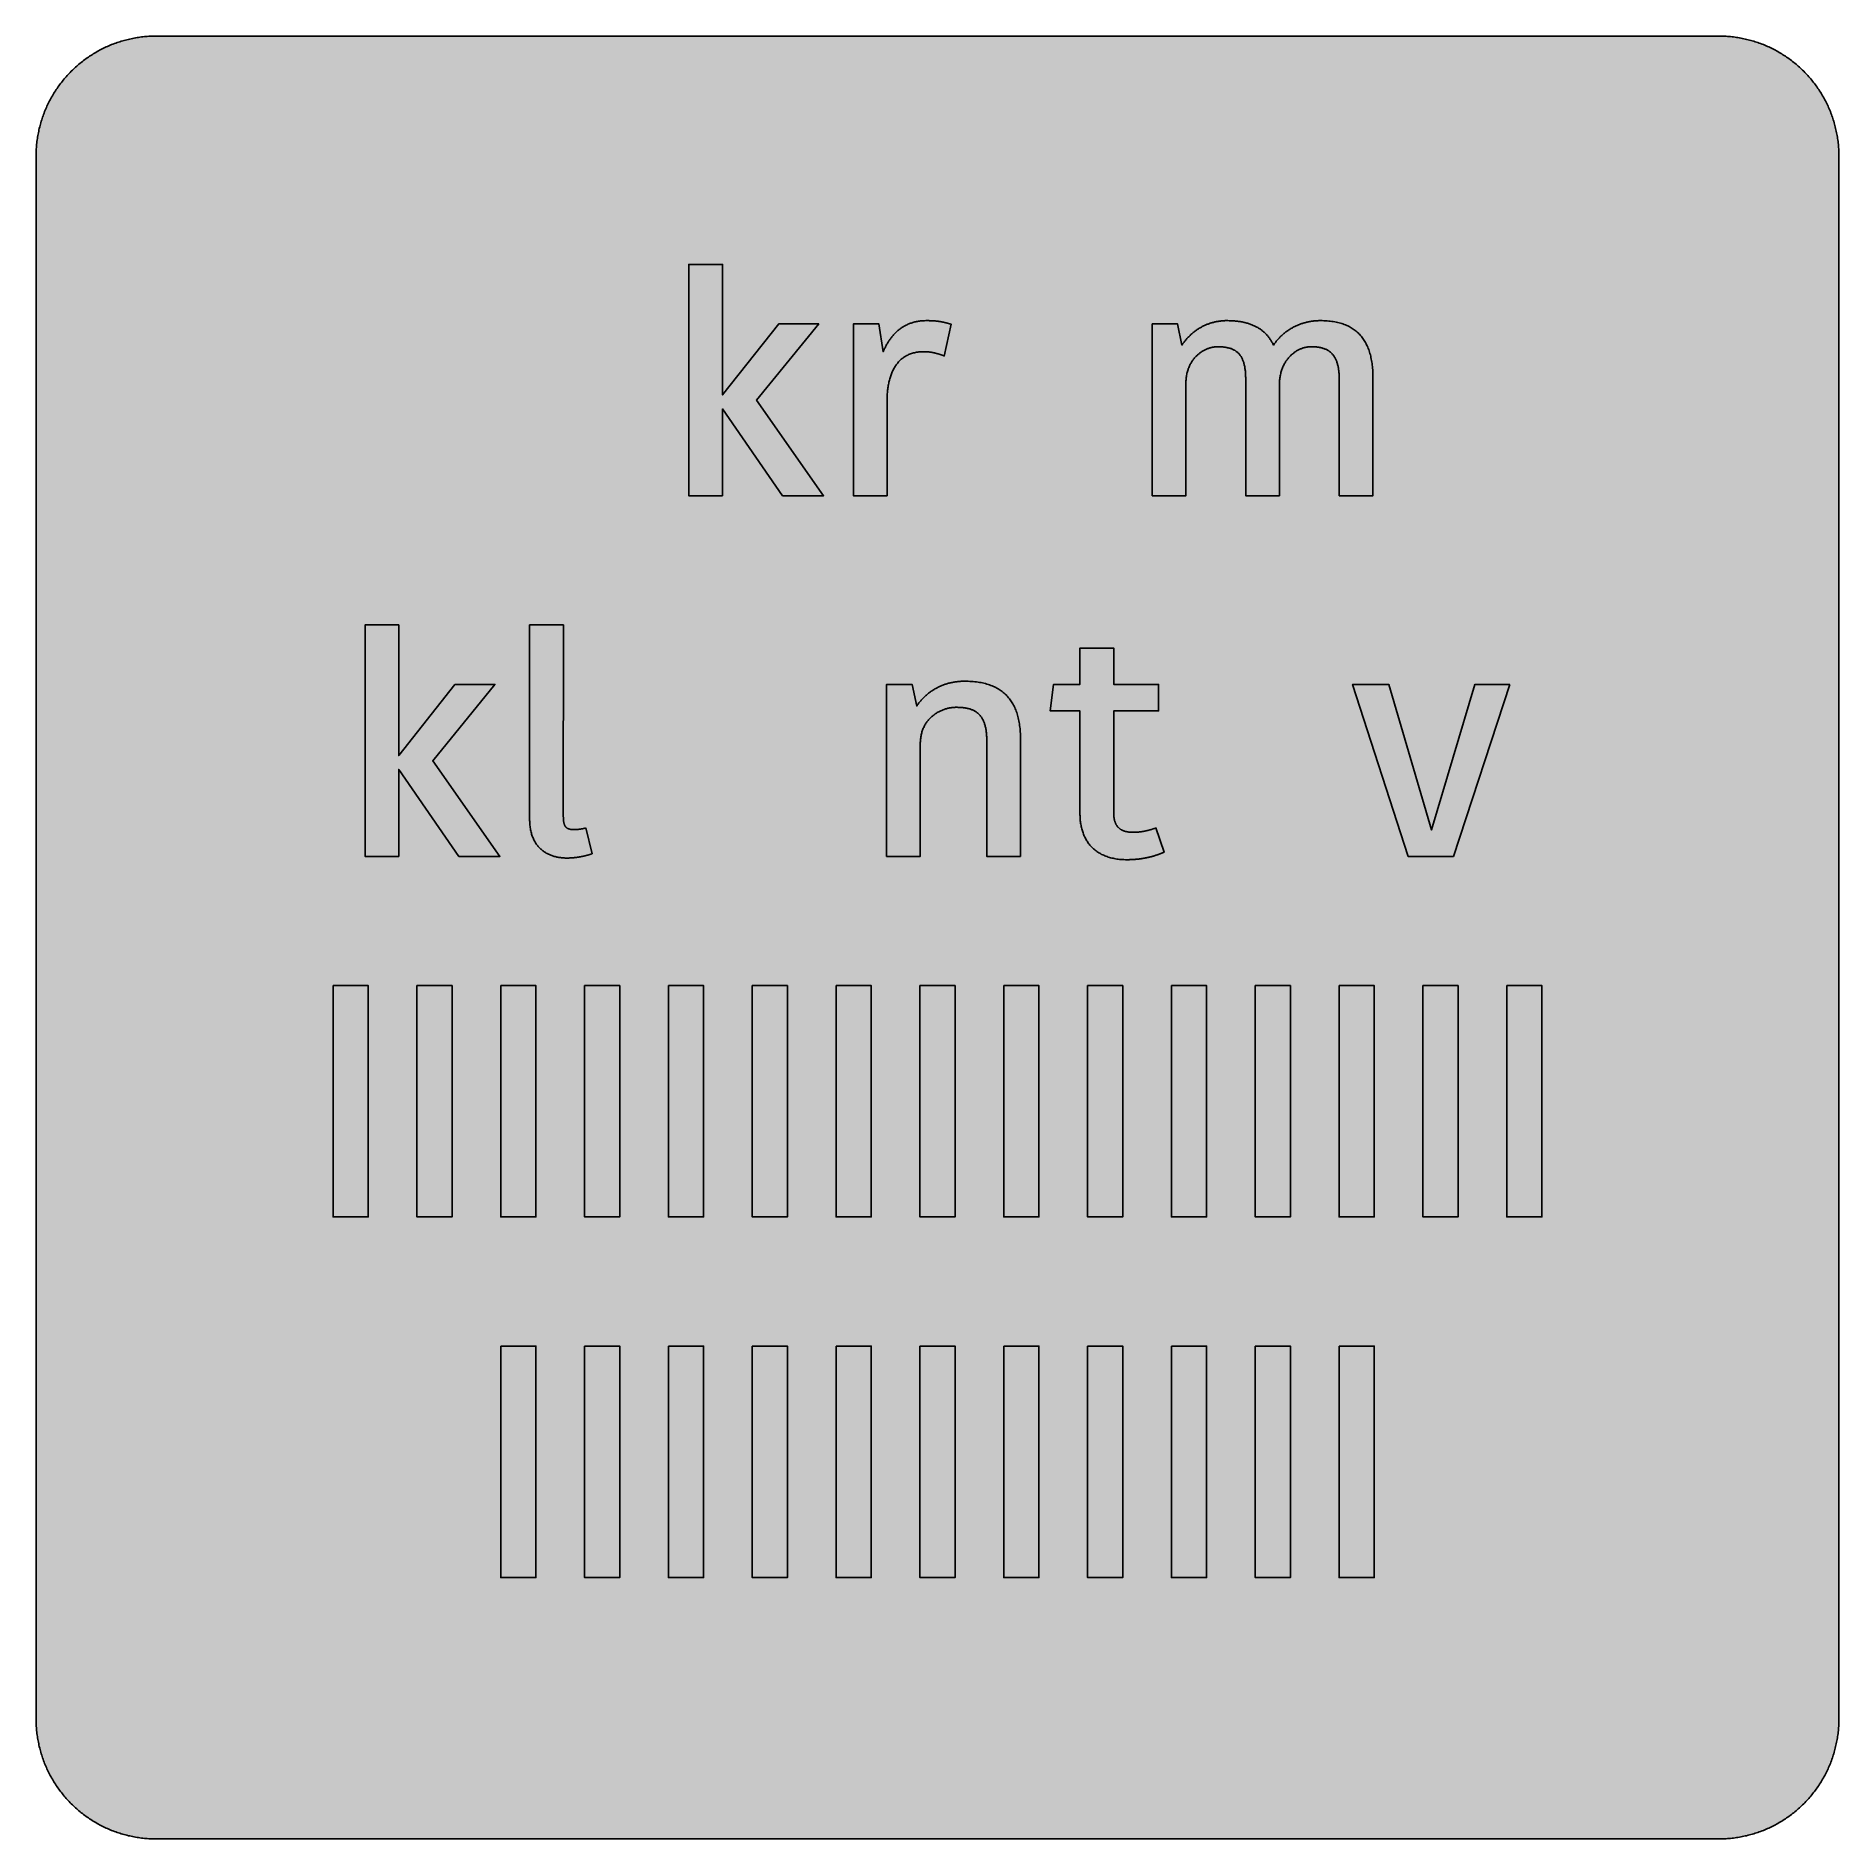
# Model space of a CAD drawing. Header units: millimetres. Extents: x 0 to 212, y 0 to 212.
import ezdxf

# ---------------------------------------------------------------- set-up
doc = ezdxf.new("R2010")
doc.units = ezdxf.units.MM

msp = doc.modelspace()

# ---------------------------------------------------------------- hatches: boundary and pattern name
for color, points in [(254, [(14.1633, 0.0536), (13.9878, 0.0533), (13.8125, 0.0559), (13.6373, 0.061), (13.462, 0.0686), (13.2893, 0.0787), (13.114, 0.0914), (12.9413, 0.1041), (12.7686, 0.1219), (12.5959, 0.1397), (12.4231, 0.16), (12.2504, 0.1829), (12.0777, 0.2057), (11.9075, 0.2337), (11.7373, 0.2616), (11.5672, 0.2921), (11.397, 0.3251), (11.2268, 0.3607), (11.0592, 0.3988), (10.8915, 0.4369), (10.7239, 0.4775), (10.5562, 0.5207), (10.3886, 0.5664), (10.2235, 0.6121), (10.0584, 0.6629), (9.8933, 0.7137), (9.7307, 0.7671), (9.5682, 0.8204), (9.4056, 0.8788), (9.2431, 0.9373), (9.083, 0.9982), (8.923, 1.0617), (8.763, 1.1252), (8.6055, 1.1938), (8.4455, 1.2624), (8.2906, 1.331), (8.1331, 1.4046), (7.9781, 1.4783), (7.8232, 1.5545), (7.6708, 1.6332), (7.5184, 1.7145), (7.366, 1.7958), (7.2161, 1.8796), (7.0663, 1.966), (6.919, 2.0523), (6.7716, 2.1438), (6.6243, 2.2352), (6.4795, 2.3266), (6.3348, 2.4232), (6.19, 2.5197), (6.0477, 2.6187), (5.908, 2.7178), (5.7683, 2.8194), (5.6286, 2.9235), (5.4915, 3.0302), (5.3543, 3.1369), (5.2197, 3.2461), (5.0851, 3.3579), (4.953, 3.4722), (4.8209, 3.5865), (4.6914, 3.7033), (4.5644, 3.8202), (4.4348, 3.9395), (4.3104, 4.0615), (4.1859, 4.1859), (4.0615, 4.3104), (3.9395, 4.4348), (3.8202, 4.5618), (3.7033, 4.6914), (3.5865, 4.8209), (3.4722, 4.953), (3.3579, 5.0851), (3.2487, 5.2197), (3.1369, 5.3543), (3.0302, 5.4915), (2.9235, 5.6286), (2.8194, 5.7683), (2.7178, 5.908), (2.6187, 6.0477), (2.5197, 6.19), (2.4232, 6.3348), (2.3266, 6.477), (2.2352, 6.6243), (2.1438, 6.7691), (2.0523, 6.9164), (1.966, 7.0663), (1.8796, 7.2161), (1.7958, 7.366), (1.7145, 7.5184), (1.6332, 7.6708), (1.5545, 7.8232), (1.4783, 7.9781), (1.4046, 8.1331), (1.331, 8.2906), (1.2598, 8.4455), (1.1913, 8.603), (1.1252, 8.763), (1.0592, 8.923), (0.9982, 9.083), (0.9373, 9.2431), (0.8763, 9.4056), (0.8204, 9.5682), (0.7645, 9.7307), (0.7112, 9.8933), (0.6604, 10.0584), (0.6121, 10.2235), (0.5639, 10.3911), (0.5207, 10.5562), (0.4775, 10.7239), (0.4343, 10.8915), (0.3962, 11.0592), (0.3607, 11.2268), (0.3251, 11.397), (0.2921, 11.5672), (0.2616, 11.7373), (0.2311, 11.9075), (0.2057, 12.0802), (0.1803, 12.2504), (0.1575, 12.4231), (0.1372, 12.5959), (0.1194, 12.7686), (0.1041, 12.9413), (0.0889, 13.1166), (0.0787, 13.2893), (0.0686, 13.4645), (0.061, 13.6373), (0.0559, 13.8125), (0.0508, 13.9878), (0.0508, 14.163), (0.0522, 197.6092), (0.0508, 197.7822), (0.0559, 197.9574), (0.061, 198.1327), (0.0686, 198.308), (0.0787, 198.4807), (0.0889, 198.6559), (0.1041, 198.8287), (0.1194, 199.0014), (0.1372, 199.1741), (0.1575, 199.3468), (0.1803, 199.5195), (0.2057, 199.6923), (0.2311, 199.8624), (0.2616, 200.0326), (0.2921, 200.2028), (0.3251, 200.373), (0.3607, 200.5432), (0.3962, 200.7108), (0.4343, 200.8784), (0.4775, 201.0461), (0.5207, 201.2137), (0.5639, 201.3814), (0.6121, 201.5465), (0.6604, 201.7116), (0.7112, 201.8767), (0.7645, 202.0392), (0.8204, 202.2018), (0.8763, 202.3643), (0.9373, 202.5269), (0.9982, 202.6869), (1.0592, 202.8469), (1.1252, 203.007), (1.1913, 203.1644), (1.2598, 203.3245), (1.331, 203.4794), (1.4046, 203.6369), (1.4783, 203.7918), (1.5545, 203.9468), (1.6332, 204.0992), (1.7145, 204.2516), (1.7958, 204.404), (1.8796, 204.5538), (1.966, 204.7037), (2.0523, 204.851), (2.1438, 204.9983), (2.2352, 205.1456), (2.3266, 205.2904), (2.4232, 205.4352), (2.5197, 205.58), (2.6187, 205.7222), (2.7178, 205.8619), (2.8194, 206.0016), (2.9235, 206.1413), (3.0302, 206.2785), (3.1369, 206.4156), (3.2487, 206.5503), (3.3579, 206.6849), (3.4722, 206.817), (3.5865, 206.949), (3.7033, 207.0786), (3.8202, 207.2056), (3.9395, 207.3351), (4.0615, 207.4596), (4.1859, 207.584), (4.3104, 207.7085), (4.4348, 207.8304), (4.5644, 207.9498), (4.6914, 208.0666), (4.8209, 208.1835), (4.953, 208.2978), (5.0851, 208.4121), (5.2197, 208.5213), (5.3543, 208.6331), (5.4915, 208.7397), (5.6286, 208.8464), (5.7683, 208.9506), (5.908, 209.0522), (6.0477, 209.1512), (6.19, 209.2503), (6.3348, 209.3468), (6.4795, 209.4433), (6.6243, 209.5348), (6.7716, 209.6262), (6.919, 209.7176), (7.0663, 209.804), (7.2161, 209.8904), (7.366, 209.9742), (7.5184, 210.0555), (7.6708, 210.1367), (7.8232, 210.2155), (7.9781, 210.2917), (8.1331, 210.3653), (8.2906, 210.439), (8.4455, 210.5101), (8.6055, 210.5787), (8.763, 210.6447), (8.923, 210.7108), (9.083, 210.7717), (9.2431, 210.8327), (9.4056, 210.8937), (9.5682, 210.9495), (9.7307, 211.0054), (9.8933, 211.0588), (10.0584, 211.1096), (10.2235, 211.1578), (10.3886, 211.2061), (10.5562, 211.2493), (10.7239, 211.2924), (10.8915, 211.3356), (11.0592, 211.3737), (11.2268, 211.4093), (11.397, 211.4448), (11.5672, 211.4779), (11.7373, 211.5083), (11.9075, 211.5388), (12.0777, 211.5642), (12.2504, 211.5896), (12.4231, 211.6125), (12.5959, 211.6328), (12.7686, 211.6506), (12.9413, 211.6658), (13.114, 211.6811), (13.2893, 211.6912), (13.462, 211.7014), (13.6373, 211.709), (13.8125, 211.7141), (13.9878, 211.7192), (14.163, 211.7192), (197.6078, 211.7203), (197.7822, 211.7192), (197.9574, 211.7141), (198.1327, 211.709), (198.3054, 211.7014), (198.4807, 211.6912), (198.6534, 211.6811), (198.8287, 211.6658), (199.0014, 211.6506), (199.1741, 211.6328), (199.3468, 211.6125), (199.5195, 211.5896), (199.6897, 211.5642), (199.8624, 211.5388), (200.0326, 211.5083), (200.2028, 211.4779), (200.373, 211.4448), (200.5432, 211.4093), (200.7108, 211.3737), (200.8784, 211.3356), (201.0461, 211.2924), (201.2137, 211.2493), (201.3788, 211.2061), (201.5465, 211.1578), (201.7116, 211.1096), (201.8767, 211.0588), (202.0392, 211.0054), (202.2018, 210.9495), (202.3643, 210.8937), (202.5269, 210.8327), (202.6869, 210.7717), (202.8469, 210.7108), (203.007, 210.6447), (203.167, 210.5787), (203.3245, 210.5101), (203.4794, 210.439), (203.6369, 210.3653), (203.7918, 210.2917), (203.9468, 210.2155), (204.0992, 210.1367), (204.2516, 210.0555), (204.404, 209.9742), (204.5538, 209.8904), (204.7037, 209.804), (204.8535, 209.7176), (205.0009, 209.6262), (205.1456, 209.5348), (205.293, 209.4433), (205.4352, 209.3468), (205.58, 209.2503), (205.7222, 209.1512), (205.8619, 209.0522), (206.0016, 208.9506), (206.1413, 208.8464), (206.2785, 208.7397), (206.4156, 208.6331), (206.5503, 208.5213), (206.6849, 208.4121), (206.817, 208.2978), (206.949, 208.1835), (207.0786, 208.0666), (207.2081, 207.9498), (207.3351, 207.8304), (207.4596, 207.7085), (207.584, 207.584), (207.7085, 207.4596), (207.8304, 207.3351), (207.9498, 207.2056), (208.0666, 207.0786), (208.1835, 206.949), (208.2978, 206.817), (208.4121, 206.6849), (208.5238, 206.5503), (208.6331, 206.4156), (208.7397, 206.2785), (208.8464, 206.1413), (208.9506, 206.0016), (209.0522, 205.8619), (209.1512, 205.7222), (209.2503, 205.58), (209.3468, 205.4352), (209.4433, 205.2904), (209.5348, 205.1456), (209.6262, 204.9983), (209.7176, 204.851), (209.804, 204.7037), (209.8904, 204.5538), (209.9742, 204.404), (210.0555, 204.2516), (210.1367, 204.0992), (210.2155, 203.9468), (210.2917, 203.7918), (210.3653, 203.6369), (210.439, 203.4794), (210.5076, 203.3245), (210.5762, 203.1644), (210.6447, 203.007), (210.7082, 202.8469), (210.7717, 202.6869), (210.8327, 202.5269), (210.8911, 202.3643), (210.9495, 202.2018), (211.0029, 202.0392), (211.0562, 201.8767), (211.107, 201.7116), (211.1578, 201.5465), (211.2035, 201.3814), (211.2493, 201.2137), (211.2924, 201.0461), (211.3331, 200.8784), (211.3712, 200.7108), (211.4093, 200.5432), (211.4448, 200.373), (211.4779, 200.2028), (211.5083, 200.0326), (211.5363, 199.8624), (211.5642, 199.6923), (211.5871, 199.5195), (211.6099, 199.3468), (211.6303, 199.1741), (211.648, 199.0014), (211.6658, 198.8287), (211.6785, 198.6559), (211.6912, 198.4807), (211.7014, 198.308), (211.709, 198.1327), (211.7141, 197.9574), (211.7166, 197.7822), (211.7166, 197.6069), (211.7189, 14.1647), (211.7166, 13.9878), (211.7141, 13.8125), (211.709, 13.6373), (211.7014, 13.4645), (211.6912, 13.2893), (211.6785, 13.1166), (211.6658, 12.9413), (211.648, 12.7686), (211.6303, 12.5959), (211.6099, 12.4231), (211.5871, 12.2504), (211.5642, 12.0802), (211.5363, 11.9075), (211.5083, 11.7373), (211.4779, 11.5672), (211.4448, 11.397), (211.4093, 11.2268), (211.3712, 11.0592), (211.3331, 10.8915), (211.2924, 10.7239), (211.2493, 10.5562), (211.2035, 10.3911), (211.1578, 10.2235), (211.107, 10.0584), (211.0562, 9.8933), (211.0029, 9.7307), (210.9495, 9.5682), (210.8911, 9.4056), (210.8327, 9.2431), (210.7717, 9.083), (210.7082, 8.923), (210.6447, 8.763), (210.5762, 8.603), (210.5076, 8.4455), (210.439, 8.2906), (210.3653, 8.1331), (210.2917, 7.9781), (210.2155, 7.8232), (210.1367, 7.6708), (210.0555, 7.5184), (209.9742, 7.366), (209.8904, 7.2161), (209.804, 7.0663), (209.7176, 6.9164), (209.6262, 6.7691), (209.5348, 6.6243), (209.4433, 6.477), (209.3468, 6.3348), (209.2503, 6.19), (209.1512, 6.0477), (209.0522, 5.908), (208.9506, 5.7683), (208.8464, 5.6286), (208.7397, 5.4915), (208.6331, 5.3543), (208.5238, 5.2197), (208.4121, 5.0851), (208.2978, 4.953), (208.1835, 4.8209), (208.0666, 4.6914), (207.9498, 4.5618), (207.8304, 4.4348), (207.7085, 4.3104), (207.584, 4.1859), (207.4596, 4.0615), (207.3351, 3.9395), (207.2081, 3.8202), (207.0786, 3.7033), (206.949, 3.5865), (206.817, 3.4722), (206.6849, 3.3579), (206.5503, 3.2461), (206.4156, 3.1369), (206.2785, 3.0302), (206.1413, 2.9235), (206.0016, 2.8194), (205.8619, 2.7178), (205.7222, 2.6187), (205.58, 2.5197), (205.4352, 2.4232), (205.293, 2.3266), (205.1456, 2.2352), (205.0009, 2.1438), (204.8535, 2.0523), (204.7037, 1.966), (204.5538, 1.8796), (204.404, 1.7958), (204.2516, 1.7145), (204.0992, 1.6332), (203.9468, 1.5545), (203.7918, 1.4783), (203.6369, 1.4046), (203.4794, 1.331), (203.3245, 1.2624), (203.167, 1.1938), (203.007, 1.1252), (202.8469, 1.0617), (202.6869, 0.9982), (202.5269, 0.9373), (202.3643, 0.8788), (202.2018, 0.8204), (202.0392, 0.7671), (201.8767, 0.7137), (201.7116, 0.6629), (201.5465, 0.6121), (201.3788, 0.5664), (201.2137, 0.5207), (201.0461, 0.4775), (200.8784, 0.4369), (200.7108, 0.3988), (200.5432, 0.3607), (200.373, 0.3251), (200.2028, 0.2921), (200.0326, 0.2616), (199.8624, 0.2337), (199.6897, 0.2057), (199.5195, 0.1829), (199.3468, 0.16), (199.1741, 0.1397), (199.0014, 0.1219), (198.8287, 0.1041), (198.6534, 0.0914), (198.4807, 0.0787), (198.3054, 0.0686), (198.1327, 0.061), (197.9574, 0.0559), (197.7822, 0.0533), (197.6069, 0.0533)]), (59, [(80.6429, 157.7453), (80.6429, 167.9508), (87.7066, 157.7453), (92.5174, 157.7453), (84.6406, 168.9597), (91.9357, 177.9238), (87.2409, 177.9238), (80.6429, 169.5796), (80.6429, 184.9092), (76.6851, 184.9092), (76.6851, 157.7453)]), (59, [(104.2377, 174.6634), (104.2772, 174.6631), (104.3153, 174.6606), (104.3559, 174.6606), (104.394, 174.6606), (104.4346, 174.6606), (104.4727, 174.658), (104.5108, 174.6555), (104.5489, 174.6555), (104.587, 174.6529), (104.6251, 174.6504), (104.6632, 174.6479), (104.7013, 174.6453), (104.7394, 174.6428), (104.7775, 174.6402), (104.8156, 174.6352), (104.8537, 174.6326), (104.8893, 174.6275), (104.9274, 174.625), (104.9655, 174.6199), (105.0011, 174.6148), (105.0392, 174.6098), (105.0747, 174.6047), (105.1128, 174.5996), (105.1484, 174.5945), (105.1865, 174.5894), (105.222, 174.5818), (105.2601, 174.5767), (105.2957, 174.5691), (105.3338, 174.564), (105.3694, 174.5564), (105.4075, 174.5488), (105.443, 174.5412), (105.4811, 174.5336), (105.5167, 174.5259), (105.5548, 174.5158), (105.5903, 174.5082), (105.6284, 174.5005), (105.6665, 174.4904), (105.7021, 174.4802), (105.7402, 174.4701), (105.7783, 174.4624), (105.8139, 174.4497), (105.852, 174.4396), (105.8901, 174.4294), (105.9282, 174.4193), (105.9663, 174.4066), (106.0044, 174.3964), (106.0425, 174.3837), (106.0806, 174.371), (106.1187, 174.3608), (106.1568, 174.3481), (106.1974, 174.3354), (106.2355, 174.3202), (106.2761, 174.3075), (106.3142, 174.2948), (106.3549, 174.2796), (106.3955, 174.2643), (106.4336, 174.2516), (106.4743, 174.2364), (106.5149, 174.2211), (106.5555, 174.2059), (106.5987, 174.1907), (106.6394, 174.1729), (106.68, 174.1576), (107.4967, 177.885), (107.4572, 177.894), (107.4191, 177.9067), (107.381, 177.9168), (107.3455, 177.927), (107.3074, 177.9372), (107.2693, 177.9473), (107.2337, 177.9575), (107.1956, 177.9702), (107.1575, 177.9803), (107.122, 177.9905), (107.0839, 178.0007), (107.0483, 178.0108), (107.0102, 178.0184), (106.9746, 178.0286), (106.9365, 178.0388), (106.8984, 178.0489), (106.8629, 178.0591), (106.8248, 178.0667), (106.7867, 178.0769), (106.7486, 178.087), (106.713, 178.0946), (106.6749, 178.1048), (106.6368, 178.1124), (106.5962, 178.12), (106.5581, 178.1302), (106.52, 178.1378), (106.4793, 178.1454), (106.4412, 178.1531), (106.4006, 178.1607), (106.36, 178.1683), (106.3193, 178.1759), (106.2787, 178.1835), (106.2355, 178.1912), (106.1949, 178.1988), (106.1517, 178.2039), (106.1085, 178.2115), (106.0653, 178.2191), (106.0221, 178.2242), (105.9764, 178.2293), (105.9307, 178.2369), (105.885, 178.242), (105.8393, 178.247), (105.7935, 178.2521), (105.7453, 178.2572), (105.697, 178.2623), (105.6462, 178.2674), (105.598, 178.2724), (105.5472, 178.275), (105.4964, 178.2801), (105.443, 178.2826), (105.3922, 178.2877), (105.3363, 178.2902), (105.283, 178.2928), (105.2271, 178.2953), (105.1712, 178.2978), (105.1154, 178.3004), (105.0569, 178.3029), (104.9985, 178.3055), (104.9376, 178.3055), (104.8766, 178.308), (104.8156, 178.308), (104.7521, 178.308), (104.6886, 178.3105), (104.6226, 178.3105), (104.4981, 178.308), (104.3711, 178.3055), (104.2492, 178.3004), (104.1273, 178.2902), (104.0079, 178.2801), (103.8911, 178.2674), (103.7742, 178.2547), (103.6599, 178.2369), (103.5482, 178.2191), (103.4364, 178.1962), (103.3272, 178.1734), (103.218, 178.1505), (103.1113, 178.1226), (103.0072, 178.0921), (102.9056, 178.0616), (102.804, 178.0286), (102.7024, 177.993), (102.6033, 177.9575), (102.5068, 177.9194), (102.4128, 177.8787), (102.3188, 177.8356), (102.2248, 177.7924), (102.1334, 177.7467), (102.0445, 177.6984), (101.9556, 177.6476), (101.8692, 177.5968), (101.7854, 177.546), (101.7016, 177.4901), (101.6178, 177.4342), (101.5365, 177.3784), (101.4578, 177.3174), (101.379, 177.2564), (101.3028, 177.1955), (101.2266, 177.132), (101.1504, 177.0659), (101.0793, 176.9999), (101.0056, 176.9313), (100.9371, 176.8627), (100.8659, 176.7916), (100.7974, 176.7205), (100.7313, 176.6468), (100.6653, 176.5732), (100.6018, 176.497), (100.5383, 176.4208), (100.4748, 176.342), (100.4138, 176.2633), (100.3554, 176.182), (100.297, 176.1007), (100.2386, 176.0169), (100.1827, 175.9331), (100.1268, 175.8493), (100.0735, 175.7629), (100.0201, 175.6766), (99.9668, 175.5877), (99.916, 175.4988), (99.8677, 175.4099), (99.8169, 175.3184), (99.7687, 175.227), (99.7229, 175.1355), (99.6772, 175.0416), (99.6315, 174.9476), (99.5858, 174.8536), (99.5426, 174.7571), (99.502, 174.6631), (98.9983, 177.9238), (96.0106, 177.9238), (96.0106, 157.7453), (99.9684, 157.7453), (99.9684, 168.9982), (99.9668, 169.1437), (99.9719, 169.2885), (99.9744, 169.4358), (99.982, 169.578), (99.9896, 169.7203), (99.9998, 169.8625), (100.0125, 170.0047), (100.0252, 170.1419), (100.043, 170.2816), (100.0608, 170.4188), (100.0811, 170.5534), (100.1014, 170.688), (100.1243, 170.8201), (100.1522, 170.9496), (100.1776, 171.0792), (100.2081, 171.2087), (100.2411, 171.3357), (100.2741, 171.4602), (100.3097, 171.5821), (100.3478, 171.704), (100.3884, 171.8234), (100.4291, 171.9402), (100.4722, 172.0571), (100.5205, 172.1714), (100.5688, 172.2831), (100.6196, 172.3923), (100.6704, 172.5016), (100.7262, 172.6057), (100.7821, 172.7098), (100.8405, 172.8114), (100.904, 172.9105), (100.9675, 173.007), (101.031, 173.1035), (101.0996, 173.195), (101.1707, 173.2864), (101.2419, 173.3728), (101.3181, 173.4591), (101.3943, 173.5404), (101.473, 173.6217), (101.5543, 173.6979), (101.6381, 173.7741), (101.7245, 173.8452), (101.8134, 173.9138), (101.9048, 173.9824), (101.9988, 174.0459), (102.0928, 174.1068), (102.1918, 174.1627), (102.2909, 174.2186), (102.395, 174.2719), (102.4992, 174.3202), (102.6084, 174.3659), (102.7176, 174.4091), (102.8319, 174.4472), (102.9462, 174.4853), (103.063, 174.5183), (103.185, 174.5488), (103.3069, 174.5742), (103.4313, 174.5971), (103.5583, 174.6174), (103.6904, 174.6326), (103.8225, 174.6453), (103.9571, 174.6555), (104.0968, 174.6606), (104.2365, 174.6631)]), (59, [(146.0306, 157.7453), (146.0306, 170.7441), (146.0297, 170.8887), (146.0348, 171.0334), (146.0424, 171.1731), (146.0551, 171.3103), (146.0678, 171.4475), (146.0856, 171.5795), (146.1033, 171.7116), (146.1262, 171.8386), (146.1516, 171.9631), (146.177, 172.0875), (146.2075, 172.2069), (146.2405, 172.3263), (146.2761, 172.4406), (146.3116, 172.5549), (146.3523, 172.6641), (146.3929, 172.7733), (146.4361, 172.8775), (146.4818, 172.9816), (146.5301, 173.0807), (146.5809, 173.1797), (146.6317, 173.2763), (146.685, 173.3702), (146.7409, 173.4591), (146.7993, 173.548), (146.8577, 173.6344), (146.9187, 173.7182), (146.9796, 173.7995), (147.0431, 173.8782), (147.1092, 173.957), (147.1752, 174.0306), (147.2413, 174.1018), (147.3098, 174.1729), (147.3784, 174.2389), (147.4495, 174.305), (147.5232, 174.3685), (147.5943, 174.4294), (147.668, 174.4878), (147.7416, 174.5437), (147.8178, 174.5971), (147.894, 174.6504), (147.9702, 174.6987), (148.0464, 174.7469), (148.1252, 174.7901), (148.2039, 174.8333), (148.2801, 174.8739), (148.3589, 174.912), (148.4376, 174.9501), (148.5163, 174.9831), (148.5976, 175.0162), (148.6764, 175.0466), (148.7551, 175.072), (148.8338, 175.1), (148.9126, 175.1228), (148.9913, 175.1432), (149.0701, 175.1635), (149.1488, 175.1813), (149.2275, 175.1965), (149.3037, 175.2092), (149.3799, 175.2194), (149.4561, 175.2295), (149.5323, 175.2371), (149.606, 175.2422), (149.6822, 175.2448), (149.7533, 175.2448), (149.8625, 175.2448), (149.9692, 175.2422), (150.0734, 175.2371), (150.175, 175.2321), (150.2766, 175.2244), (150.3731, 175.2168), (150.4696, 175.2041), (150.5636, 175.194), (150.6576, 175.1787), (150.749, 175.1635), (150.8354, 175.1457), (150.9243, 175.1254), (151.0081, 175.1051), (151.0919, 175.0822), (151.1732, 175.0568), (151.2519, 175.0314), (151.3307, 175.0035), (151.4043, 174.973), (151.4805, 174.9425), (151.5516, 174.9069), (151.6228, 174.8714), (151.6888, 174.8333), (151.7574, 174.7952), (151.8209, 174.7545), (151.8844, 174.7114), (151.9453, 174.6656), (152.0063, 174.6174), (152.0622, 174.5691), (152.1181, 174.5183), (152.1739, 174.465), (152.2273, 174.4091), (152.2781, 174.3532), (152.3263, 174.2923), (152.3746, 174.2313), (152.4203, 174.1678), (152.4635, 174.1018), (152.5067, 174.0357), (152.5473, 173.9646), (152.5854, 173.8935), (152.6235, 173.8198), (152.6591, 173.7436), (152.6946, 173.6649), (152.7251, 173.5861), (152.7581, 173.5023), (152.7861, 173.4185), (152.814, 173.3296), (152.8394, 173.2407), (152.8648, 173.1493), (152.8877, 173.0553), (152.9105, 172.9588), (152.9309, 172.8597), (152.9486, 172.7606), (152.9664, 172.6565), (152.9817, 172.5524), (152.9944, 172.4431), (153.0071, 172.3339), (153.0172, 172.2196), (153.0274, 172.1053), (153.035, 171.9885), (153.0426, 171.8691), (153.0477, 171.7472), (153.0502, 171.6202), (153.0528, 171.4932), (153.0528, 171.3636), (153.0544, 157.7453), (157.0122, 157.7453), (157.0122, 171.5587), (157.0101, 171.7599), (157.005, 171.958), (156.9999, 172.1561), (156.9898, 172.3492), (156.9771, 172.5397), (156.9618, 172.7276), (156.9441, 172.913), (156.9237, 173.0959), (156.9009, 173.2737), (156.8755, 173.4515), (156.845, 173.6242), (156.8145, 173.7944), (156.779, 173.9621), (156.7409, 174.1272), (156.7028, 174.2872), (156.657, 174.4472), (156.6113, 174.6021), (156.5631, 174.7545), (156.5097, 174.9019), (156.4564, 175.0492), (156.398, 175.1914), (156.337, 175.3337), (156.271, 175.4708), (156.2049, 175.6029), (156.1338, 175.735), (156.0601, 175.862), (155.9839, 175.9864), (155.9052, 176.1084), (155.8239, 176.2277), (155.7376, 176.342), (155.6487, 176.4538), (155.5572, 176.563), (155.4607, 176.6697), (155.3616, 176.7713), (155.26, 176.8704), (155.1559, 176.9669), (155.0467, 177.0609), (154.9375, 177.1498), (154.8206, 177.2361), (154.7038, 177.3199), (154.5819, 177.3987), (154.4574, 177.4749), (154.3304, 177.5485), (154.1983, 177.6197), (154.0637, 177.6857), (153.9265, 177.7492), (153.7843, 177.8102), (153.6395, 177.866), (153.4897, 177.9194), (153.3398, 177.9702), (153.1849, 178.0159), (153.0248, 178.0591), (152.8623, 178.0997), (152.6972, 178.1353), (152.527, 178.1683), (152.3543, 178.1988), (152.179, 178.2242), (151.9987, 178.247), (151.8133, 178.2648), (151.6278, 178.2826), (151.4373, 178.2928), (151.2418, 178.3029), (151.0436, 178.308), (150.8404, 178.3105), (150.7439, 178.308), (150.6474, 178.308), (150.5509, 178.3029), (150.4544, 178.2978), (150.3578, 178.2928), (150.2613, 178.2851), (150.1673, 178.2775), (150.0708, 178.2674), (149.9743, 178.2572), (149.8778, 178.2445), (149.7813, 178.2293), (149.6847, 178.214), (149.5908, 178.1988), (149.4942, 178.1785), (149.3977, 178.1607), (149.3037, 178.1404), (149.2098, 178.1175), (149.1132, 178.0946), (149.0193, 178.0692), (148.9253, 178.0413), (148.8313, 178.0159), (148.7373, 177.9854), (148.6459, 177.9549), (148.5519, 177.9219), (148.4605, 177.8889), (148.3665, 177.8559), (148.275, 177.8178), (148.1836, 177.7822), (148.0947, 177.7416), (148.0033, 177.7009), (147.9144, 177.6603), (147.8229, 177.6171), (147.734, 177.5714), (147.6477, 177.5257), (147.5588, 177.4774), (147.4724, 177.4292), (147.386, 177.3784), (147.2997, 177.325), (147.2133, 177.2717), (147.1295, 177.2158), (147.0457, 177.1599), (146.9619, 177.1015), (146.878, 177.0431), (146.7968, 176.9821), (146.7155, 176.9186), (146.6342, 176.8551), (146.5555, 176.7891), (146.4767, 176.723), (146.398, 176.6545), (146.3192, 176.5833), (146.243, 176.5122), (146.1668, 176.4386), (146.0932, 176.3624), (146.0195, 176.2862), (145.9459, 176.21), (145.8722, 176.1287), (145.8011, 176.0499), (145.7325, 175.9661), (145.6614, 175.8823), (145.5928, 175.7959), (145.5268, 175.7096), (145.4607, 175.6207), (145.3947, 175.5292), (145.3312, 175.4378), (145.288, 175.5267), (145.2448, 175.6131), (145.1991, 175.6994), (145.1534, 175.7832), (145.1051, 175.8671), (145.0569, 175.9483), (145.0061, 176.0296), (144.9553, 176.1084), (144.9019, 176.1846), (144.846, 176.2608), (144.7902, 176.3344), (144.7343, 176.4081), (144.6759, 176.4817), (144.6174, 176.5529), (144.5539, 176.6214), (144.493, 176.69), (144.4295, 176.7561), (144.3634, 176.8196), (144.2974, 176.8831), (144.2288, 176.9466), (144.1602, 177.0075), (144.0891, 177.0659), (144.018, 177.1244), (143.9443, 177.1828), (143.8707, 177.2387), (143.7945, 177.292), (143.7157, 177.3453), (143.637, 177.3961), (143.5583, 177.4444), (143.477, 177.4952), (143.3932, 177.5409), (143.3093, 177.5866), (143.223, 177.6324), (143.1366, 177.673), (143.0477, 177.7162), (142.9563, 177.7568), (142.8648, 177.7949), (142.7734, 177.833), (142.6794, 177.8686), (142.5829, 177.9016), (142.4864, 177.9346), (142.3873, 177.9676), (142.2883, 177.9981), (142.1867, 178.0261), (142.0851, 178.054), (141.9809, 178.0794), (141.8742, 178.1048), (141.7676, 178.1277), (141.6583, 178.1505), (141.5491, 178.1708), (141.4374, 178.1886), (141.3256, 178.2064), (141.2113, 178.2242), (141.0945, 178.2394), (140.9776, 178.2521), (140.8582, 178.2648), (140.7389, 178.275), (140.6169, 178.2851), (140.495, 178.2928), (140.3706, 178.2978), (140.2461, 178.3029), (140.1166, 178.3055), (139.9896, 178.308), (139.8575, 178.3105), (139.7635, 178.308), (139.6695, 178.308), (139.5755, 178.3029), (139.4816, 178.2978), (139.3876, 178.2928), (139.2936, 178.2851), (139.1996, 178.275), (139.1056, 178.2648), (139.0142, 178.2547), (138.9202, 178.242), (138.8288, 178.2267), (138.7348, 178.2115), (138.6434, 178.1937), (138.5519, 178.1759), (138.4605, 178.1556), (138.369, 178.1327), (138.2776, 178.1099), (138.1862, 178.087), (138.0973, 178.0616), (138.0058, 178.0337), (137.9169, 178.0057), (137.828, 177.9753), (137.7391, 177.9448), (137.6502, 177.9118), (137.5613, 177.8787), (137.475, 177.8432), (137.3861, 177.8076), (137.2997, 177.7695), (137.2133, 177.7289), (137.1295, 177.6882), (137.0432, 177.6451), (136.9593, 177.6019), (136.873, 177.5562), (136.7892, 177.5104), (136.7079, 177.4622), (136.6241, 177.4114), (136.5428, 177.3606), (136.4615, 177.3072), (136.3802, 177.2539), (136.2989, 177.198), (136.2202, 177.1421), (136.1389, 177.0837), (136.0627, 177.0253), (135.984, 176.9643), (135.9078, 176.9008), (135.829, 176.8373), (135.7554, 176.7713), (135.6792, 176.7053), (135.6055, 176.6367), (135.5319, 176.5681), (135.4582, 176.497), (135.3845, 176.4233), (135.3134, 176.3497), (135.2448, 176.2735), (135.1737, 176.1973), (135.1051, 176.1185), (135.0366, 176.0372), (134.968, 175.956), (134.9019, 175.8747), (134.8359, 175.7909), (134.7724, 175.7045), (134.7064, 175.6181), (134.6454, 175.5292), (134.5819, 175.4378), (134.0788, 177.9238), (131.0901, 177.9238), (131.0901, 157.7453), (135.049, 157.7453), (135.049, 170.9769), (135.0493, 171.1122), (135.0543, 171.2468), (135.062, 171.3789), (135.0721, 171.5084), (135.0874, 171.638), (135.1026, 171.7624), (135.1229, 171.8843), (135.1458, 172.0063), (135.1712, 172.1231), (135.1991, 172.2399), (135.2296, 172.3542), (135.2626, 172.466), (135.2982, 172.5727), (135.3337, 172.6794), (135.3744, 172.786), (135.4176, 172.8876), (135.4607, 172.9867), (135.509, 173.0832), (135.5573, 173.1797), (135.6081, 173.2737), (135.6589, 173.3626), (135.7147, 173.4515), (135.7706, 173.5379), (135.8265, 173.6217), (135.8875, 173.7055), (135.9484, 173.7843), (136.0094, 173.8605), (136.0729, 173.9367), (136.1389, 174.0103), (136.205, 174.0814), (136.2735, 174.15), (136.3421, 174.2161), (136.4132, 174.2796), (136.4844, 174.3431), (136.5555, 174.404), (136.6291, 174.4599), (136.7028, 174.5158), (136.779, 174.5717), (136.8527, 174.6225), (136.9289, 174.6707), (137.0051, 174.719), (137.0838, 174.7647), (137.16, 174.8079), (137.2387, 174.8485), (137.3175, 174.8866), (137.3962, 174.9247), (137.4724, 174.9603), (137.5512, 174.9933), (137.6299, 175.0238), (137.7086, 175.0517), (137.7874, 175.0797), (137.8661, 175.1025), (137.9449, 175.1254), (138.0236, 175.1482), (138.0998, 175.166), (138.1785, 175.1813), (138.2547, 175.1965), (138.3309, 175.2092), (138.4071, 175.2219), (138.4808, 175.2295), (138.5545, 175.2371), (138.6281, 175.2422), (138.7018, 175.2448), (138.7729, 175.2448), (138.8821, 175.2448), (138.9863, 175.2422), (139.0904, 175.2397), (139.1945, 175.2346), (139.2936, 175.227), (139.3927, 175.2194), (139.4892, 175.2092), (139.5832, 175.1965), (139.6746, 175.1838), (139.766, 175.1711), (139.8549, 175.1533), (139.9413, 175.1355), (140.0277, 175.1178), (140.1089, 175.0949), (140.1902, 175.072), (140.2715, 175.0466), (140.3477, 175.0212), (140.4239, 174.9933), (140.4976, 174.9628), (140.5687, 174.9323), (140.6398, 174.8968), (140.7084, 174.8612), (140.7744, 174.8231), (140.8405, 174.785), (140.904, 174.7418), (140.9649, 174.6987), (141.0233, 174.6529), (141.0818, 174.6072), (141.1376, 174.5564), (141.191, 174.5056), (141.2443, 174.4523), (141.2951, 174.3964), (141.3459, 174.338), (141.3916, 174.277), (141.4374, 174.2161), (141.4831, 174.1526), (141.5237, 174.084), (141.5644, 174.0154), (141.605, 173.9443), (141.6431, 173.8706), (141.6787, 173.7944), (141.7117, 173.7182), (141.7447, 173.6369), (141.7752, 173.5531), (141.8057, 173.4693), (141.8336, 173.3804), (141.859, 173.2915), (141.8844, 173.1975), (141.9073, 173.1035), (141.9276, 173.007), (141.9479, 172.9054), (141.9682, 172.8038), (141.9835, 172.6971), (141.9987, 172.5905), (142.0139, 172.4787), (142.0266, 172.3669), (142.0368, 172.2501), (142.047, 172.1333), (142.0546, 172.0113), (142.0597, 171.8869), (142.0647, 171.7599), (142.0698, 171.6303), (142.0724, 171.4983), (142.0724, 171.3636), (142.0731, 157.7453)]), (59, [(42.6339, 115.4119), (42.6339, 125.6175), (49.6962, 115.4119), (54.507, 115.4119), (46.6302, 126.6264), (53.9253, 135.5905), (49.2305, 135.5905), (42.6339, 127.2462), (42.6339, 142.5758), (38.6747, 142.5758), (38.6747, 115.4119)]), (59, [(64.5968, 118.7482), (64.577, 118.7425), (64.5592, 118.7374), (64.5389, 118.7298), (64.5211, 118.7247), (64.5008, 118.7196), (64.4804, 118.7145), (64.4601, 118.7094), (64.4398, 118.7044), (64.4195, 118.6993), (64.3992, 118.6942), (64.3788, 118.6917), (64.356, 118.6866), (64.3357, 118.6815), (64.3128, 118.6764), (64.2925, 118.6713), (64.2696, 118.6688), (64.2468, 118.6637), (64.2239, 118.6586), (64.201, 118.6536), (64.1807, 118.651), (64.1579, 118.6459), (64.135, 118.6434), (64.1121, 118.6383), (64.0867, 118.6332), (64.0639, 118.6307), (64.041, 118.6256), (64.0182, 118.6231), (63.9953, 118.6205), (63.9724, 118.6155), (63.9496, 118.6129), (63.9267, 118.6104), (63.9013, 118.6053), (63.8785, 118.6028), (63.8556, 118.6002), (63.8327, 118.5977), (63.8099, 118.5951), (63.787, 118.5901), (63.7642, 118.5875), (63.7413, 118.585), (63.7184, 118.5824), (63.6956, 118.5799), (63.6727, 118.5799), (63.6524, 118.5774), (63.6295, 118.5748), (63.6067, 118.5723), (63.5864, 118.5697), (63.5635, 118.5672), (63.5432, 118.5672), (63.5229, 118.5647), (63.5, 118.5621), (63.4797, 118.5621), (63.4594, 118.5596), (63.439, 118.5596), (63.4187, 118.557), (63.4009, 118.557), (63.3806, 118.557), (63.3628, 118.5545), (63.3425, 118.5545), (63.3247, 118.5545), (63.307, 118.5545), (63.2892, 118.552), (63.2714, 118.552), (63.2562, 118.552), (63.2384, 118.552), (63.1901, 118.552), (63.1419, 118.5545), (63.0961, 118.5545), (63.0504, 118.557), (63.0072, 118.5596), (62.9641, 118.5647), (62.9234, 118.5672), (62.8828, 118.5723), (62.8421, 118.5774), (62.804, 118.585), (62.7659, 118.5926), (62.7304, 118.6002), (62.6948, 118.6078), (62.6618, 118.6155), (62.6288, 118.6256), (62.5958, 118.6358), (62.5653, 118.6485), (62.5348, 118.6612), (62.5043, 118.6713), (62.4764, 118.6866), (62.4484, 118.6993), (62.423, 118.7145), (62.3976, 118.7298), (62.3722, 118.7475), (62.3468, 118.7653), (62.324, 118.7831), (62.3037, 118.8009), (62.2808, 118.8212), (62.2605, 118.8415), (62.2402, 118.8618), (62.2224, 118.8847), (62.2046, 118.9076), (62.1868, 118.9304), (62.169, 118.9558), (62.1538, 118.9812), (62.1386, 119.0066), (62.1259, 119.0346), (62.1106, 119.06), (62.0979, 119.0904), (62.0852, 119.1184), (62.0751, 119.1489), (62.0624, 119.1819), (62.0522, 119.2124), (62.042, 119.2454), (62.0344, 119.2809), (62.0243, 119.3165), (62.0166, 119.3521), (62.009, 119.3876), (62.0014, 119.4257), (61.9963, 119.4638), (61.9912, 119.5045), (61.9862, 119.5451), (61.9811, 119.5857), (61.976, 119.6289), (61.9709, 119.6721), (61.9684, 119.7153), (61.9658, 119.761), (61.9633, 119.8067), (61.9608, 119.855), (61.9608, 119.9032), (61.9582, 119.9515), (61.9582, 120.0023), (61.9557, 120.0531), (61.9557, 120.1064), (61.958, 142.5758), (58.0002, 142.5758), (58.0002, 119.7966), (58.0009, 119.6416), (58.006, 119.4918), (58.0111, 119.3444), (58.0212, 119.1997), (58.0339, 119.06), (58.0517, 118.9203), (58.0695, 118.7856), (58.0898, 118.651), (58.1152, 118.5215), (58.1406, 118.3945), (58.1685, 118.27), (58.2016, 118.1481), (58.2346, 118.0287), (58.2701, 117.9119), (58.3108, 117.8001), (58.3514, 117.6884), (58.3946, 117.5791), (58.4403, 117.475), (58.4886, 117.3709), (58.5394, 117.2718), (58.5927, 117.1727), (58.6461, 117.0788), (58.7045, 116.9873), (58.7629, 116.8959), (58.8239, 116.8095), (58.8848, 116.7257), (58.9509, 116.6419), (59.0169, 116.5631), (59.0855, 116.4869), (59.1566, 116.4107), (59.2303, 116.3396), (59.3039, 116.2685), (59.3801, 116.2025), (59.4563, 116.1364), (59.5376, 116.0729), (59.6163, 116.0145), (59.7002, 115.9561), (59.784, 115.9002), (59.8703, 115.8469), (59.9567, 115.7961), (60.0456, 115.7478), (60.1345, 115.6995), (60.2259, 115.6564), (60.3174, 115.6132), (60.4114, 115.5751), (60.5053, 115.537), (60.6019, 115.5014), (60.7009, 115.4684), (60.7974, 115.4379), (60.899, 115.4074), (60.9981, 115.382), (61.0997, 115.3566), (61.2038, 115.3338), (61.3054, 115.3135), (61.4096, 115.2931), (61.5163, 115.2779), (61.6229, 115.2627), (61.7296, 115.25), (61.8363, 115.2398), (61.9455, 115.2322), (62.0547, 115.2246), (62.164, 115.2195), (62.2732, 115.2169), (62.3849, 115.2169), (62.4357, 115.2169), (62.4891, 115.2169), (62.5424, 115.2169), (62.5932, 115.2195), (62.6466, 115.2195), (62.6974, 115.222), (62.7482, 115.2246), (62.8015, 115.2271), (62.8523, 115.2296), (62.9031, 115.2322), (62.9539, 115.2347), (63.0047, 115.2398), (63.0555, 115.2423), (63.1063, 115.2474), (63.1546, 115.2525), (63.2054, 115.2576), (63.2536, 115.2627), (63.3044, 115.2677), (63.3527, 115.2728), (63.4035, 115.2779), (63.4517, 115.2855), (63.5, 115.2906), (63.5483, 115.2982), (63.5965, 115.3033), (63.6448, 115.3109), (63.693, 115.3185), (63.7413, 115.3262), (63.787, 115.3338), (63.8353, 115.3414), (63.881, 115.349), (63.9293, 115.3592), (63.975, 115.3668), (64.0207, 115.3744), (64.0664, 115.3846), (64.1121, 115.3922), (64.1579, 115.4024), (64.2036, 115.4125), (64.2493, 115.4227), (64.295, 115.4328), (64.3382, 115.4405), (64.3839, 115.4506), (64.4271, 115.4633), (64.4703, 115.4735), (64.516, 115.4836), (64.5592, 115.4938), (64.6024, 115.504), (64.643, 115.5167), (64.6862, 115.5268), (64.7294, 115.5395), (64.7725, 115.5497), (64.8132, 115.5624), (64.8538, 115.5725), (64.897, 115.5852), (64.9376, 115.5979), (64.9783, 115.6081), (65.0189, 115.6208), (65.0596, 115.6335), (65.0977, 115.6462), (65.1383, 115.6589), (65.1789, 115.6691), (65.217, 115.6818), (65.2551, 115.6945), (65.2958, 115.7072), (65.3339, 115.7199)]), (59, [(122.6111, 120.4553), (122.6109, 120.3071), (122.616, 120.1623), (122.621, 120.0175), (122.6312, 119.8753), (122.6414, 119.7331), (122.6541, 119.5934), (122.6718, 119.4562), (122.6896, 119.319), (122.7125, 119.1819), (122.7353, 119.0498), (122.7633, 118.9177), (122.7938, 118.7856), (122.8242, 118.6561), (122.8598, 118.5291), (122.8954, 118.4046), (122.936, 118.2802), (122.9792, 118.1583), (123.0249, 118.0363), (123.0706, 117.9195), (123.1214, 117.8027), (123.1748, 117.6884), (123.2306, 117.5741), (123.2891, 117.4623), (123.35, 117.3556), (123.4161, 117.2489), (123.4821, 117.1423), (123.5507, 117.0407), (123.6243, 116.9391), (123.698, 116.8425), (123.7767, 116.746), (123.8555, 116.652), (123.9393, 116.5606), (124.0257, 116.4692), (124.1146, 116.3828), (124.206, 116.299), (124.3, 116.2177), (124.3965, 116.1364), (124.4981, 116.0602), (124.5997, 115.984), (124.7064, 115.9129), (124.8156, 115.8418), (124.9248, 115.7757), (125.0417, 115.7097), (125.1585, 115.6487), (125.2779, 115.5903), (125.3998, 115.5344), (125.5268, 115.4786), (125.6563, 115.4278), (125.7884, 115.382), (125.923, 115.3363), (126.0602, 115.2931), (126.1999, 115.255), (126.3447, 115.2169), (126.4895, 115.1839), (126.6393, 115.1534), (126.7917, 115.1255), (126.9467, 115.1026), (127.1067, 115.0823), (127.2667, 115.062), (127.4318, 115.0493), (127.5994, 115.0366), (127.7696, 115.029), (127.9449, 115.0239), (128.1201, 115.0214), (128.1913, 115.0214), (128.2624, 115.0239), (128.3335, 115.0239), (128.4046, 115.0239), (128.4757, 115.0264), (128.5443, 115.029), (128.6154, 115.0315), (128.6866, 115.0341), (128.7577, 115.0391), (128.8263, 115.0417), (128.8974, 115.0468), (128.9685, 115.0518), (129.0371, 115.0569), (129.1082, 115.062), (129.1768, 115.0671), (129.2479, 115.0747), (129.3165, 115.0798), (129.3876, 115.0874), (129.4562, 115.095), (129.5273, 115.1026), (129.5959, 115.1128), (129.667, 115.1204), (129.7356, 115.1306), (129.8042, 115.1407), (129.8753, 115.1509), (129.9439, 115.1611), (130.0124, 115.1738), (130.081, 115.1839), (130.1496, 115.1966), (130.2182, 115.2093), (130.2893, 115.222), (130.3579, 115.2347), (130.4265, 115.25), (130.495, 115.2627), (130.5636, 115.2779), (130.6297, 115.2931), (130.6982, 115.3084), (130.7668, 115.3262), (130.8354, 115.3414), (130.904, 115.3592), (130.9726, 115.377), (131.0386, 115.3947), (131.1072, 115.4125), (131.1732, 115.4328), (131.2418, 115.4532), (131.3104, 115.4709), (131.3764, 115.4913), (131.445, 115.5141), (131.511, 115.5344), (131.5771, 115.5573), (131.6457, 115.5776), (131.7117, 115.6005), (131.7777, 115.6259), (131.8463, 115.6487), (131.9124, 115.6741), (131.9784, 115.697), (132.0444, 115.7224), (132.1105, 115.7503), (132.1765, 115.7757), (132.2426, 115.8011), (132.3086, 115.8291), (132.3746, 115.857), (132.4407, 115.885), (132.5042, 115.9154), (131.5364, 118.7482), (131.4882, 118.7298), (131.4425, 118.7145), (131.3942, 118.6993), (131.3485, 118.684), (131.3028, 118.6688), (131.257, 118.6536), (131.2113, 118.6383), (131.1681, 118.6256), (131.1224, 118.6104), (131.0792, 118.5977), (131.0335, 118.585), (130.9903, 118.5697), (130.9472, 118.557), (130.904, 118.5443), (130.8608, 118.5342), (130.8176, 118.5215), (130.7744, 118.5088), (130.7313, 118.4986), (130.6881, 118.4859), (130.6474, 118.4758), (130.6043, 118.4656), (130.5636, 118.4529), (130.5204, 118.4427), (130.4798, 118.4351), (130.4392, 118.425), (130.3985, 118.4148), (130.3579, 118.4046), (130.3147, 118.397), (130.2741, 118.3894), (130.2334, 118.3792), (130.1928, 118.3716), (130.1521, 118.364), (130.1115, 118.3564), (130.0734, 118.3488), (130.0328, 118.3411), (129.9921, 118.3361), (129.9515, 118.3284), (129.9108, 118.3208), (129.8702, 118.3157), (129.8321, 118.3107), (129.7915, 118.3056), (129.7508, 118.298), (129.7102, 118.2929), (129.6721, 118.2903), (129.6314, 118.2853), (129.5908, 118.2802), (129.5502, 118.2751), (129.5121, 118.2726), (129.4714, 118.2675), (129.4308, 118.2649), (129.3901, 118.2624), (129.3495, 118.2599), (129.3089, 118.2573), (129.2682, 118.2548), (129.2276, 118.2522), (129.1869, 118.2497), (129.1463, 118.2472), (129.1057, 118.2472), (129.065, 118.2446), (129.0244, 118.2446), (128.9837, 118.2446), (128.9406, 118.2421), (128.8999, 118.2421), (128.8567, 118.2421), (128.778, 118.2421), (128.6967, 118.2446), (128.6205, 118.2472), (128.5443, 118.2522), (128.4707, 118.2573), (128.397, 118.2649), (128.3284, 118.2726), (128.2573, 118.2827), (128.1913, 118.2929), (128.1252, 118.303), (128.0617, 118.3183), (127.9982, 118.331), (127.9373, 118.3462), (127.8788, 118.364), (127.8204, 118.3818), (127.7645, 118.3996), (127.7087, 118.4199), (127.6553, 118.4402), (127.6045, 118.4631), (127.5537, 118.4859), (127.5055, 118.5113), (127.4572, 118.5367), (127.4115, 118.5647), (127.3658, 118.5926), (127.3226, 118.6231), (127.2819, 118.6536), (127.2413, 118.684), (127.2007, 118.7171), (127.1626, 118.7501), (127.127, 118.7856), (127.0914, 118.8212), (127.0584, 118.8593), (127.0254, 118.8974), (126.9949, 118.9355), (126.9644, 118.9761), (126.9365, 119.0193), (126.9086, 119.0625), (126.8806, 119.1057), (126.8578, 119.1489), (126.8324, 119.1971), (126.8095, 119.2428), (126.7892, 119.2911), (126.7663, 119.3394), (126.7485, 119.3902), (126.7308, 119.441), (126.713, 119.4943), (126.6952, 119.5476), (126.68, 119.601), (126.6673, 119.6569), (126.6546, 119.7127), (126.6419, 119.7712), (126.6292, 119.8296), (126.619, 119.888), (126.6114, 119.949), (126.6038, 120.0125), (126.5961, 120.0734), (126.5885, 120.1369), (126.5834, 120.203), (126.5784, 120.2665), (126.5758, 120.335), (126.5733, 120.4011), (126.5707, 120.4697), (126.5682, 120.5382), (126.5682, 120.6094), (126.57, 132.4857), (131.8465, 132.4857), (131.8465, 135.5905), (126.57, 135.5905), (126.57, 139.858), (122.6111, 139.858), (122.6111, 135.5905), (119.5077, 135.5905), (119.1189, 132.4857), (122.6111, 132.4857)]), (59, [(115.6271, 115.4119), (115.6271, 129.2253), (115.6233, 129.4308), (115.6208, 129.634), (115.6132, 129.8321), (115.6005, 130.0302), (115.5878, 130.2233), (115.5725, 130.4138), (115.5522, 130.5992), (115.5294, 130.7846), (115.504, 130.9649), (115.4735, 131.1427), (115.4405, 131.318), (115.4074, 131.4907), (115.3668, 131.6584), (115.3262, 131.8235), (115.283, 131.986), (115.2347, 132.146), (115.1839, 132.301), (115.128, 132.4559), (115.0722, 132.6032), (115.0112, 132.7506), (114.9477, 132.8953), (114.8817, 133.035), (114.8105, 133.1722), (114.7369, 133.3043), (114.6607, 133.4364), (114.5819, 133.5634), (114.4981, 133.6878), (114.4118, 133.8072), (114.3229, 133.9266), (114.2289, 134.0409), (114.1349, 134.1526), (114.0333, 134.2593), (113.9317, 134.3635), (113.825, 134.4651), (113.7158, 134.5641), (113.604, 134.6581), (113.4872, 134.7521), (113.3678, 134.8384), (113.2459, 134.9248), (113.1214, 135.0061), (112.9919, 135.0848), (112.8573, 135.161), (112.7227, 135.2321), (112.583, 135.3007), (112.4407, 135.3668), (112.2934, 135.4303), (112.1435, 135.4887), (111.9911, 135.5446), (111.8337, 135.5954), (111.6736, 135.6436), (111.5111, 135.6893), (111.3434, 135.7325), (111.1733, 135.7706), (110.998, 135.8062), (110.8227, 135.8392), (110.6399, 135.8671), (110.457, 135.8925), (110.269, 135.9154), (110.076, 135.9332), (109.8829, 135.9484), (109.6823, 135.9611), (109.4816, 135.9687), (109.2759, 135.9738), (109.0651, 135.9764), (108.9635, 135.9764), (108.8619, 135.9738), (108.7603, 135.9713), (108.6612, 135.9662), (108.5596, 135.9586), (108.458, 135.951), (108.3564, 135.9433), (108.2573, 135.9332), (108.1557, 135.9205), (108.0567, 135.9078), (107.9576, 135.8925), (107.856, 135.8773), (107.757, 135.8595), (107.6579, 135.8417), (107.5614, 135.8214), (107.4623, 135.7986), (107.3633, 135.7757), (107.2667, 135.7528), (107.1702, 135.7274), (107.0737, 135.6995), (106.9772, 135.6716), (106.8807, 135.6411), (106.7841, 135.6106), (106.6902, 135.5776), (106.5962, 135.542), (106.5022, 135.5065), (106.4082, 135.4709), (106.3142, 135.4328), (106.2228, 135.3922), (106.1314, 135.3515), (106.0399, 135.3083), (105.9485, 135.2626), (105.857, 135.2169), (105.7681, 135.1712), (105.6792, 135.1204), (105.5903, 135.0721), (105.504, 135.0188), (105.4176, 134.968), (105.3313, 134.9121), (105.2449, 134.8562), (105.1585, 134.7978), (105.0747, 134.7394), (104.9909, 134.6784), (104.9096, 134.6175), (104.8283, 134.554), (104.7471, 134.4905), (104.6658, 134.4244), (104.587, 134.3558), (104.5083, 134.2873), (104.4296, 134.2161), (104.3534, 134.1425), (104.2772, 134.0688), (104.2035, 133.9952), (104.1273, 133.9164), (104.0562, 133.8377), (103.9825, 133.7589), (103.9114, 133.6777), (103.8403, 133.5938), (103.7717, 133.51), (103.7031, 133.4237), (103.6345, 133.3373), (103.5685, 133.2484), (103.505, 133.157), (103.439, 133.0655), (102.8982, 135.5905), (99.9105, 135.5905), (99.9105, 115.4119), (103.8684, 115.4119), (103.8684, 128.6436), (103.8682, 128.7805), (103.8733, 128.9152), (103.8835, 129.0472), (103.8936, 129.1768), (103.9089, 129.3038), (103.9266, 129.4282), (103.9495, 129.5527), (103.9724, 129.6721), (104.0003, 129.7915), (104.0308, 129.9058), (104.0613, 130.0201), (104.0968, 130.1318), (104.1349, 130.241), (104.1781, 130.3477), (104.2213, 130.4519), (104.267, 130.5535), (104.3153, 130.6525), (104.3661, 130.7516), (104.4169, 130.8456), (104.4727, 130.9395), (104.5312, 131.031), (104.5896, 131.1199), (104.6505, 131.2062), (104.714, 131.2901), (104.7801, 131.3713), (104.8461, 131.4501), (104.9147, 131.5288), (104.9858, 131.6025), (105.0569, 131.6761), (105.1306, 131.7473), (105.2068, 131.8158), (105.283, 131.8819), (105.3617, 131.9479), (105.4405, 132.0089), (105.5218, 132.0698), (105.603, 132.1283), (105.6869, 132.1841), (105.7707, 132.2375), (105.8545, 132.2883), (105.9409, 132.3391), (106.0272, 132.3848), (106.1136, 132.4305), (106.2025, 132.4737), (106.2914, 132.5143), (106.3803, 132.555), (106.4692, 132.5905), (106.5606, 132.6261), (106.6495, 132.6591), (106.741, 132.6896), (106.8324, 132.7201), (106.9238, 132.7455), (107.0153, 132.7709), (107.1067, 132.7937), (107.1982, 132.8141), (107.2896, 132.8318), (107.381, 132.8496), (107.4699, 132.8649), (107.5614, 132.8776), (107.6528, 132.8877), (107.7417, 132.8953), (107.8306, 132.903), (107.9195, 132.908), (108.0084, 132.9106), (108.0973, 132.9106), (108.2091, 132.9106), (108.3183, 132.908), (108.4275, 132.9055), (108.5317, 132.9004), (108.6383, 132.8928), (108.7399, 132.8852), (108.8415, 132.875), (108.9406, 132.8649), (109.0371, 132.8522), (109.1336, 132.8369), (109.2276, 132.8217), (109.3191, 132.8039), (109.4105, 132.7836), (109.4969, 132.7633), (109.5832, 132.7404), (109.6696, 132.715), (109.7509, 132.6871), (109.8321, 132.6591), (109.9134, 132.6286), (109.9896, 132.5982), (110.0658, 132.5651), (110.1395, 132.5296), (110.2131, 132.4915), (110.2843, 132.4508), (110.3528, 132.4102), (110.4189, 132.367), (110.4849, 132.3213), (110.5484, 132.273), (110.6094, 132.2248), (110.6703, 132.1714), (110.7262, 132.1181), (110.7846, 132.0622), (110.838, 132.0038), (110.8913, 131.9454), (110.9421, 131.8819), (110.9904, 131.8184), (111.0386, 131.7523), (111.0844, 131.6838), (111.1301, 131.6101), (111.1707, 131.539), (111.2114, 131.4628), (111.2495, 131.384), (111.2876, 131.3028), (111.3231, 131.2215), (111.3561, 131.1351), (111.3892, 131.0488), (111.4196, 130.9573), (111.4476, 130.8659), (111.473, 130.7694), (111.4984, 130.6728), (111.5212, 130.5738), (111.5441, 130.4696), (111.5619, 130.3655), (111.5822, 130.2563), (111.5974, 130.1471), (111.6127, 130.0328), (111.6254, 129.9185), (111.6355, 129.7991), (111.6457, 129.6772), (111.6533, 129.5552), (111.6584, 129.4282), (111.6635, 129.2987), (111.666, 129.1666), (111.666, 129.032), (111.6679, 115.4119)]), (59, [(173.0968, 135.5905), (168.9848, 135.5905), (163.9013, 118.515), (158.8562, 135.5905), (154.6257, 135.5905), (161.145, 115.4119), (166.4614, 115.4119)]), (59, [(34.925, 100.2425), (39.0454, 100.2425), (39.0454, 73.0786), (34.925, 73.0786)]), (59, [(44.7668, 100.2425), (48.8872, 100.2425), (48.8872, 73.0786), (44.7668, 73.0786)]), (59, [(54.6104, 100.2425), (58.7308, 100.2425), (58.7308, 73.0786), (54.6104, 73.0786)]), (59, [(64.4536, 100.2425), (68.574, 100.2425), (68.574, 73.0786), (64.4536, 73.0786)]), (59, [(74.2968, 100.2425), (78.4172, 100.2425), (78.4172, 73.0786), (74.2968, 73.0786)]), (59, [(84.1403, 100.2425), (88.2608, 100.2425), (88.2608, 73.0786), (84.1403, 73.0786)]), (59, [(93.9835, 100.2425), (98.104, 100.2425), (98.104, 73.0786), (93.9835, 73.0786)]), (59, [(103.8257, 100.2425), (107.9461, 100.2425), (107.9461, 73.0786), (103.8257, 73.0786)]), (59, [(113.6689, 100.2425), (117.7893, 100.2425), (117.7893, 73.0786), (113.6689, 73.0786)]), (59, [(123.5121, 100.2425), (127.6325, 100.2425), (127.6325, 73.0786), (123.5121, 73.0786)]), (59, [(133.3556, 100.2425), (137.4761, 100.2425), (137.4761, 73.0786), (133.3556, 73.0786)]), (59, [(143.1988, 100.2425), (147.3193, 100.2425), (147.3193, 73.0786), (143.1988, 73.0786)]), (59, [(153.0421, 100.2425), (157.1625, 100.2425), (157.1625, 73.0786), (153.0421, 73.0786)]), (59, [(162.8842, 100.2425), (167.0046, 100.2425), (167.0046, 73.0786), (162.8842, 73.0786)]), (59, [(172.7274, 100.2425), (176.8479, 100.2425), (176.8479, 73.0786), (172.7274, 73.0786)]), (59, [(54.6104, 57.9092), (58.7308, 57.9092), (58.7308, 30.7453), (54.6104, 30.7453)]), (59, [(64.4536, 57.9092), (68.574, 57.9092), (68.574, 30.7453), (64.4536, 30.7453)]), (59, [(74.2968, 57.9092), (78.4172, 57.9092), (78.4172, 30.7453), (74.2968, 30.7453)]), (59, [(84.1403, 57.9092), (88.2608, 57.9092), (88.2608, 30.7453), (84.1403, 30.7453)]), (59, [(93.9835, 57.9092), (98.104, 57.9092), (98.104, 30.7453), (93.9835, 30.7453)]), (59, [(103.8257, 57.9092), (107.9461, 57.9092), (107.9461, 30.7453), (103.8257, 30.7453)]), (59, [(113.6689, 57.9092), (117.7893, 57.9092), (117.7893, 30.7453), (113.6689, 30.7453)]), (59, [(123.5121, 57.9092), (127.6325, 57.9092), (127.6325, 30.7453), (123.5121, 30.7453)]), (59, [(133.3556, 57.9092), (137.4761, 57.9092), (137.4761, 30.7453), (133.3556, 30.7453)]), (59, [(143.1988, 57.9092), (147.3193, 57.9092), (147.3193, 30.7453), (143.1988, 30.7453)]), (59, [(153.0421, 57.9092), (157.1625, 57.9092), (157.1625, 30.7453), (153.0421, 30.7453)])]:
    msp.add_hatch(color=color).paths.add_polyline_path(points)
h = msp.add_hatch(color=59)
h.paths.add_polyline_path([(14.1633, 3.5814), (13.8887, 3.5839), (13.6169, 3.5941), (13.3477, 3.6119), (13.081, 3.6347), (12.8143, 3.6652), (12.5501, 3.7008), (12.2885, 3.7465), (12.0294, 3.7948), (11.7729, 3.8506), (11.5164, 3.9141), (11.2649, 3.9827), (11.016, 4.0564), (10.7671, 4.1351), (10.5232, 4.2215), (10.2819, 4.3129), (10.0432, 4.412), (9.8069, 4.5161), (9.5733, 4.6228), (9.3447, 4.7371), (9.1186, 4.8565), (8.8951, 4.9809), (8.6741, 5.113), (8.4582, 5.2476), (8.2448, 5.3873), (8.0366, 5.5321), (7.8308, 5.682), (7.6276, 5.8369), (7.4295, 5.9969), (7.2365, 6.1595), (7.046, 6.3297), (6.8605, 6.5024), (6.6777, 6.6802), (6.5024, 6.8605), (6.3271, 7.046), (6.1595, 7.2365), (5.9969, 7.432), (5.8369, 7.6302), (5.682, 7.8308), (5.5321, 8.0366), (5.3873, 8.2448), (5.2451, 8.4582), (5.1105, 8.6741), (4.9809, 8.8951), (4.8565, 9.1186), (4.7371, 9.3447), (4.6228, 9.5758), (4.5136, 9.8069), (4.4094, 10.0432), (4.3129, 10.2819), (4.2215, 10.5232), (4.1351, 10.7696), (4.0538, 11.016), (3.9802, 11.2649), (3.9116, 11.5189), (3.8506, 11.7729), (3.7948, 12.0294), (3.744, 12.2911), (3.7008, 12.5527), (3.6627, 12.8143), (3.6322, 13.081), (3.6093, 13.3502), (3.5916, 13.6195), (3.5814, 13.8913), (3.5789, 14.163), (3.58, 197.6092), (3.5814, 197.8812), (3.5916, 198.153), (3.6093, 198.4223), (3.6322, 198.689), (3.6627, 198.9557), (3.7008, 199.2198), (3.744, 199.4814), (3.7948, 199.7405), (3.8506, 199.9971), (3.9116, 200.2536), (3.9802, 200.5051), (4.0538, 200.754), (4.1351, 201.0029), (4.2215, 201.2467), (4.3129, 201.488), (4.4094, 201.7268), (4.5136, 201.963), (4.6228, 202.1967), (4.7371, 202.4253), (4.8565, 202.6514), (4.9809, 202.8749), (5.1105, 203.0959), (5.2451, 203.3118), (5.3873, 203.5251), (5.5321, 203.7334), (5.682, 203.9391), (5.8369, 204.1423), (5.9969, 204.3405), (6.1595, 204.5335), (6.3271, 204.724), (6.5024, 204.9094), (6.6777, 205.0923), (6.8605, 205.2676), (7.046, 205.4428), (7.2365, 205.6105), (7.4295, 205.773), (7.6276, 205.933), (7.8308, 206.088), (8.0366, 206.2378), (8.2448, 206.3826), (8.4582, 206.5249), (8.6741, 206.6595), (8.8951, 206.789), (9.1186, 206.9135), (9.3447, 207.0329), (9.5733, 207.1472), (9.8069, 207.2564), (10.0432, 207.3605), (10.2819, 207.457), (10.5232, 207.5485), (10.7671, 207.6348), (11.016, 207.7161), (11.2649, 207.7898), (11.5164, 207.8584), (11.7729, 207.9193), (12.0294, 207.9752), (12.2885, 208.026), (12.5501, 208.0692), (12.8143, 208.1073), (13.081, 208.1378), (13.3477, 208.1606), (13.6169, 208.1784), (13.8887, 208.1886), (14.163, 208.1911), (197.6078, 208.1925), (197.8787, 208.1886), (198.1505, 208.1784), (198.4197, 208.1606), (198.689, 208.1378), (198.9557, 208.1073), (199.2173, 208.0692), (199.4789, 208.026), (199.7405, 207.9752), (199.9971, 207.9193), (200.2511, 207.8584), (200.5051, 207.7898), (200.754, 207.7161), (201.0004, 207.6348), (201.2467, 207.5485), (201.488, 207.457), (201.7268, 207.3605), (201.963, 207.2564), (202.1942, 207.1472), (202.4253, 207.0329), (202.6514, 206.9135), (202.8749, 206.789), (203.0959, 206.6595), (203.3118, 206.5249), (203.5251, 206.3826), (203.7334, 206.2378), (203.9391, 206.088), (204.1398, 205.933), (204.3379, 205.773), (204.5335, 205.6105), (204.724, 205.4428), (204.9094, 205.2676), (205.0898, 205.0923), (205.2676, 204.9094), (205.4403, 204.724), (205.6105, 204.5335), (205.773, 204.3405), (205.933, 204.1423), (206.088, 203.9391), (206.2378, 203.7334), (206.3826, 203.5251), (206.5223, 203.3118), (206.6569, 203.0959), (206.789, 202.8749), (206.9135, 202.6514), (207.0329, 202.4253), (207.1472, 202.1967), (207.2538, 201.963), (207.358, 201.7268), (207.457, 201.488), (207.5485, 201.2467), (207.6348, 201.0029), (207.7136, 200.754), (207.7872, 200.5051), (207.8558, 200.2536), (207.9193, 199.9971), (207.9752, 199.7405), (208.0235, 199.4814), (208.0692, 199.2198), (208.1047, 198.9557), (208.1352, 198.689), (208.1581, 198.4223), (208.1759, 198.153), (208.186, 197.8812), (208.1911, 197.6069), (208.1911, 14.1647), (208.186, 13.8913), (208.1759, 13.6195), (208.1581, 13.3502), (208.1352, 13.081), (208.1047, 12.8143), (208.0692, 12.5527), (208.0235, 12.2911), (207.9752, 12.0294), (207.9193, 11.7729), (207.8558, 11.5189), (207.7872, 11.2649), (207.7136, 11.016), (207.6348, 10.7696), (207.5485, 10.5232), (207.457, 10.2819), (207.358, 10.0432), (207.2538, 9.8069), (207.1472, 9.5758), (207.0329, 9.3447), (206.9135, 9.1186), (206.789, 8.8951), (206.6569, 8.6741), (206.5223, 8.4582), (206.3826, 8.2448), (206.2378, 8.0366), (206.088, 7.8308), (205.933, 7.6302), (205.773, 7.432), (205.6105, 7.2365), (205.4403, 7.046), (205.2676, 6.8605), (205.0898, 6.6802), (204.9094, 6.5024), (204.724, 6.3297), (204.5335, 6.1595), (204.3379, 5.9969), (204.1398, 5.8369), (203.9391, 5.682), (203.7334, 5.5321), (203.5251, 5.3873), (203.3118, 5.2476), (203.0959, 5.113), (202.8749, 4.9809), (202.6514, 4.8565), (202.4253, 4.7371), (202.1942, 4.6228), (201.963, 4.5161), (201.7268, 4.412), (201.488, 4.3129), (201.2467, 4.2215), (201.0004, 4.1351), (200.754, 4.0564), (200.5051, 3.9827), (200.2511, 3.9141), (199.9971, 3.8506), (199.7405, 3.7948), (199.4789, 3.7465), (199.2173, 3.7008), (198.9557, 3.6652), (198.689, 3.6347), (198.4197, 3.6119), (198.1505, 3.5941), (197.8787, 3.5839), (197.6069, 3.5789)])
h.paths.add_polyline_path([(14.1633, 8.8731), (14.0259, 8.8748), (13.8887, 8.8798), (13.7541, 8.8875), (13.622, 8.9002), (13.4874, 8.9154), (13.3553, 8.9332), (13.2258, 8.9535), (13.0962, 8.9789), (12.9667, 9.0068), (12.8397, 9.0373), (12.7127, 9.0729), (12.5882, 9.1084), (12.4663, 9.1491), (12.3419, 9.1923), (12.2225, 9.238), (12.1031, 9.2888), (11.9837, 9.3396), (11.8694, 9.3929), (11.7526, 9.4513), (11.6408, 9.5098), (11.5291, 9.5733), (11.4198, 9.6368), (11.3106, 9.7053), (11.2039, 9.7765), (11.0998, 9.8476), (10.9957, 9.9238), (10.8966, 10), (10.7975, 10.0787), (10.6985, 10.1625), (10.6045, 10.2464), (10.5105, 10.3327), (10.4216, 10.4216), (10.3327, 10.5131), (10.2464, 10.6045), (10.16, 10.701), (10.0787, 10.7975), (10, 10.8966), (9.9212, 10.9982), (9.8476, 11.0998), (9.7739, 11.2039), (9.7053, 11.3106), (9.6368, 11.4198), (9.5707, 11.5291), (9.5098, 11.6408), (9.4488, 11.7551), (9.3929, 11.8694), (9.337, 11.9863), (9.2862, 12.1031), (9.238, 12.2225), (9.1923, 12.3444), (9.1491, 12.4663), (9.1084, 12.5908), (9.0703, 12.7152), (9.0373, 12.8397), (9.0068, 12.9692), (8.9789, 13.0962), (8.9535, 13.2258), (8.9306, 13.3579), (8.9129, 13.4899), (8.8976, 13.622), (8.8849, 13.7566), (8.8773, 13.8913), (8.8722, 14.0259), (8.8697, 14.163), (8.8717, 197.6092), (8.8722, 197.7441), (8.8773, 197.8812), (8.8849, 198.0159), (8.8976, 198.1479), (8.9129, 198.2826), (8.9306, 198.4146), (8.9535, 198.5442), (8.9789, 198.6737), (9.0068, 198.8033), (9.0373, 198.9303), (9.0703, 199.0573), (9.1084, 199.1817), (9.1491, 199.3036), (9.1923, 199.4281), (9.238, 199.5475), (9.2862, 199.6669), (9.337, 199.7862), (9.3929, 199.9005), (9.4488, 200.0174), (9.5098, 200.1291), (9.5707, 200.2409), (9.6368, 200.3501), (9.7053, 200.4593), (9.7739, 200.566), (9.8476, 200.6702), (9.9212, 200.7743), (10, 200.8734), (10.0787, 200.9724), (10.16, 201.0715), (10.2464, 201.1655), (10.3327, 201.2594), (10.4216, 201.3483), (10.5105, 201.4372), (10.6045, 201.5236), (10.6985, 201.61), (10.7975, 201.6912), (10.8966, 201.77), (10.9957, 201.8487), (11.0998, 201.9224), (11.2039, 201.996), (11.3106, 202.0646), (11.4198, 202.1332), (11.5291, 202.1992), (11.6408, 202.2602), (11.7526, 202.3212), (11.8694, 202.377), (11.9837, 202.4329), (12.1031, 202.4837), (12.2225, 202.532), (12.3419, 202.5777), (12.4663, 202.6209), (12.5882, 202.6615), (12.7127, 202.6996), (12.8397, 202.7326), (12.9667, 202.7631), (13.0962, 202.7911), (13.2258, 202.8165), (13.3553, 202.8393), (13.4874, 202.8571), (13.622, 202.8723), (13.7541, 202.885), (13.8887, 202.8927), (14.0259, 202.8977), (14.163, 202.9003), (197.6078, 202.9008), (197.7441, 202.8977), (197.8787, 202.8927), (198.0133, 202.885), (198.1479, 202.8723), (198.28, 202.8571), (198.4121, 202.8393), (198.5442, 202.8165), (198.6737, 202.7911), (198.8007, 202.7631), (198.9303, 202.7326), (199.0547, 202.6996), (199.1792, 202.6615), (199.3036, 202.6209), (199.4256, 202.5777), (199.5475, 202.532), (199.6669, 202.4837), (199.7837, 202.4329), (199.9005, 202.377), (200.0148, 202.3212), (200.1291, 202.2602), (200.2409, 202.1992), (200.3501, 202.1332), (200.4593, 202.0646), (200.566, 201.996), (200.6702, 201.9224), (200.7718, 201.8487), (200.8734, 201.77), (200.9724, 201.6912), (201.0689, 201.61), (201.1655, 201.5236), (201.2569, 201.4372), (201.3483, 201.3483), (201.4372, 201.2594), (201.5236, 201.1655), (201.6074, 201.0715), (201.6912, 200.9724), (201.77, 200.8734), (201.8462, 200.7743), (201.9224, 200.6702), (201.9935, 200.566), (202.0646, 200.4593), (202.1332, 200.3501), (202.1967, 200.2409), (202.2602, 200.1291), (202.3186, 200.0174), (202.377, 199.9005), (202.4304, 199.7862), (202.4812, 199.6669), (202.532, 199.5475), (202.5777, 199.4281), (202.6209, 199.3036), (202.6615, 199.1817), (202.6971, 199.0573), (202.7326, 198.9303), (202.7631, 198.8033), (202.7911, 198.6737), (202.8165, 198.5442), (202.8368, 198.4146), (202.8546, 198.2826), (202.8698, 198.1479), (202.8825, 198.0159), (202.8901, 197.8812), (202.8952, 197.7441), (202.8977, 197.6069), (202.8994, 14.1647), (202.8952, 14.0259), (202.8901, 13.8913), (202.8825, 13.7566), (202.8698, 13.622), (202.8546, 13.4899), (202.8368, 13.3579), (202.8165, 13.2258), (202.7911, 13.0962), (202.7631, 12.9692), (202.7326, 12.8397), (202.6971, 12.7152), (202.6615, 12.5908), (202.6209, 12.4663), (202.5777, 12.3444), (202.532, 12.2225), (202.4812, 12.1031), (202.4304, 11.9863), (202.377, 11.8694), (202.3186, 11.7551), (202.2602, 11.6408), (202.1967, 11.5291), (202.1332, 11.4198), (202.0646, 11.3106), (201.9935, 11.2039), (201.9224, 11.0998), (201.8462, 10.9982), (201.77, 10.8966), (201.6912, 10.7975), (201.6074, 10.701), (201.5236, 10.6045), (201.4372, 10.5131), (201.3483, 10.4216), (201.2569, 10.3327), (201.1655, 10.2464), (201.0689, 10.1625), (200.9724, 10.0787), (200.8734, 10), (200.7718, 9.9238), (200.6702, 9.8476), (200.566, 9.7765), (200.4593, 9.7053), (200.3501, 9.6368), (200.2409, 9.5733), (200.1291, 9.5098), (200.0148, 9.4513), (199.9005, 9.3929), (199.7837, 9.3396), (199.6669, 9.2888), (199.5475, 9.238), (199.4256, 9.1923), (199.3036, 9.1491), (199.1792, 9.1084), (199.0547, 9.0729), (198.9303, 9.0373), (198.8007, 9.0068), (198.6737, 8.9789), (198.5442, 8.9535), (198.4121, 8.9332), (198.28, 8.9154), (198.1479, 8.9002), (198.0133, 8.8875), (197.8787, 8.8798), (197.7441, 8.8748), (197.6069, 8.8722)], flags=16)
h = msp.add_hatch(color=59)
edge = h.paths.add_edge_path()
edge.add_line((63.1031, 157.3565), (63.3324, 157.3581))
edge.add_line((63.3324, 157.3581), (63.5584, 157.3632))
edge.add_line((63.5584, 157.3632), (63.7845, 157.3733))
edge.add_line((63.7845, 157.3733), (64.008, 157.3886))
edge.add_line((64.008, 157.3886), (64.229, 157.4089))
edge.add_line((64.229, 157.4089), (64.4474, 157.4317))
edge.add_line((64.4474, 157.4317), (64.6608, 157.4597))
edge.add_line((64.6608, 157.4597), (64.8741, 157.4927))
edge.add_line((64.8741, 157.4927), (65.085, 157.5283))
edge.add_line((65.085, 157.5283), (65.2932, 157.5714))
edge.add_line((65.2932, 157.5714), (65.499, 157.6172))
edge.add_line((65.499, 157.6172), (65.7022, 157.668))
edge.add_line((65.7022, 157.668), (65.9003, 157.7213))
edge.add_line((65.9003, 157.7213), (66.0984, 157.7823))
edge.add_line((66.0984, 157.7823), (66.294, 157.8483))
edge.add_line((66.294, 157.8483), (66.4845, 157.9169))
edge.add_line((66.4845, 157.9169), (66.6725, 157.9931))
edge.add_line((66.6725, 157.9931), (66.8579, 158.0718))
edge.add_line((66.8579, 158.0718), (67.0408, 158.1556))
edge.add_line((67.0408, 158.1556), (67.2211, 158.2445))
edge.add_line((67.2211, 158.2445), (67.3964, 158.3411))
edge.add_line((67.3964, 158.3411), (67.5691, 158.4401))
edge.add_line((67.5691, 158.4401), (67.7393, 158.5443))
edge.add_line((67.7393, 158.5443), (67.9069, 158.656))
edge.add_line((67.9069, 158.656), (68.0695, 158.7703))
edge.add_line((68.0695, 158.7703), (68.232, 158.8897))
edge.add_line((68.232, 158.8897), (68.387, 159.0167))
edge.add_line((68.387, 159.0167), (68.5419, 159.1488))
edge.add_line((68.5419, 159.1488), (68.6918, 159.2834))
edge.add_line((68.6918, 159.2834), (68.8391, 159.4256))
edge.add_line((68.8391, 159.4256), (68.9813, 159.573))
edge.add_line((68.9813, 159.573), (69.121, 159.7279))
edge.add_line((69.121, 159.7279), (69.2582, 159.8854))
edge.add_line((69.2582, 159.8854), (69.3903, 160.0505))
edge.add_line((69.3903, 160.0505), (69.5173, 160.2207))
edge.add_line((69.5173, 160.2207), (69.6417, 160.3959))
edge.add_line((69.6417, 160.3959), (69.7636, 160.5788))
edge.add_line((69.7636, 160.5788), (69.8805, 160.7668))
edge.add_line((69.8805, 160.7668), (69.9948, 160.9598))
edge.add_line((69.9948, 160.9598), (70.104, 161.1579))
edge.add_line((70.104, 161.1579), (70.2107, 161.3637))
edge.add_line((70.2107, 161.3637), (70.3123, 161.5745))
edge.add_line((70.3123, 161.5745), (70.4088, 161.7929))
edge.add_line((70.4088, 161.7929), (70.5028, 162.0164))
edge.add_line((70.5028, 162.0164), (70.5917, 162.245))
edge.add_line((70.5917, 162.245), (70.6755, 162.4813))
edge.add_line((70.6755, 162.4813), (70.7568, 162.7226))
edge.add_line((70.7568, 162.7226), (70.833, 162.9715))
edge.add_line((70.833, 162.9715), (70.9066, 163.2255))
edge.add_line((70.9066, 163.2255), (70.9752, 163.4871))
edge.add_line((70.9752, 163.4871), (71.0387, 163.7538))
edge.add_line((71.0387, 163.7538), (71.0971, 164.0281))
edge.add_line((71.0971, 164.0281), (71.1505, 164.3075))
edge.add_line((71.1505, 164.3075), (71.2013, 164.5945))
edge.add_line((71.2013, 164.5945), (71.247, 164.8866))
edge.add_line((71.247, 164.8866), (71.2876, 165.1864))
edge.add_line((71.2876, 165.1864), (71.3232, 165.4937))
edge.add_line((71.3232, 165.4937), (71.3562, 165.8087))
edge.add_line((71.3562, 165.8087), (71.3816, 166.1287))
edge.add_line((71.3816, 166.1287), (71.4045, 166.4538))
edge.add_line((71.4045, 166.4538), (71.4223, 166.7891))
edge.add_line((71.4223, 166.7891), (71.435, 167.1295))
edge.add_line((71.435, 167.1295), (71.4426, 167.4774))
edge.add_line((71.4426, 167.4774), (71.4451, 167.833))
edge.add_line((71.4451, 167.833), (71.4426, 168.1861))
edge.add_line((71.4426, 168.1861), (71.435, 168.5341))
edge.add_line((71.435, 168.5341), (71.4223, 168.877))
edge.add_line((71.4223, 168.877), (71.4045, 169.2097))
edge.add_line((71.4045, 169.2097), (71.3816, 169.5374))
edge.add_line((71.3816, 169.5374), (71.3562, 169.8574))
edge.add_line((71.3562, 169.8574), (71.3232, 170.1698))
edge.add_line((71.3232, 170.1698), (71.2876, 170.4772))
edge.add_line((71.2876, 170.4772), (71.247, 170.7769))
edge.add_line((71.247, 170.7769), (71.2013, 171.0715))
edge.add_line((71.2013, 171.0715), (71.1505, 171.3586))
edge.add_line((71.1505, 171.3586), (71.0971, 171.638))
edge.add_line((71.0971, 171.638), (71.0387, 171.9123))
edge.add_line((71.0387, 171.9123), (70.9752, 172.179))
edge.add_line((70.9752, 172.179), (70.9066, 172.4406))
edge.add_line((70.9066, 172.4406), (70.833, 172.6946))
edge.add_line((70.833, 172.6946), (70.7568, 172.9435))
edge.add_line((70.7568, 172.9435), (70.6755, 173.1848))
edge.add_line((70.6755, 173.1848), (70.5917, 173.421))
edge.add_line((70.5917, 173.421), (70.5028, 173.6496))
edge.add_line((70.5028, 173.6496), (70.4088, 173.8732))
edge.add_line((70.4088, 173.8732), (70.3123, 174.0916))
edge.add_line((70.3123, 174.0916), (70.2107, 174.3024))
edge.add_line((70.2107, 174.3024), (70.104, 174.5082))
edge.add_line((70.104, 174.5082), (69.9948, 174.7063))
edge.add_line((69.9948, 174.7063), (69.8805, 174.8993))
edge.add_line((69.8805, 174.8993), (69.7636, 175.0873))
edge.add_line((69.7636, 175.0873), (69.6417, 175.2676))
edge.add_line((69.6417, 175.2676), (69.5173, 175.4454))
edge.add_line((69.5173, 175.4454), (69.3903, 175.6156))
edge.add_line((69.3903, 175.6156), (69.2582, 175.7782))
edge.add_line((69.2582, 175.7782), (69.121, 175.9382))
edge.add_line((69.121, 175.9382), (68.9813, 176.0906))
edge.add_line((68.9813, 176.0906), (68.8391, 176.2379))
edge.add_line((68.8391, 176.2379), (68.6918, 176.3801))
edge.add_line((68.6918, 176.3801), (68.5419, 176.5173))
edge.add_line((68.5419, 176.5173), (68.387, 176.6494))
edge.add_line((68.387, 176.6494), (68.232, 176.7738))
edge.add_line((68.232, 176.7738), (68.0695, 176.8958))
edge.add_line((68.0695, 176.8958), (67.9069, 177.0101))
edge.add_line((67.9069, 177.0101), (67.7393, 177.1193))
edge.add_line((67.7393, 177.1193), (67.5691, 177.226))
edge.add_line((67.5691, 177.226), (67.3964, 177.325))
edge.add_line((67.3964, 177.325), (67.2211, 177.419))
edge.add_line((67.2211, 177.419), (67.0408, 177.5079))
edge.add_line((67.0408, 177.5079), (66.8579, 177.5943))
edge.add_line((66.8579, 177.5943), (66.6725, 177.673))
edge.add_line((66.6725, 177.673), (66.4845, 177.7467))
edge.add_line((66.4845, 177.7467), (66.294, 177.8178))
edge.add_line((66.294, 177.8178), (66.0984, 177.8813))
edge.add_line((66.0984, 177.8813), (65.9003, 177.9422))
edge.add_line((65.9003, 177.9422), (65.7022, 177.9981))
edge.add_line((65.7022, 177.9981), (65.499, 178.0489))
edge.add_line((65.499, 178.0489), (65.2932, 178.0946))
edge.add_line((65.2932, 178.0946), (65.085, 178.1353))
edge.add_line((65.085, 178.1353), (64.8741, 178.1734))
edge.add_line((64.8741, 178.1734), (64.6608, 178.2064))
edge.add_line((64.6608, 178.2064), (64.4474, 178.2343))
edge.add_line((64.4474, 178.2343), (64.229, 178.2572))
edge.add_line((64.229, 178.2572), (64.008, 178.275))
edge.add_line((64.008, 178.275), (63.7845, 178.2902))
edge.add_line((63.7845, 178.2902), (63.5584, 178.3004))
edge.add_line((63.5584, 178.3004), (63.3324, 178.308))
edge.add_line((63.3324, 178.308), (63.1012, 178.3105))
edge.add_line((63.1012, 178.3105), (62.8726, 178.308))
edge.add_line((62.8726, 178.308), (62.644, 178.3004))
edge.add_line((62.644, 178.3004), (62.418, 178.2902))
edge.add_line((62.418, 178.2902), (62.197, 178.275))
edge.add_line((62.197, 178.275), (61.976, 178.2572))
edge.add_line((61.976, 178.2572), (61.7576, 178.2343))
edge.add_line((61.7576, 178.2343), (61.5417, 178.2064))
edge.add_line((61.5417, 178.2064), (61.3283, 178.1734))
edge.add_line((61.3283, 178.1734), (61.1175, 178.1353))
edge.add_line((61.1175, 178.1353), (60.9092, 178.0946))
edge.add_line((60.9092, 178.0946), (60.7035, 178.0489))
edge.add_line((60.7035, 178.0489), (60.5028, 177.9981))
edge.add_line((60.5028, 177.9981), (60.3021, 177.9422))
edge.add_line((60.3021, 177.9422), (60.104, 177.8813))
edge.add_line((60.104, 177.8813), (59.911, 177.8178))
edge.add_line((59.911, 177.8178), (59.7205, 177.7467))
edge.add_line((59.7205, 177.7467), (59.53, 177.673))
edge.add_line((59.53, 177.673), (59.3446, 177.5943))
edge.add_line((59.3446, 177.5943), (59.1617, 177.5079))
edge.add_line((59.1617, 177.5079), (58.9839, 177.419))
edge.add_line((58.9839, 177.419), (58.8061, 177.325))
edge.add_line((58.8061, 177.325), (58.6334, 177.226))
edge.add_line((58.6334, 177.226), (58.4632, 177.1193))
edge.add_line((58.4632, 177.1193), (58.2955, 177.0101))
edge.add_line((58.2955, 177.0101), (58.133, 176.8958))
edge.add_line((58.133, 176.8958), (57.973, 176.7738))
edge.add_line((57.973, 176.7738), (57.8155, 176.6494))
edge.add_line((57.8155, 176.6494), (57.6631, 176.5173))
edge.add_line((57.6631, 176.5173), (57.5132, 176.3801))
edge.add_line((57.5132, 176.3801), (57.3659, 176.2379))
edge.add_line((57.3659, 176.2379), (57.2211, 176.0906))
edge.add_line((57.2211, 176.0906), (57.0814, 175.9382))
edge.add_line((57.0814, 175.9382), (56.9468, 175.7782))
edge.add_line((56.9468, 175.7782), (56.8147, 175.6156))
edge.add_line((56.8147, 175.6156), (56.6852, 175.4454))
edge.add_line((56.6852, 175.4454), (56.5607, 175.2676))
edge.add_line((56.5607, 175.2676), (56.4388, 175.0873))
edge.add_line((56.4388, 175.0873), (56.322, 174.8993))
edge.add_line((56.322, 174.8993), (56.2102, 174.7063))
edge.add_line((56.2102, 174.7063), (56.0984, 174.5082))
edge.add_line((56.0984, 174.5082), (55.9943, 174.3024))
edge.add_line((55.9943, 174.3024), (55.8927, 174.0916))
edge.add_line((55.8927, 174.0916), (55.7962, 173.8732))
edge.add_line((55.7962, 173.8732), (55.7022, 173.6496))
edge.add_line((55.7022, 173.6496), (55.6133, 173.421))
edge.add_line((55.6133, 173.421), (55.5269, 173.1848))
edge.add_line((55.5269, 173.1848), (55.4457, 172.9435))
edge.add_line((55.4457, 172.9435), (55.3695, 172.6946))
edge.add_line((55.3695, 172.6946), (55.2983, 172.4406))
edge.add_line((55.2983, 172.4406), (55.2298, 172.179))
edge.add_line((55.2298, 172.179), (55.1663, 171.9123))
edge.add_line((55.1663, 171.9123), (55.1078, 171.638))
edge.add_line((55.1078, 171.638), (55.052, 171.3586))
edge.add_line((55.052, 171.3586), (55.0012, 171.0715))
edge.add_line((55.0012, 171.0715), (54.9554, 170.7769))
edge.add_line((54.9554, 170.7769), (54.9148, 170.4772))
edge.add_line((54.9148, 170.4772), (54.8792, 170.1698))
edge.add_line((54.8792, 170.1698), (54.8488, 169.8574))
edge.add_line((54.8488, 169.8574), (54.8208, 169.5374))
edge.add_line((54.8208, 169.5374), (54.798, 169.2097))
edge.add_line((54.798, 169.2097), (54.7827, 168.877))
edge.add_line((54.7827, 168.877), (54.77, 168.5341))
edge.add_line((54.77, 168.5341), (54.7624, 168.1861))
edge.add_line((54.7624, 168.1861), (54.7599, 167.833))
edge.add_line((54.7599, 167.833), (54.7624, 167.4952))
edge.add_line((54.7624, 167.4952), (54.77, 167.165))
edge.add_line((54.77, 167.165), (54.7827, 166.8374))
edge.add_line((54.7827, 166.8374), (54.798, 166.5199))
edge.add_line((54.798, 166.5199), (54.8208, 166.2049))
edge.add_line((54.8208, 166.2049), (54.8488, 165.8976))
edge.add_line((54.8488, 165.8976), (54.8792, 165.5953))
edge.add_line((54.8792, 165.5953), (54.9148, 165.2981))
edge.add_line((54.9148, 165.2981), (54.9554, 165.0086))
edge.add_line((54.9554, 165.0086), (55.0012, 164.7241))
edge.add_line((55.0012, 164.7241), (55.052, 164.4447))
edge.add_line((55.052, 164.4447), (55.1078, 164.1704))
edge.add_line((55.1078, 164.1704), (55.1663, 163.9037))
edge.add_line((55.1663, 163.9037), (55.2298, 163.642))
edge.add_line((55.2298, 163.642), (55.2983, 163.3855))
edge.add_line((55.2983, 163.3855), (55.3695, 163.134))
edge.add_line((55.3695, 163.134), (55.4457, 162.8877))
edge.add_line((55.4457, 162.8877), (55.5269, 162.6489))
edge.add_line((55.5269, 162.6489), (55.6133, 162.4152))
edge.add_line((55.6133, 162.4152), (55.7022, 162.1866))
edge.add_line((55.7022, 162.1866), (55.7962, 161.9631))
edge.add_line((55.7962, 161.9631), (55.8927, 161.7472))
edge.add_line((55.8927, 161.7472), (55.9943, 161.5338))
edge.add_line((55.9943, 161.5338), (56.0984, 161.3281))
edge.add_line((56.0984, 161.3281), (56.2102, 161.1274))
edge.add_line((56.2102, 161.1274), (56.322, 160.9319))
edge.add_line((56.322, 160.9319), (56.4388, 160.7414))
edge.add_line((56.4388, 160.7414), (56.5607, 160.5585))
edge.add_line((56.5607, 160.5585), (56.6852, 160.3781))
edge.add_line((56.6852, 160.3781), (56.8147, 160.2054))
edge.add_line((56.8147, 160.2054), (56.9468, 160.0352))
edge.add_line((56.9468, 160.0352), (57.0814, 159.8727))
edge.add_line((57.0814, 159.8727), (57.2211, 159.7152))
edge.add_line((57.2211, 159.7152), (57.3659, 159.5628))
edge.add_line((57.3659, 159.5628), (57.5132, 159.4155))
edge.add_line((57.5132, 159.4155), (57.6631, 159.2732))
edge.add_line((57.6631, 159.2732), (57.8155, 159.1361))
edge.add_line((57.8155, 159.1361), (57.973, 159.004))
edge.add_line((57.973, 159.004), (58.133, 158.877))
edge.add_line((58.133, 158.877), (58.2955, 158.7576))
edge.add_line((58.2955, 158.7576), (58.4632, 158.6408))
edge.add_line((58.4632, 158.6408), (58.6334, 158.529))
edge.add_line((58.6334, 158.529), (58.8061, 158.4249))
edge.add_line((58.8061, 158.4249), (58.9839, 158.3233))
edge.add_line((58.9839, 158.3233), (59.1617, 158.2293))
edge.add_line((59.1617, 158.2293), (59.3446, 158.1379))
edge.add_line((59.3446, 158.1379), (59.53, 158.0515))
edge.add_line((59.53, 158.0515), (59.7205, 157.9728))
edge.add_line((59.7205, 157.9728), (59.911, 157.8966))
edge.add_line((59.911, 157.8966), (60.104, 157.8254))
edge.add_line((60.104, 157.8254), (60.3021, 157.7619))
edge.add_line((60.3021, 157.7619), (60.5028, 157.701))
edge.add_line((60.5028, 157.701), (60.7035, 157.6451))
edge.add_line((60.7035, 157.6451), (60.9092, 157.5943))
edge.add_line((60.9092, 157.5943), (61.1175, 157.5486))
edge.add_line((61.1175, 157.5486), (61.3283, 157.5079))
edge.add_line((61.3283, 157.5079), (61.5417, 157.4724))
edge.add_line((61.5417, 157.4724), (61.7576, 157.4419))
edge.add_line((61.7576, 157.4419), (61.976, 157.414))
edge.add_line((61.976, 157.414), (62.197, 157.3936))
edge.add_line((62.197, 157.3936), (62.418, 157.3759))
edge.add_line((62.418, 157.3759), (62.644, 157.3657))
edge.add_line((62.644, 157.3657), (62.8726, 157.3581))
edge.add_line((62.8726, 157.3581), (63.1012, 157.3555))
edge = h.paths.add_edge_path(flags=16)
edge.add_line((63.1031, 175.169), (63.2435, 175.166))
edge.add_line((63.2435, 175.166), (63.3806, 175.1609))
edge.add_line((63.3806, 175.1609), (63.5152, 175.1533))
edge.add_line((63.5152, 175.1533), (63.6499, 175.1432))
edge.add_line((63.6499, 175.1432), (63.7794, 175.1279))
edge.add_line((63.7794, 175.1279), (63.9064, 175.1101))
edge.add_line((63.9064, 175.1101), (64.0334, 175.0898))
edge.add_line((64.0334, 175.0898), (64.1553, 175.067))
edge.add_line((64.1553, 175.067), (64.2772, 175.039))
edge.add_line((64.2772, 175.039), (64.3941, 175.0085))
edge.add_line((64.3941, 175.0085), (64.5109, 174.973))
edge.add_line((64.5109, 174.973), (64.6227, 174.9374))
edge.add_line((64.6227, 174.9374), (64.7344, 174.8968))
edge.add_line((64.7344, 174.8968), (64.8411, 174.8511))
edge.add_line((64.8411, 174.8511), (64.9478, 174.8028))
edge.add_line((64.9478, 174.8028), (65.0519, 174.752))
edge.add_line((65.0519, 174.752), (65.1535, 174.6987))
edge.add_line((65.1535, 174.6987), (65.2526, 174.6402))
edge.add_line((65.2526, 174.6402), (65.3491, 174.5793))
edge.add_line((65.3491, 174.5793), (65.4431, 174.5132))
edge.add_line((65.4431, 174.5132), (65.5345, 174.4447))
edge.add_line((65.5345, 174.4447), (65.6234, 174.3735))
edge.add_line((65.6234, 174.3735), (65.7098, 174.2973))
edge.add_line((65.7098, 174.2973), (65.7936, 174.2186))
edge.add_line((65.7936, 174.2186), (65.8774, 174.1348))
edge.add_line((65.8774, 174.1348), (65.9562, 174.0484))
edge.add_line((65.9562, 174.0484), (66.0349, 173.957))
edge.add_line((66.0349, 173.957), (66.1111, 173.863))
edge.add_line((66.1111, 173.863), (66.1848, 173.7665))
edge.add_line((66.1848, 173.7665), (66.2559, 173.6649))
edge.add_line((66.2559, 173.6649), (66.3245, 173.5582))
edge.add_line((66.3245, 173.5582), (66.3905, 173.4515))
edge.add_line((66.3905, 173.4515), (66.454, 173.3372))
edge.add_line((66.454, 173.3372), (66.5175, 173.2204))
edge.add_line((66.5175, 173.2204), (66.5759, 173.101))
edge.add_line((66.5759, 173.101), (66.6344, 172.9765))
edge.add_line((66.6344, 172.9765), (66.6902, 172.847))
edge.add_line((66.6902, 172.847), (66.7436, 172.7149))
edge.add_line((66.7436, 172.7149), (66.7944, 172.5778))
edge.add_line((66.7944, 172.5778), (66.8452, 172.4381))
edge.add_line((66.8452, 172.4381), (66.8909, 172.2958))
edge.add_line((66.8909, 172.2958), (66.9366, 172.146))
edge.add_line((66.9366, 172.146), (66.9798, 171.9936))
edge.add_line((66.9798, 171.9936), (67.0204, 171.8386))
edge.add_line((67.0204, 171.8386), (67.0585, 171.6786))
edge.add_line((67.0585, 171.6786), (67.0941, 171.5135))
edge.add_line((67.0941, 171.5135), (67.1297, 171.3459))
edge.add_line((67.1297, 171.3459), (67.1627, 171.1731))
edge.add_line((67.1627, 171.1731), (67.1932, 170.9953))
edge.add_line((67.1932, 170.9953), (67.2211, 170.815))
edge.add_line((67.2211, 170.815), (67.2465, 170.6296))
edge.add_line((67.2465, 170.6296), (67.2719, 170.4416))
edge.add_line((67.2719, 170.4416), (67.2948, 170.246))
edge.add_line((67.2948, 170.246), (67.3151, 170.0505))
edge.add_line((67.3151, 170.0505), (67.3329, 169.8473))
edge.add_line((67.3329, 169.8473), (67.3481, 169.6415))
edge.add_line((67.3481, 169.6415), (67.3633, 169.4307))
edge.add_line((67.3633, 169.4307), (67.376, 169.2148))
edge.add_line((67.376, 169.2148), (67.3862, 168.9964))
edge.add_line((67.3862, 168.9964), (67.3938, 168.7728))
edge.add_line((67.3938, 168.7728), (67.4014, 168.5442))
edge.add_line((67.4014, 168.5442), (67.4065, 168.3106))
edge.add_line((67.4065, 168.3106), (67.4091, 168.0743))
edge.add_line((67.4091, 168.0743), (67.4091, 167.833))
edge.add_line((67.4091, 167.833), (67.4091, 167.6146))
edge.add_line((67.4091, 167.6146), (67.4065, 167.3987))
edge.add_line((67.4065, 167.3987), (67.4014, 167.1853))
edge.add_line((67.4014, 167.1853), (67.3938, 166.9771))
edge.add_line((67.3938, 166.9771), (67.3862, 166.7688))
edge.add_line((67.3862, 166.7688), (67.376, 166.5656))
edge.add_line((67.376, 166.5656), (67.3633, 166.3675))
edge.add_line((67.3633, 166.3675), (67.3481, 166.1693))
edge.add_line((67.3481, 166.1693), (67.3329, 165.9763))
edge.add_line((67.3329, 165.9763), (67.3151, 165.7833))
edge.add_line((67.3151, 165.7833), (67.2948, 165.5978))
edge.add_line((67.2948, 165.5978), (67.2719, 165.4124))
edge.add_line((67.2719, 165.4124), (67.2465, 165.2321))
edge.add_line((67.2465, 165.2321), (67.2211, 165.0517))
edge.add_line((67.2211, 165.0517), (67.1932, 164.8765))
edge.add_line((67.1932, 164.8765), (67.1627, 164.7063))
edge.add_line((67.1627, 164.7063), (67.1297, 164.5361))
edge.add_line((67.1297, 164.5361), (67.0941, 164.371))
edge.add_line((67.0941, 164.371), (67.0585, 164.211))
edge.add_line((67.0585, 164.211), (67.0204, 164.051))
edge.add_line((67.0204, 164.051), (66.9798, 163.896))
edge.add_line((66.9798, 163.896), (66.9366, 163.7436))
edge.add_line((66.9366, 163.7436), (66.8909, 163.5938))
edge.add_line((66.8909, 163.5938), (66.8452, 163.449))
edge.add_line((66.8452, 163.449), (66.7944, 163.3068))
edge.add_line((66.7944, 163.3068), (66.7436, 163.1671))
edge.add_line((66.7436, 163.1671), (66.6902, 163.0324))
edge.add_line((66.6902, 163.0324), (66.6344, 162.9004))
edge.add_line((66.6344, 162.9004), (66.5759, 162.7708))
edge.add_line((66.5759, 162.7708), (66.5175, 162.6464))
edge.add_line((66.5175, 162.6464), (66.454, 162.5244))
edge.add_line((66.454, 162.5244), (66.3905, 162.4051))
edge.add_line((66.3905, 162.4051), (66.3245, 162.2908))
edge.add_line((66.3245, 162.2908), (66.2559, 162.179))
edge.add_line((66.2559, 162.179), (66.1848, 162.0698))
edge.add_line((66.1848, 162.0698), (66.1111, 161.9656))
edge.add_line((66.1111, 161.9656), (66.0349, 161.864))
edge.add_line((66.0349, 161.864), (65.9562, 161.765))
edge.add_line((65.9562, 161.765), (65.8774, 161.671))
edge.add_line((65.8774, 161.671), (65.7936, 161.5821))
edge.add_line((65.7936, 161.5821), (65.7098, 161.4932))
edge.add_line((65.7098, 161.4932), (65.6234, 161.4094))
edge.add_line((65.6234, 161.4094), (65.5345, 161.3306))
edge.add_line((65.5345, 161.3306), (65.4431, 161.2544))
edge.add_line((65.4431, 161.2544), (65.3491, 161.1808))
edge.add_line((65.3491, 161.1808), (65.2526, 161.1122))
edge.add_line((65.2526, 161.1122), (65.1535, 161.0462))
edge.add_line((65.1535, 161.0462), (65.0519, 160.9852))
edge.add_line((65.0519, 160.9852), (64.9478, 160.9268))
edge.add_line((64.9478, 160.9268), (64.8411, 160.8709))
edge.add_line((64.8411, 160.8709), (64.7344, 160.8201))
edge.add_line((64.7344, 160.8201), (64.6227, 160.7718))
edge.add_line((64.6227, 160.7718), (64.5109, 160.7287))
edge.add_line((64.5109, 160.7287), (64.3941, 160.6906))
edge.add_line((64.3941, 160.6906), (64.2772, 160.6525))
edge.add_line((64.2772, 160.6525), (64.1553, 160.622))
edge.add_line((64.1553, 160.622), (64.0334, 160.5915))
edge.add_line((64.0334, 160.5915), (63.9064, 160.5686))
edge.add_line((63.9064, 160.5686), (63.7794, 160.5458))
edge.add_line((63.7794, 160.5458), (63.6499, 160.5305))
edge.add_line((63.6499, 160.5305), (63.5152, 160.5153))
edge.add_line((63.5152, 160.5153), (63.3806, 160.5051))
edge.add_line((63.3806, 160.5051), (63.2435, 160.5001))
edge.add_line((63.2435, 160.5001), (63.1012, 160.4975))
edge.add_line((63.1012, 160.4975), (62.9615, 160.5001))
edge.add_line((62.9615, 160.5001), (62.8244, 160.5051))
edge.add_line((62.8244, 160.5051), (62.6872, 160.5153))
edge.add_line((62.6872, 160.5153), (62.5551, 160.5305))
edge.add_line((62.5551, 160.5305), (62.4256, 160.5458))
edge.add_line((62.4256, 160.5458), (62.296, 160.5686))
edge.add_line((62.296, 160.5686), (62.1716, 160.5915))
edge.add_line((62.1716, 160.5915), (62.0471, 160.622))
edge.add_line((62.0471, 160.622), (61.9277, 160.6525))
edge.add_line((61.9277, 160.6525), (61.8084, 160.6906))
edge.add_line((61.8084, 160.6906), (61.6941, 160.7287))
edge.add_line((61.6941, 160.7287), (61.5798, 160.7718))
edge.add_line((61.5798, 160.7718), (61.4705, 160.8201))
edge.add_line((61.4705, 160.8201), (61.3613, 160.8709))
edge.add_line((61.3613, 160.8709), (61.2546, 160.9268))
edge.add_line((61.2546, 160.9268), (61.153, 160.9852))
edge.add_line((61.153, 160.9852), (61.0514, 161.0462))
edge.add_line((61.0514, 161.0462), (60.9524, 161.1122))
edge.add_line((60.9524, 161.1122), (60.8559, 161.1808))
edge.add_line((60.8559, 161.1808), (60.7619, 161.2544))
edge.add_line((60.7619, 161.2544), (60.6704, 161.3306))
edge.add_line((60.6704, 161.3306), (60.5815, 161.4094))
edge.add_line((60.5815, 161.4094), (60.4926, 161.4932))
edge.add_line((60.4926, 161.4932), (60.4088, 161.5821))
edge.add_line((60.4088, 161.5821), (60.3275, 161.671))
edge.add_line((60.3275, 161.671), (60.2463, 161.765))
edge.add_line((60.2463, 161.765), (60.1675, 161.864))
edge.add_line((60.1675, 161.864), (60.0939, 161.9656))
edge.add_line((60.0939, 161.9656), (60.0202, 162.0698))
edge.add_line((60.0202, 162.0698), (59.9491, 162.179))
edge.add_line((59.9491, 162.179), (59.8805, 162.2908))
edge.add_line((59.8805, 162.2908), (59.8119, 162.4051))
edge.add_line((59.8119, 162.4051), (59.7484, 162.5244))
edge.add_line((59.7484, 162.5244), (59.6875, 162.6464))
edge.add_line((59.6875, 162.6464), (59.6265, 162.7708))
edge.add_line((59.6265, 162.7708), (59.5681, 162.9004))
edge.add_line((59.5681, 162.9004), (59.5122, 163.0324))
edge.add_line((59.5122, 163.0324), (59.4589, 163.1671))
edge.add_line((59.4589, 163.1671), (59.4081, 163.3068))
edge.add_line((59.4081, 163.3068), (59.3598, 163.449))
edge.add_line((59.3598, 163.449), (59.3115, 163.5938))
edge.add_line((59.3115, 163.5938), (59.2684, 163.7436))
edge.add_line((59.2684, 163.7436), (59.2252, 163.896))
edge.add_line((59.2252, 163.896), (59.1845, 164.051))
edge.add_line((59.1845, 164.051), (59.1439, 164.211))
edge.add_line((59.1439, 164.211), (59.1083, 164.371))
edge.add_line((59.1083, 164.371), (59.0728, 164.5361))
edge.add_line((59.0728, 164.5361), (59.0423, 164.7063))
edge.add_line((59.0423, 164.7063), (59.0118, 164.8765))
edge.add_line((59.0118, 164.8765), (58.9839, 165.0517))
edge.add_line((58.9839, 165.0517), (58.9559, 165.2321))
edge.add_line((58.9559, 165.2321), (58.9331, 165.4124))
edge.add_line((58.9331, 165.4124), (58.9102, 165.5978))
edge.add_line((58.9102, 165.5978), (58.8899, 165.7833))
edge.add_line((58.8899, 165.7833), (58.8721, 165.9763))
edge.add_line((58.8721, 165.9763), (58.8543, 166.1693))
edge.add_line((58.8543, 166.1693), (58.8416, 166.3675))
edge.add_line((58.8416, 166.3675), (58.8289, 166.5656))
edge.add_line((58.8289, 166.5656), (58.8188, 166.7688))
edge.add_line((58.8188, 166.7688), (58.8086, 166.9771))
edge.add_line((58.8086, 166.9771), (58.8035, 167.1853))
edge.add_line((58.8035, 167.1853), (58.7985, 167.3987))
edge.add_line((58.7985, 167.3987), (58.7959, 167.6146))
edge.add_line((58.7959, 167.6146), (58.7934, 167.833))
edge.add_line((58.7934, 167.833), (58.7959, 168.0743))
edge.add_line((58.7959, 168.0743), (58.7985, 168.3106))
edge.add_line((58.7985, 168.3106), (58.8035, 168.5442))
edge.add_line((58.8035, 168.5442), (58.8086, 168.7728))
edge.add_line((58.8086, 168.7728), (58.8188, 168.9964))
edge.add_line((58.8188, 168.9964), (58.8289, 169.2148))
edge.add_line((58.8289, 169.2148), (58.8416, 169.4307))
edge.add_line((58.8416, 169.4307), (58.8543, 169.6415))
edge.add_line((58.8543, 169.6415), (58.8721, 169.8473))
edge.add_line((58.8721, 169.8473), (58.8899, 170.0505))
edge.add_line((58.8899, 170.0505), (58.9102, 170.246))
edge.add_line((58.9102, 170.246), (58.9331, 170.4416))
edge.add_line((58.9331, 170.4416), (58.9559, 170.6296))
edge.add_line((58.9559, 170.6296), (58.9839, 170.815))
edge.add_line((58.9839, 170.815), (59.0118, 170.9953))
edge.add_line((59.0118, 170.9953), (59.0423, 171.1731))
edge.add_line((59.0423, 171.1731), (59.0728, 171.3459))
edge.add_line((59.0728, 171.3459), (59.1083, 171.5135))
edge.add_line((59.1083, 171.5135), (59.1439, 171.6786))
edge.add_line((59.1439, 171.6786), (59.1845, 171.8386))
edge.add_line((59.1845, 171.8386), (59.2252, 171.9936))
edge.add_line((59.2252, 171.9936), (59.2684, 172.146))
edge.add_line((59.2684, 172.146), (59.3115, 172.2958))
edge.add_line((59.3115, 172.2958), (59.3598, 172.4381))
edge.add_line((59.3598, 172.4381), (59.4081, 172.5778))
edge.add_line((59.4081, 172.5778), (59.4589, 172.7149))
edge.add_line((59.4589, 172.7149), (59.5122, 172.847))
edge.add_line((59.5122, 172.847), (59.5681, 172.9765))
edge.add_line((59.5681, 172.9765), (59.6265, 173.101))
edge.add_line((59.6265, 173.101), (59.6875, 173.2204))
edge.add_line((59.6875, 173.2204), (59.7484, 173.3372))
edge.add_line((59.7484, 173.3372), (59.8119, 173.4515))
edge.add_line((59.8119, 173.4515), (59.8805, 173.5582))
edge.add_line((59.8805, 173.5582), (59.9491, 173.6649))
edge.add_line((59.9491, 173.6649), (60.0202, 173.7665))
edge.add_line((60.0202, 173.7665), (60.0939, 173.863))
edge.add_line((60.0939, 173.863), (60.1675, 173.957))
edge.add_line((60.1675, 173.957), (60.2463, 174.0484))
edge.add_line((60.2463, 174.0484), (60.3275, 174.1348))
edge.add_line((60.3275, 174.1348), (60.4088, 174.2186))
edge.add_line((60.4088, 174.2186), (60.4926, 174.2973))
edge.add_line((60.4926, 174.2973), (60.5815, 174.3735))
edge.add_line((60.5815, 174.3735), (60.6704, 174.4447))
edge.add_line((60.6704, 174.4447), (60.7619, 174.5132))
edge.add_line((60.7619, 174.5132), (60.8559, 174.5793))
edge.add_line((60.8559, 174.5793), (60.9524, 174.6402))
edge.add_line((60.9524, 174.6402), (61.0514, 174.6987))
edge.add_line((61.0514, 174.6987), (61.153, 174.752))
edge.add_line((61.153, 174.752), (61.2546, 174.8028))
edge.add_line((61.2546, 174.8028), (61.3613, 174.8511))
edge.add_line((61.3613, 174.8511), (61.4705, 174.8968))
edge.add_line((61.4705, 174.8968), (61.5798, 174.9374))
edge.add_line((61.5798, 174.9374), (61.6941, 174.973))
edge.add_line((61.6941, 174.973), (61.8084, 175.0085))
edge.add_line((61.8084, 175.0085), (61.9277, 175.039))
edge.add_line((61.9277, 175.039), (62.0471, 175.067))
edge.add_line((62.0471, 175.067), (62.1716, 175.0898))
edge.add_line((62.1716, 175.0898), (62.296, 175.1101))
edge.add_line((62.296, 175.1101), (62.4256, 175.1279))
edge.add_line((62.4256, 175.1279), (62.5551, 175.1432))
edge.add_line((62.5551, 175.1432), (62.6872, 175.1533))
edge.add_line((62.6872, 175.1533), (62.8244, 175.1609))
edge.add_line((62.8244, 175.1609), (62.9615, 175.166))
edge.add_line((62.9615, 175.166), (63.1012, 175.1686))
h = msp.add_hatch(color=59)
edge = h.paths.add_edge_path()
edge.add_line((119.2541, 160.5386), (119.1108, 160.5382))
edge.add_line((119.1108, 160.5382), (118.9685, 160.5407))
edge.add_line((118.9685, 160.5407), (118.8288, 160.5432))
edge.add_line((118.8288, 160.5432), (118.6917, 160.5483))
edge.add_line((118.6917, 160.5483), (118.5545, 160.5534))
edge.add_line((118.5545, 160.5534), (118.4199, 160.561))
edge.add_line((118.4199, 160.561), (118.2853, 160.5712))
edge.add_line((118.2853, 160.5712), (118.1532, 160.5813))
edge.add_line((118.1532, 160.5813), (118.0236, 160.5966))
edge.add_line((118.0236, 160.5966), (117.8966, 160.6118))
edge.add_line((117.8966, 160.6118), (117.7696, 160.6271))
edge.add_line((117.7696, 160.6271), (117.6452, 160.6474))
edge.add_line((117.6452, 160.6474), (117.5207, 160.6677))
edge.add_line((117.5207, 160.6677), (117.3988, 160.6906))
edge.add_line((117.3988, 160.6906), (117.2794, 160.7185))
edge.add_line((117.2794, 160.7185), (117.1626, 160.7464))
edge.add_line((117.1626, 160.7464), (117.0457, 160.7769))
edge.add_line((117.0457, 160.7769), (116.9314, 160.8099))
edge.add_line((116.9314, 160.8099), (116.8197, 160.8455))
edge.add_line((116.8197, 160.8455), (116.7105, 160.8836))
edge.add_line((116.7105, 160.8836), (116.6012, 160.9268))
edge.add_line((116.6012, 160.9268), (116.4946, 160.97))
edge.add_line((116.4946, 160.97), (116.3904, 161.0182))
edge.add_line((116.3904, 161.0182), (116.2888, 161.069))
edge.add_line((116.2888, 161.069), (116.1872, 161.1224))
edge.add_line((116.1872, 161.1224), (116.0882, 161.1808))
edge.add_line((116.0882, 161.1808), (115.9916, 161.2392))
edge.add_line((115.9916, 161.2392), (115.8977, 161.3052))
edge.add_line((115.8977, 161.3052), (115.8037, 161.3713))
edge.add_line((115.8037, 161.3713), (115.7122, 161.4424))
edge.add_line((115.7122, 161.4424), (115.6233, 161.5161))
edge.add_line((115.6233, 161.5161), (115.537, 161.5948))
edge.add_line((115.537, 161.5948), (115.4532, 161.6761))
edge.add_line((115.4532, 161.6761), (115.3719, 161.7624))
edge.add_line((115.3719, 161.7624), (115.2906, 161.8513))
edge.add_line((115.2906, 161.8513), (115.2144, 161.9453))
edge.add_line((115.2144, 161.9453), (115.1382, 162.0444))
edge.add_line((115.1382, 162.0444), (115.0645, 162.146))
edge.add_line((115.0645, 162.146), (114.9934, 162.2527))
edge.add_line((114.9934, 162.2527), (114.9223, 162.3644))
edge.add_line((114.9223, 162.3644), (114.8563, 162.4787))
edge.add_line((114.8563, 162.4787), (114.7902, 162.5981))
edge.add_line((114.7902, 162.5981), (114.7293, 162.7226))
edge.add_line((114.7293, 162.7226), (114.6683, 162.8521))
edge.add_line((114.6683, 162.8521), (114.6099, 162.9867))
edge.add_line((114.6099, 162.9867), (114.5565, 163.1264))
edge.add_line((114.5565, 163.1264), (114.5032, 163.2687))
edge.add_line((114.5032, 163.2687), (114.4524, 163.4185))
edge.add_line((114.4524, 163.4185), (114.4041, 163.5735))
edge.add_line((114.4041, 163.5735), (114.3584, 163.7309))
edge.add_line((114.3584, 163.7309), (114.3127, 163.896))
edge.add_line((114.3127, 163.896), (114.2721, 164.0662))
edge.add_line((114.2721, 164.0662), (114.234, 164.2415))
edge.add_line((114.234, 164.2415), (114.1984, 164.4218))
edge.add_line((114.1984, 164.4218), (114.1654, 164.6072))
edge.add_line((114.1654, 164.6072), (114.1324, 164.8003))
edge.add_line((114.1324, 164.8003), (114.1044, 164.9984))
edge.add_line((114.1044, 164.9984), (114.079, 165.2016))
edge.add_line((114.079, 165.2016), (114.0536, 165.4124))
edge.add_line((114.0536, 165.4124), (114.0333, 165.6283))
edge.add_line((114.0333, 165.6283), (114.0155, 165.8493))
edge.add_line((114.0155, 165.8493), (114.0003, 166.0779))
edge.add_line((114.0003, 166.0779), (113.9876, 166.3116))
edge.add_line((113.9876, 166.3116), (113.9774, 166.5529))
edge.add_line((113.9774, 166.5529), (126.045, 166.5534))
edge.add_line((126.045, 166.5534), (126.045, 168.7654))
edge.add_line((126.045, 168.7654), (126.0424, 169.0319))
edge.add_line((126.0424, 169.0319), (126.0373, 169.2961))
edge.add_line((126.0373, 169.2961), (126.0323, 169.5577))
edge.add_line((126.0323, 169.5577), (126.0221, 169.8168))
edge.add_line((126.0221, 169.8168), (126.0094, 170.0733))
edge.add_line((126.0094, 170.0733), (125.9942, 170.3273))
edge.add_line((125.9942, 170.3273), (125.9764, 170.5762))
edge.add_line((125.9764, 170.5762), (125.9535, 170.8226))
edge.add_line((125.9535, 170.8226), (125.9281, 171.0665))
edge.add_line((125.9281, 171.0665), (125.9002, 171.3078))
edge.add_line((125.9002, 171.3078), (125.8697, 171.544))
edge.add_line((125.8697, 171.544), (125.8367, 171.7777))
edge.add_line((125.8367, 171.7777), (125.7986, 172.0088))
edge.add_line((125.7986, 172.0088), (125.7579, 172.2349))
edge.add_line((125.7579, 172.2349), (125.7122, 172.4584))
edge.add_line((125.7122, 172.4584), (125.664, 172.6794))
edge.add_line((125.664, 172.6794), (125.6132, 172.8953))
edge.add_line((125.6132, 172.8953), (125.5573, 173.1086))
edge.add_line((125.5573, 173.1086), (125.4989, 173.3169))
edge.add_line((125.4989, 173.3169), (125.4379, 173.5226))
edge.add_line((125.4379, 173.5226), (125.3719, 173.7258))
edge.add_line((125.3719, 173.7258), (125.3007, 173.924))
edge.add_line((125.3007, 173.924), (125.2271, 174.117))
edge.add_line((125.2271, 174.117), (125.1509, 174.3075))
edge.add_line((125.1509, 174.3075), (125.0671, 174.4955))
edge.add_line((125.0671, 174.4955), (124.9832, 174.6783))
edge.add_line((124.9832, 174.6783), (124.8918, 174.8561))
edge.add_line((124.8918, 174.8561), (124.7978, 175.0314))
edge.add_line((124.7978, 175.0314), (124.7013, 175.2016))
edge.add_line((124.7013, 175.2016), (124.5972, 175.3692))
edge.add_line((124.5972, 175.3692), (124.4905, 175.5318))
edge.add_line((124.4905, 175.5318), (124.3813, 175.6918))
edge.add_line((124.3813, 175.6918), (124.2644, 175.8442))
edge.add_line((124.2644, 175.8442), (124.145, 175.9941))
edge.add_line((124.145, 175.9941), (124.0206, 176.1414))
edge.add_line((124.0206, 176.1414), (123.891, 176.2811))
edge.add_line((123.891, 176.2811), (123.759, 176.4182))
edge.add_line((123.759, 176.4182), (123.6193, 176.5529))
edge.add_line((123.6193, 176.5529), (123.477, 176.6799))
edge.add_line((123.477, 176.6799), (123.3297, 176.8043))
edge.add_line((123.3297, 176.8043), (123.1773, 176.9237))
edge.add_line((123.1773, 176.9237), (123.0198, 177.038))
edge.add_line((123.0198, 177.038), (122.8573, 177.1472))
edge.add_line((122.8573, 177.1472), (122.6896, 177.2514))
edge.add_line((122.6896, 177.2514), (122.5169, 177.353))
edge.add_line((122.5169, 177.353), (122.3391, 177.4495))
edge.add_line((122.3391, 177.4495), (122.1562, 177.5409))
edge.add_line((122.1562, 177.5409), (121.9683, 177.6247))
edge.add_line((121.9683, 177.6247), (121.7752, 177.706))
edge.add_line((121.7752, 177.706), (121.5771, 177.7822))
edge.add_line((121.5771, 177.7822), (121.3714, 177.8533))
edge.add_line((121.3714, 177.8533), (121.1631, 177.9219))
edge.add_line((121.1631, 177.9219), (120.9472, 177.9829))
edge.add_line((120.9472, 177.9829), (120.7262, 178.0388))
edge.add_line((120.7262, 178.0388), (120.5001, 178.0896))
edge.add_line((120.5001, 178.0896), (120.269, 178.1353))
edge.add_line((120.269, 178.1353), (120.0328, 178.1759))
edge.add_line((120.0328, 178.1759), (119.7889, 178.2115))
edge.add_line((119.7889, 178.2115), (119.54, 178.242))
edge.add_line((119.54, 178.242), (119.2835, 178.2648))
edge.add_line((119.2835, 178.2648), (119.0244, 178.2851))
edge.add_line((119.0244, 178.2851), (118.7577, 178.2978))
edge.add_line((118.7577, 178.2978), (118.4834, 178.308))
edge.add_line((118.4834, 178.308), (118.2065, 178.3105))
edge.add_line((118.2065, 178.3105), (117.95, 178.308))
edge.add_line((117.95, 178.308), (117.7011, 178.2978))
edge.add_line((117.7011, 178.2978), (117.4547, 178.2851))
edge.add_line((117.4547, 178.2851), (117.2108, 178.2674))
edge.add_line((117.2108, 178.2674), (116.9746, 178.242))
edge.add_line((116.9746, 178.242), (116.7384, 178.2115))
edge.add_line((116.7384, 178.2115), (116.5098, 178.1785))
edge.add_line((116.5098, 178.1785), (116.2837, 178.1378))
edge.add_line((116.2837, 178.1378), (116.0602, 178.0921))
edge.add_line((116.0602, 178.0921), (115.8418, 178.0413))
edge.add_line((115.8418, 178.0413), (115.6284, 177.9829))
edge.add_line((115.6284, 177.9829), (115.4176, 177.9219))
edge.add_line((115.4176, 177.9219), (115.2119, 177.8559))
edge.add_line((115.2119, 177.8559), (115.0112, 177.7822))
edge.add_line((115.0112, 177.7822), (114.8131, 177.7035))
edge.add_line((114.8131, 177.7035), (114.6175, 177.6222))
edge.add_line((114.6175, 177.6222), (114.427, 177.5333))
edge.add_line((114.427, 177.5333), (114.2416, 177.4393))
edge.add_line((114.2416, 177.4393), (114.0612, 177.3403))
edge.add_line((114.0612, 177.3403), (113.8809, 177.2361))
edge.add_line((113.8809, 177.2361), (113.7082, 177.1269))
edge.add_line((113.7082, 177.1269), (113.538, 177.0101))
edge.add_line((113.538, 177.0101), (113.3729, 176.8907))
edge.add_line((113.3729, 176.8907), (113.2103, 176.7637))
edge.add_line((113.2103, 176.7637), (113.0529, 176.6341))
edge.add_line((113.0529, 176.6341), (112.8979, 176.497))
edge.add_line((112.8979, 176.497), (112.7481, 176.3547))
edge.add_line((112.7481, 176.3547), (112.6033, 176.21))
edge.add_line((112.6033, 176.21), (112.461, 176.0576))
edge.add_line((112.461, 176.0576), (112.3239, 175.9001))
edge.add_line((112.3239, 175.9001), (112.1893, 175.7375))
edge.add_line((112.1893, 175.7375), (112.0597, 175.5699))
edge.add_line((112.0597, 175.5699), (111.9327, 175.3972))
edge.add_line((111.9327, 175.3972), (111.8108, 175.2168))
edge.add_line((111.8108, 175.2168), (111.694, 175.0339))
edge.add_line((111.694, 175.0339), (111.5797, 174.846))
edge.add_line((111.5797, 174.846), (111.4704, 174.6504))
edge.add_line((111.4704, 174.6504), (111.3638, 174.4523))
edge.add_line((111.3638, 174.4523), (111.2622, 174.2465))
edge.add_line((111.2622, 174.2465), (111.1656, 174.0383))
edge.add_line((111.1656, 174.0383), (111.0717, 173.8224))
edge.add_line((111.0717, 173.8224), (110.9828, 173.6014))
edge.add_line((110.9828, 173.6014), (110.8964, 173.3753))
edge.add_line((110.8964, 173.3753), (110.8151, 173.1467))
edge.add_line((110.8151, 173.1467), (110.7364, 172.9105))
edge.add_line((110.7364, 172.9105), (110.6627, 172.6692))
edge.add_line((110.6627, 172.6692), (110.5941, 172.4228))
edge.add_line((110.5941, 172.4228), (110.5281, 172.1714))
edge.add_line((110.5281, 172.1714), (110.4646, 171.9148))
edge.add_line((110.4646, 171.9148), (110.4087, 171.6532))
edge.add_line((110.4087, 171.6532), (110.3528, 171.3865))
edge.add_line((110.3528, 171.3865), (110.3046, 171.1147))
edge.add_line((110.3046, 171.1147), (110.2589, 170.8353))
edge.add_line((110.2589, 170.8353), (110.2157, 170.5534))
edge.add_line((110.2157, 170.5534), (110.1776, 170.2664))
edge.add_line((110.1776, 170.2664), (110.1446, 169.9743))
edge.add_line((110.1446, 169.9743), (110.1141, 169.6745))
edge.add_line((110.1141, 169.6745), (110.0887, 169.3723))
edge.add_line((110.0887, 169.3723), (110.0658, 169.0649))
edge.add_line((110.0658, 169.0649), (110.048, 168.75))
edge.add_line((110.048, 168.75), (110.0353, 168.4325))
edge.add_line((110.0353, 168.4325), (110.0252, 168.1074))
edge.add_line((110.0252, 168.1074), (110.0201, 167.7797))
edge.add_line((110.0201, 167.7797), (110.0176, 167.4444))
edge.add_line((110.0176, 167.4444), (110.0201, 167.0685))
edge.add_line((110.0201, 167.0685), (110.0303, 166.7002))
edge.add_line((110.0303, 166.7002), (110.0455, 166.3395))
edge.add_line((110.0455, 166.3395), (110.0658, 165.989))
edge.add_line((110.0658, 165.989), (110.0938, 165.6461))
edge.add_line((110.0938, 165.6461), (110.1293, 165.3134))
edge.add_line((110.1293, 165.3134), (110.1674, 164.9882))
edge.add_line((110.1674, 164.9882), (110.2131, 164.6707))
edge.add_line((110.2131, 164.6707), (110.2639, 164.3634))
edge.add_line((110.2639, 164.3634), (110.3198, 164.0637))
edge.add_line((110.3198, 164.0637), (110.3808, 163.7716))
edge.add_line((110.3808, 163.7716), (110.4494, 163.4871))
edge.add_line((110.4494, 163.4871), (110.5205, 163.2128))
edge.add_line((110.5205, 163.2128), (110.5992, 162.9435))
edge.add_line((110.5992, 162.9435), (110.6805, 162.6845))
edge.add_line((110.6805, 162.6845), (110.7669, 162.4305))
edge.add_line((110.7669, 162.4305), (110.8608, 162.1841))
edge.add_line((110.8608, 162.1841), (110.9574, 161.9479))
edge.add_line((110.9574, 161.9479), (111.059, 161.7167))
edge.add_line((111.059, 161.7167), (111.1656, 161.4932))
edge.add_line((111.1656, 161.4932), (111.2749, 161.2773))
edge.add_line((111.2749, 161.2773), (111.3917, 161.069))
edge.add_line((111.3917, 161.069), (111.5111, 160.8658))
edge.add_line((111.5111, 160.8658), (111.633, 160.6702))
edge.add_line((111.633, 160.6702), (111.7625, 160.4823))
edge.add_line((111.7625, 160.4823), (111.8921, 160.3019))
edge.add_line((111.8921, 160.3019), (112.0292, 160.1267))
edge.add_line((112.0292, 160.1267), (112.1689, 159.9565))
edge.add_line((112.1689, 159.9565), (112.3112, 159.7939))
edge.add_line((112.3112, 159.7939), (112.4585, 159.639))
edge.add_line((112.4585, 159.639), (112.6084, 159.4891))
edge.add_line((112.6084, 159.4891), (112.7633, 159.3444))
edge.add_line((112.7633, 159.3444), (112.9208, 159.2072))
edge.add_line((112.9208, 159.2072), (113.0808, 159.0751))
edge.add_line((113.0808, 159.0751), (113.2434, 158.9481))
edge.add_line((113.2434, 158.9481), (113.411, 158.8262))
edge.add_line((113.411, 158.8262), (113.5812, 158.7119))
edge.add_line((113.5812, 158.7119), (113.7539, 158.6027))
edge.add_line((113.7539, 158.6027), (113.9292, 158.4985))
edge.add_line((113.9292, 158.4985), (114.107, 158.3995))
edge.add_line((114.107, 158.3995), (114.2873, 158.3055))
edge.add_line((114.2873, 158.3055), (114.4702, 158.2166))
edge.add_line((114.4702, 158.2166), (114.6556, 158.1328))
edge.add_line((114.6556, 158.1328), (114.8436, 158.054))
edge.add_line((114.8436, 158.054), (115.0341, 157.9804))
edge.add_line((115.0341, 157.9804), (115.2246, 157.9118))
edge.add_line((115.2246, 157.9118), (115.4201, 157.8458))
edge.add_line((115.4201, 157.8458), (115.6157, 157.7848))
edge.add_line((115.6157, 157.7848), (115.8138, 157.7289))
edge.add_line((115.8138, 157.7289), (116.0145, 157.6781))
edge.add_line((116.0145, 157.6781), (116.2152, 157.6324))
edge.add_line((116.2152, 157.6324), (116.4184, 157.5892))
edge.add_line((116.4184, 157.5892), (116.6241, 157.5486))
edge.add_line((116.6241, 157.5486), (116.8298, 157.513))
edge.add_line((116.8298, 157.513), (117.0356, 157.4825))
edge.add_line((117.0356, 157.4825), (117.2439, 157.4546))
edge.add_line((117.2439, 157.4546), (117.4547, 157.4317))
edge.add_line((117.4547, 157.4317), (117.6655, 157.4089))
edge.add_line((117.6655, 157.4089), (117.8763, 157.3936))
edge.add_line((117.8763, 157.3936), (118.0871, 157.3784))
edge.add_line((118.0871, 157.3784), (118.3005, 157.3682))
edge.add_line((118.3005, 157.3682), (118.5139, 157.3606))
edge.add_line((118.5139, 157.3606), (118.7272, 157.3555))
edge.add_line((118.7272, 157.3555), (118.9431, 157.3555))
edge.add_line((118.9431, 157.3555), (119.065, 157.3555))
edge.add_line((119.065, 157.3555), (119.1895, 157.3581))
edge.add_line((119.1895, 157.3581), (119.3114, 157.3606))
edge.add_line((119.3114, 157.3606), (119.4333, 157.3632))
edge.add_line((119.4333, 157.3632), (119.5553, 157.3682))
edge.add_line((119.5553, 157.3682), (119.6772, 157.3759))
edge.add_line((119.6772, 157.3759), (119.7991, 157.3809))
edge.add_line((119.7991, 157.3809), (119.9185, 157.3886))
edge.add_line((119.9185, 157.3886), (120.0379, 157.3987))
edge.add_line((120.0379, 157.3987), (120.1572, 157.4089))
edge.add_line((120.1572, 157.4089), (120.2766, 157.419))
edge.add_line((120.2766, 157.419), (120.3935, 157.4317))
edge.add_line((120.3935, 157.4317), (120.5103, 157.4444))
edge.add_line((120.5103, 157.4444), (120.6271, 157.4571))
edge.add_line((120.6271, 157.4571), (120.744, 157.4724))
edge.add_line((120.744, 157.4724), (120.8608, 157.4851))
edge.add_line((120.8608, 157.4851), (120.9751, 157.5029))
edge.add_line((120.9751, 157.5029), (121.0894, 157.5181))
edge.add_line((121.0894, 157.5181), (121.2037, 157.5359))
edge.add_line((121.2037, 157.5359), (121.3155, 157.5537))
edge.add_line((121.3155, 157.5537), (121.4272, 157.574))
edge.add_line((121.4272, 157.574), (121.539, 157.5918))
edge.add_line((121.539, 157.5918), (121.6508, 157.6121))
edge.add_line((121.6508, 157.6121), (121.76, 157.6324))
edge.add_line((121.76, 157.6324), (121.8692, 157.6553))
edge.add_line((121.8692, 157.6553), (121.9784, 157.6781))
edge.add_line((121.9784, 157.6781), (122.0851, 157.6984))
edge.add_line((122.0851, 157.6984), (122.1918, 157.7238))
edge.add_line((122.1918, 157.7238), (122.2985, 157.7467))
edge.add_line((122.2985, 157.7467), (122.4026, 157.7721))
edge.add_line((122.4026, 157.7721), (122.5067, 157.795))
edge.add_line((122.5067, 157.795), (122.6109, 157.8204))
edge.add_line((122.6109, 157.8204), (122.7125, 157.8458))
edge.add_line((122.7125, 157.8458), (122.8141, 157.8737))
edge.add_line((122.8141, 157.8737), (122.9131, 157.8991))
edge.add_line((122.9131, 157.8991), (123.0147, 157.927))
edge.add_line((123.0147, 157.927), (123.1113, 157.9524))
edge.add_line((123.1113, 157.9524), (123.2103, 157.9804))
edge.add_line((123.2103, 157.9804), (123.3068, 158.0083))
edge.add_line((123.3068, 158.0083), (123.4008, 158.0363))
edge.add_line((123.4008, 158.0363), (123.4973, 158.0667))
edge.add_line((123.4973, 158.0667), (123.5888, 158.0947))
edge.add_line((123.5888, 158.0947), (123.6828, 158.1226))
edge.add_line((123.6828, 158.1226), (123.7742, 158.1531))
edge.add_line((123.7742, 158.1531), (123.8631, 158.1836))
edge.add_line((123.8631, 158.1836), (123.952, 158.2115))
edge.add_line((123.952, 158.2115), (124.0409, 158.242))
edge.add_line((124.0409, 158.242), (124.1273, 158.2725))
edge.add_line((124.1273, 158.2725), (124.2136, 158.303))
edge.add_line((124.2136, 158.303), (124.2974, 158.3334))
edge.add_line((124.2974, 158.3334), (124.3813, 158.3614))
edge.add_line((124.3813, 158.3614), (124.4625, 158.3919))
edge.add_line((124.4625, 158.3919), (124.5438, 158.4223))
edge.add_line((124.5438, 158.4223), (124.6226, 158.4528))
edge.add_line((124.6226, 158.4528), (124.7013, 158.4833))
edge.add_line((124.7013, 158.4833), (124.7775, 158.5138))
edge.add_line((124.7775, 158.5138), (124.8537, 158.5443))
edge.add_line((124.8537, 158.5443), (124.9274, 158.5747))
edge.add_line((124.9274, 158.5747), (125.001, 158.6052))
edge.add_line((125.001, 158.6052), (125.0721, 158.6357))
edge.add_line((125.0721, 158.6357), (125.1433, 158.6636))
edge.add_line((125.1433, 158.6636), (125.2118, 158.6941))
edge.add_line((125.2118, 158.6941), (125.2804, 158.7246))
edge.add_line((125.2804, 158.7246), (125.3465, 158.7525))
edge.add_line((125.3465, 158.7525), (124.1446, 161.6258))
edge.add_line((124.1446, 161.6258), (124.0714, 161.5948))
edge.add_line((124.0714, 161.5948), (123.9977, 161.5669))
edge.add_line((123.9977, 161.5669), (123.9241, 161.5389))
edge.add_line((123.9241, 161.5389), (123.8504, 161.511))
edge.add_line((123.8504, 161.511), (123.7767, 161.483))
edge.add_line((123.7767, 161.483), (123.7056, 161.4551))
edge.add_line((123.7056, 161.4551), (123.632, 161.4272))
edge.add_line((123.632, 161.4272), (123.5583, 161.3992))
edge.add_line((123.5583, 161.3992), (123.4846, 161.3713))
edge.add_line((123.4846, 161.3713), (123.411, 161.3459))
edge.add_line((123.411, 161.3459), (123.3348, 161.3205))
edge.add_line((123.3348, 161.3205), (123.2611, 161.2925))
edge.add_line((123.2611, 161.2925), (123.1875, 161.2671))
edge.add_line((123.1875, 161.2671), (123.1138, 161.2417))
edge.add_line((123.1138, 161.2417), (123.0401, 161.2163))
edge.add_line((123.0401, 161.2163), (122.9639, 161.1935))
edge.add_line((122.9639, 161.1935), (122.8903, 161.1681))
edge.add_line((122.8903, 161.1681), (122.8141, 161.1452))
edge.add_line((122.8141, 161.1452), (122.7404, 161.1198))
edge.add_line((122.7404, 161.1198), (122.6642, 161.097))
edge.add_line((122.6642, 161.097), (122.5906, 161.0741))
edge.add_line((122.5906, 161.0741), (122.5144, 161.0512))
edge.add_line((122.5144, 161.0512), (122.4407, 161.0284))
edge.add_line((122.4407, 161.0284), (122.3645, 161.0081))
edge.add_line((122.3645, 161.0081), (122.2883, 160.9852))
edge.add_line((122.2883, 160.9852), (122.2121, 160.9649))
edge.add_line((122.2121, 160.9649), (122.1359, 160.9446))
edge.add_line((122.1359, 160.9446), (122.0622, 160.9242))
edge.add_line((122.0622, 160.9242), (121.986, 160.9039))
edge.add_line((121.986, 160.9039), (121.9098, 160.8861))
edge.add_line((121.9098, 160.8861), (121.8336, 160.8658))
edge.add_line((121.8336, 160.8658), (121.7574, 160.848))
edge.add_line((121.7574, 160.848), (121.6812, 160.8303))
edge.add_line((121.6812, 160.8303), (121.6025, 160.8125))
edge.add_line((121.6025, 160.8125), (121.5263, 160.7947))
edge.add_line((121.5263, 160.7947), (121.4501, 160.7795))
edge.add_line((121.4501, 160.7795), (121.3739, 160.7617))
edge.add_line((121.3739, 160.7617), (121.2952, 160.7464))
edge.add_line((121.2952, 160.7464), (121.219, 160.7312))
edge.add_line((121.219, 160.7312), (121.1428, 160.7185))
edge.add_line((121.1428, 160.7185), (121.064, 160.7033))
edge.add_line((121.064, 160.7033), (120.9878, 160.6906))
edge.add_line((120.9878, 160.6906), (120.9091, 160.6779))
edge.add_line((120.9091, 160.6779), (120.8303, 160.6652))
edge.add_line((120.8303, 160.6652), (120.7541, 160.6525))
edge.add_line((120.7541, 160.6525), (120.6754, 160.6398))
edge.add_line((120.6754, 160.6398), (120.5967, 160.6296))
edge.add_line((120.5967, 160.6296), (120.5205, 160.6194))
edge.add_line((120.5205, 160.6194), (120.4417, 160.6093))
edge.add_line((120.4417, 160.6093), (120.363, 160.6017))
edge.add_line((120.363, 160.6017), (120.2842, 160.5915))
edge.add_line((120.2842, 160.5915), (120.2055, 160.5839))
edge.add_line((120.2055, 160.5839), (120.1268, 160.5763))
edge.add_line((120.1268, 160.5763), (120.048, 160.5712))
edge.add_line((120.048, 160.5712), (119.9693, 160.5636))
edge.add_line((119.9693, 160.5636), (119.8905, 160.5585))
edge.add_line((119.8905, 160.5585), (119.8118, 160.5534))
edge.add_line((119.8118, 160.5534), (119.7305, 160.5483))
edge.add_line((119.7305, 160.5483), (119.6518, 160.5458))
edge.add_line((119.6518, 160.5458), (119.573, 160.5432))
edge.add_line((119.573, 160.5432), (119.4918, 160.5407))
edge.add_line((119.4918, 160.5407), (119.413, 160.5382))
edge.add_line((119.413, 160.5382), (119.3317, 160.5382))
edge.add_line((119.3317, 160.5382), (119.253, 160.5382))
edge = h.paths.add_edge_path(flags=16)
edge.add_line((118.1294, 175.2462), (118.2675, 175.2448))
edge.add_line((118.2675, 175.2448), (118.4072, 175.2397))
edge.add_line((118.4072, 175.2397), (118.5418, 175.2346))
edge.add_line((118.5418, 175.2346), (118.6739, 175.227))
edge.add_line((118.6739, 175.227), (118.8034, 175.2143))
edge.add_line((118.8034, 175.2143), (118.933, 175.2016))
edge.add_line((118.933, 175.2016), (119.0574, 175.1863))
edge.add_line((119.0574, 175.1863), (119.1793, 175.1686))
edge.add_line((119.1793, 175.1686), (119.2987, 175.1482))
edge.add_line((119.2987, 175.1482), (119.4156, 175.1228))
edge.add_line((119.4156, 175.1228), (119.5299, 175.0974))
edge.add_line((119.5299, 175.0974), (119.6416, 175.0695))
edge.add_line((119.6416, 175.0695), (119.7508, 175.0365))
edge.add_line((119.7508, 175.0365), (119.8601, 175.0035))
edge.add_line((119.8601, 175.0035), (119.9642, 174.9679))
edge.add_line((119.9642, 174.9679), (120.0658, 174.9273))
edge.add_line((120.0658, 174.9273), (120.1649, 174.8841))
edge.add_line((120.1649, 174.8841), (120.2639, 174.8409))
edge.add_line((120.2639, 174.8409), (120.3579, 174.7926))
edge.add_line((120.3579, 174.7926), (120.4493, 174.7418))
edge.add_line((120.4493, 174.7418), (120.5408, 174.686))
edge.add_line((120.5408, 174.686), (120.6271, 174.6301))
edge.add_line((120.6271, 174.6301), (120.7135, 174.5717))
edge.add_line((120.7135, 174.5717), (120.7973, 174.5082))
edge.add_line((120.7973, 174.5082), (120.8761, 174.4421))
edge.add_line((120.8761, 174.4421), (120.9548, 174.3735))
edge.add_line((120.9548, 174.3735), (121.031, 174.3024))
edge.add_line((121.031, 174.3024), (121.1047, 174.2262))
edge.add_line((121.1047, 174.2262), (121.1758, 174.15))
edge.add_line((121.1758, 174.15), (121.2469, 174.0687))
edge.add_line((121.2469, 174.0687), (121.3129, 173.9849))
edge.add_line((121.3129, 173.9849), (121.379, 173.896))
edge.add_line((121.379, 173.896), (121.4399, 173.8046))
edge.add_line((121.4399, 173.8046), (121.5009, 173.7106))
edge.add_line((121.5009, 173.7106), (121.5593, 173.6141))
edge.add_line((121.5593, 173.6141), (121.6152, 173.5125))
edge.add_line((121.6152, 173.5125), (121.6685, 173.4083))
edge.add_line((121.6685, 173.4083), (121.7193, 173.3017))
edge.add_line((121.7193, 173.3017), (121.7701, 173.1899))
edge.add_line((121.7701, 173.1899), (121.8184, 173.0781))
edge.add_line((121.8184, 173.0781), (121.8616, 172.9588))
edge.add_line((121.8616, 172.9588), (121.9048, 172.8368))
edge.add_line((121.9048, 172.8368), (121.9479, 172.7124))
edge.add_line((121.9479, 172.7124), (121.986, 172.5854))
edge.add_line((121.986, 172.5854), (122.0241, 172.4533))
edge.add_line((122.0241, 172.4533), (122.0572, 172.3187))
edge.add_line((122.0572, 172.3187), (122.0902, 172.179))
edge.add_line((122.0902, 172.179), (122.1232, 172.0367))
edge.add_line((122.1232, 172.0367), (122.1511, 171.8894))
edge.add_line((122.1511, 171.8894), (122.1791, 171.7396))
edge.add_line((122.1791, 171.7396), (122.2045, 171.5846))
edge.add_line((122.2045, 171.5846), (122.2273, 171.4271))
edge.add_line((122.2273, 171.4271), (122.2477, 171.2671))
edge.add_line((122.2477, 171.2671), (122.268, 171.0995))
edge.add_line((122.268, 171.0995), (122.2858, 170.9318))
edge.add_line((122.2858, 170.9318), (122.301, 170.7591))
edge.add_line((122.301, 170.7591), (122.3137, 170.5813))
edge.add_line((122.3137, 170.5813), (122.3264, 170.401))
edge.add_line((122.3264, 170.401), (122.334, 170.2156))
edge.add_line((122.334, 170.2156), (122.3442, 170.0251))
edge.add_line((122.3442, 170.0251), (122.3493, 169.832))
edge.add_line((122.3493, 169.832), (122.3543, 169.6364))
edge.add_line((122.3543, 169.6364), (122.3569, 169.4358))
edge.add_line((122.3569, 169.4358), (122.3569, 169.23))
edge.add_line((122.3569, 169.23), (114.016, 169.231))
edge.add_line((114.016, 169.231), (114.0257, 169.4459))
edge.add_line((114.0257, 169.4459), (114.0409, 169.6568))
edge.add_line((114.0409, 169.6568), (114.0562, 169.8625))
edge.add_line((114.0562, 169.8625), (114.0714, 170.0657))
edge.add_line((114.0714, 170.0657), (114.0892, 170.2613))
edge.add_line((114.0892, 170.2613), (114.1095, 170.4543))
edge.add_line((114.1095, 170.4543), (114.1324, 170.6423))
edge.add_line((114.1324, 170.6423), (114.1552, 170.8252))
edge.add_line((114.1552, 170.8252), (114.1806, 171.003))
edge.add_line((114.1806, 171.003), (114.206, 171.1782))
edge.add_line((114.206, 171.1782), (114.234, 171.3484))
edge.add_line((114.234, 171.3484), (114.2644, 171.5135))
edge.add_line((114.2644, 171.5135), (114.2975, 171.6761))
edge.add_line((114.2975, 171.6761), (114.3305, 171.8335))
edge.add_line((114.3305, 171.8335), (114.3635, 171.9859))
edge.add_line((114.3635, 171.9859), (114.4016, 172.1333))
edge.add_line((114.4016, 172.1333), (114.4397, 172.278))
edge.add_line((114.4397, 172.278), (114.4803, 172.4203))
edge.add_line((114.4803, 172.4203), (114.521, 172.5549))
edge.add_line((114.521, 172.5549), (114.5642, 172.687))
edge.add_line((114.5642, 172.687), (114.6099, 172.8165))
edge.add_line((114.6099, 172.8165), (114.6556, 172.941))
edge.add_line((114.6556, 172.941), (114.7039, 173.0629))
edge.add_line((114.7039, 173.0629), (114.7547, 173.1797))
edge.add_line((114.7547, 173.1797), (114.8055, 173.2915))
edge.add_line((114.8055, 173.2915), (114.8588, 173.4033))
edge.add_line((114.8588, 173.4033), (114.9147, 173.5074))
edge.add_line((114.9147, 173.5074), (114.9706, 173.609))
edge.add_line((114.9706, 173.609), (115.029, 173.7081))
edge.add_line((115.029, 173.7081), (115.0874, 173.8046))
edge.add_line((115.0874, 173.8046), (115.1509, 173.896))
edge.add_line((115.1509, 173.896), (115.2144, 173.9824))
edge.add_line((115.2144, 173.9824), (115.2779, 174.0687))
edge.add_line((115.2779, 174.0687), (115.3439, 174.15))
edge.add_line((115.3439, 174.15), (115.4125, 174.2288))
edge.add_line((115.4125, 174.2288), (115.4836, 174.3024))
edge.add_line((115.4836, 174.3024), (115.5548, 174.3735))
edge.add_line((115.5548, 174.3735), (115.6284, 174.4421))
edge.add_line((115.6284, 174.4421), (115.7021, 174.5082))
edge.add_line((115.7021, 174.5082), (115.7808, 174.5691))
edge.add_line((115.7808, 174.5691), (115.857, 174.6275))
edge.add_line((115.857, 174.6275), (115.9383, 174.6834))
edge.add_line((115.9383, 174.6834), (116.0196, 174.7368))
edge.add_line((116.0196, 174.7368), (116.1034, 174.7876))
edge.add_line((116.1034, 174.7876), (116.1898, 174.8358))
edge.add_line((116.1898, 174.8358), (116.2761, 174.879))
edge.add_line((116.2761, 174.879), (116.365, 174.9222))
edge.add_line((116.365, 174.9222), (116.4539, 174.9603))
edge.add_line((116.4539, 174.9603), (116.5454, 174.9958))
edge.add_line((116.5454, 174.9958), (116.6393, 175.0289))
edge.add_line((116.6393, 175.0289), (116.7359, 175.0593))
edge.add_line((116.7359, 175.0593), (116.8324, 175.0898))
edge.add_line((116.8324, 175.0898), (116.9314, 175.1152))
edge.add_line((116.9314, 175.1152), (117.0305, 175.1381))
edge.add_line((117.0305, 175.1381), (117.1321, 175.1584))
edge.add_line((117.1321, 175.1584), (117.2362, 175.1787))
edge.add_line((117.2362, 175.1787), (117.3429, 175.194))
edge.add_line((117.3429, 175.194), (117.4496, 175.2067))
edge.add_line((117.4496, 175.2067), (117.5588, 175.2194))
edge.add_line((117.5588, 175.2194), (117.668, 175.2295))
edge.add_line((117.668, 175.2295), (117.7823, 175.2346))
edge.add_line((117.7823, 175.2346), (117.8941, 175.2397))
edge.add_line((117.8941, 175.2397), (118.0109, 175.2448))
edge.add_line((118.0109, 175.2448), (118.1278, 175.2448))
h = msp.add_hatch(color=59)
h.paths.add_polyline_path([(66.9258, 135.5905), (66.9258, 132.4857), (69.8362, 132.4857), (69.8362, 115.4119), (73.7941, 115.4119), (73.7941, 135.5905)])
edge = h.paths.add_edge_path(flags=16)
edge.add_line((69.1762, 141.9542), (69.1769, 141.8819))
edge.add_line((69.1769, 141.8819), (69.1794, 141.8133))
edge.add_line((69.1794, 141.8133), (69.182, 141.7422))
edge.add_line((69.182, 141.7422), (69.1871, 141.6736))
edge.add_line((69.1871, 141.6736), (69.1947, 141.605))
edge.add_line((69.1947, 141.605), (69.2048, 141.539))
edge.add_line((69.2048, 141.539), (69.215, 141.4704))
edge.add_line((69.215, 141.4704), (69.2252, 141.4043))
edge.add_line((69.2252, 141.4043), (69.2404, 141.3408))
edge.add_line((69.2404, 141.3408), (69.2556, 141.2748))
edge.add_line((69.2556, 141.2748), (69.2709, 141.2113))
edge.add_line((69.2709, 141.2113), (69.2887, 141.1478))
edge.add_line((69.2887, 141.1478), (69.309, 141.0843))
edge.add_line((69.309, 141.0843), (69.3293, 141.0233))
edge.add_line((69.3293, 141.0233), (69.3522, 140.9624))
edge.add_line((69.3522, 140.9624), (69.375, 140.9014))
edge.add_line((69.375, 140.9014), (69.4004, 140.843))
edge.add_line((69.4004, 140.843), (69.4258, 140.7846))
edge.add_line((69.4258, 140.7846), (69.4538, 140.7262))
edge.add_line((69.4538, 140.7262), (69.4817, 140.6703))
edge.add_line((69.4817, 140.6703), (69.5122, 140.6144))
edge.add_line((69.5122, 140.6144), (69.5452, 140.5611))
edge.add_line((69.5452, 140.5611), (69.5757, 140.5052))
edge.add_line((69.5757, 140.5052), (69.6112, 140.4518))
edge.add_line((69.6112, 140.4518), (69.6468, 140.401))
edge.add_line((69.6468, 140.401), (69.6824, 140.3502))
edge.add_line((69.6824, 140.3502), (69.7205, 140.2994))
edge.add_line((69.7205, 140.2994), (69.7586, 140.2512))
edge.add_line((69.7586, 140.2512), (69.7992, 140.2029))
edge.add_line((69.7992, 140.2029), (69.8398, 140.1572))
edge.add_line((69.8398, 140.1572), (69.883, 140.1115))
edge.add_line((69.883, 140.1115), (69.9262, 140.0658))
edge.add_line((69.9262, 140.0658), (69.9719, 140.0226))
edge.add_line((69.9719, 140.0226), (70.0176, 139.9794))
edge.add_line((70.0176, 139.9794), (70.0634, 139.9388))
edge.add_line((70.0634, 139.9388), (70.1116, 139.8981))
edge.add_line((70.1116, 139.8981), (70.1599, 139.86))
edge.add_line((70.1599, 139.86), (70.2107, 139.8219))
edge.add_line((70.2107, 139.8219), (70.2615, 139.7864))
edge.add_line((70.2615, 139.7864), (70.3148, 139.7508))
edge.add_line((70.3148, 139.7508), (70.3656, 139.7152))
edge.add_line((70.3656, 139.7152), (70.4215, 139.6822))
edge.add_line((70.4215, 139.6822), (70.4748, 139.6517))
edge.add_line((70.4748, 139.6517), (70.5307, 139.6213))
edge.add_line((70.5307, 139.6213), (70.5866, 139.5933))
edge.add_line((70.5866, 139.5933), (70.645, 139.5654))
edge.add_line((70.645, 139.5654), (70.7034, 139.5374))
edge.add_line((70.7034, 139.5374), (70.7619, 139.5146))
edge.add_line((70.7619, 139.5146), (70.8228, 139.4892))
edge.add_line((70.8228, 139.4892), (70.8838, 139.4689))
edge.add_line((70.8838, 139.4689), (70.9447, 139.446))
edge.add_line((70.9447, 139.446), (71.0082, 139.4282))
edge.add_line((71.0082, 139.4282), (71.0717, 139.4104))
edge.add_line((71.0717, 139.4104), (71.1352, 139.3927))
edge.add_line((71.1352, 139.3927), (71.2013, 139.3774))
edge.add_line((71.2013, 139.3774), (71.2648, 139.3647))
edge.add_line((71.2648, 139.3647), (71.3334, 139.352))
edge.add_line((71.3334, 139.352), (71.3994, 139.3419))
edge.add_line((71.3994, 139.3419), (71.4654, 139.3342))
edge.add_line((71.4654, 139.3342), (71.534, 139.3266))
edge.add_line((71.534, 139.3266), (71.6026, 139.3215))
edge.add_line((71.6026, 139.3215), (71.6737, 139.3165))
edge.add_line((71.6737, 139.3165), (71.7423, 139.3139))
edge.add_line((71.7423, 139.3139), (71.8134, 139.3139))
edge.add_line((71.8134, 139.3139), (71.8845, 139.3139))
edge.add_line((71.8845, 139.3139), (71.9557, 139.3165))
edge.add_line((71.9557, 139.3165), (72.0242, 139.3215))
edge.add_line((72.0242, 139.3215), (72.0928, 139.3266))
edge.add_line((72.0928, 139.3266), (72.1614, 139.3342))
edge.add_line((72.1614, 139.3342), (72.2274, 139.3419))
edge.add_line((72.2274, 139.3419), (72.296, 139.352))
edge.add_line((72.296, 139.352), (72.3621, 139.3647))
edge.add_line((72.3621, 139.3647), (72.4281, 139.3774))
edge.add_line((72.4281, 139.3774), (72.4916, 139.3927))
edge.add_line((72.4916, 139.3927), (72.5551, 139.4104))
edge.add_line((72.5551, 139.4104), (72.6186, 139.4282))
edge.add_line((72.6186, 139.4282), (72.6821, 139.446))
edge.add_line((72.6821, 139.446), (72.7431, 139.4689))
edge.add_line((72.7431, 139.4689), (72.804, 139.4892))
edge.add_line((72.804, 139.4892), (72.865, 139.5146))
edge.add_line((72.865, 139.5146), (72.9234, 139.5374))
edge.add_line((72.9234, 139.5374), (72.9818, 139.5654))
edge.add_line((72.9818, 139.5654), (73.0402, 139.5933))
edge.add_line((73.0402, 139.5933), (73.0961, 139.6213))
edge.add_line((73.0961, 139.6213), (73.152, 139.6517))
edge.add_line((73.152, 139.6517), (73.2079, 139.6822))
edge.add_line((73.2079, 139.6822), (73.2612, 139.7152))
edge.add_line((73.2612, 139.7152), (73.3146, 139.7508))
edge.add_line((73.3146, 139.7508), (73.3654, 139.7864))
edge.add_line((73.3654, 139.7864), (73.4162, 139.8219))
edge.add_line((73.4162, 139.8219), (73.467, 139.86))
edge.add_line((73.467, 139.86), (73.5152, 139.8981))
edge.add_line((73.5152, 139.8981), (73.5635, 139.9388))
edge.add_line((73.5635, 139.9388), (73.6092, 139.9794))
edge.add_line((73.6092, 139.9794), (73.6549, 140.0226))
edge.add_line((73.6549, 140.0226), (73.7006, 140.0658))
edge.add_line((73.7006, 140.0658), (73.7438, 140.1115))
edge.add_line((73.7438, 140.1115), (73.787, 140.1572))
edge.add_line((73.787, 140.1572), (73.8276, 140.2029))
edge.add_line((73.8276, 140.2029), (73.8683, 140.2512))
edge.add_line((73.8683, 140.2512), (73.9064, 140.2994))
edge.add_line((73.9064, 140.2994), (73.9445, 140.3502))
edge.add_line((73.9445, 140.3502), (73.9826, 140.401))
edge.add_line((73.9826, 140.401), (74.0156, 140.4518))
edge.add_line((74.0156, 140.4518), (74.0512, 140.5052))
edge.add_line((74.0512, 140.5052), (74.0842, 140.5611))
edge.add_line((74.0842, 140.5611), (74.1147, 140.6144))
edge.add_line((74.1147, 140.6144), (74.1451, 140.6703))
edge.add_line((74.1451, 140.6703), (74.1756, 140.7262))
edge.add_line((74.1756, 140.7262), (74.201, 140.7846))
edge.add_line((74.201, 140.7846), (74.229, 140.843))
edge.add_line((74.229, 140.843), (74.2544, 140.9014))
edge.add_line((74.2544, 140.9014), (74.2772, 140.9624))
edge.add_line((74.2772, 140.9624), (74.3001, 141.0233))
edge.add_line((74.3001, 141.0233), (74.3204, 141.0843))
edge.add_line((74.3204, 141.0843), (74.3382, 141.1478))
edge.add_line((74.3382, 141.1478), (74.356, 141.2113))
edge.add_line((74.356, 141.2113), (74.3737, 141.2748))
edge.add_line((74.3737, 141.2748), (74.389, 141.3408))
edge.add_line((74.389, 141.3408), (74.4017, 141.4043))
edge.add_line((74.4017, 141.4043), (74.4144, 141.4704))
edge.add_line((74.4144, 141.4704), (74.4245, 141.539))
edge.add_line((74.4245, 141.539), (74.4322, 141.605))
edge.add_line((74.4322, 141.605), (74.4398, 141.6736))
edge.add_line((74.4398, 141.6736), (74.4449, 141.7422))
edge.add_line((74.4449, 141.7422), (74.4499, 141.8133))
edge.add_line((74.4499, 141.8133), (74.4525, 141.8819))
edge.add_line((74.4525, 141.8819), (74.4525, 141.953))
edge.add_line((74.4525, 141.953), (74.4525, 142.0241))
edge.add_line((74.4525, 142.0241), (74.4499, 142.0927))
edge.add_line((74.4499, 142.0927), (74.4449, 142.1638))
edge.add_line((74.4449, 142.1638), (74.4398, 142.2324))
edge.add_line((74.4398, 142.2324), (74.4322, 142.301))
edge.add_line((74.4322, 142.301), (74.4245, 142.367))
edge.add_line((74.4245, 142.367), (74.4144, 142.4356))
edge.add_line((74.4144, 142.4356), (74.4017, 142.5016))
edge.add_line((74.4017, 142.5016), (74.389, 142.5651))
edge.add_line((74.389, 142.5651), (74.3737, 142.6312))
edge.add_line((74.3737, 142.6312), (74.356, 142.6947))
edge.add_line((74.356, 142.6947), (74.3382, 142.7582))
edge.add_line((74.3382, 142.7582), (74.3204, 142.8217))
edge.add_line((74.3204, 142.8217), (74.3001, 142.8826))
edge.add_line((74.3001, 142.8826), (74.2772, 142.9436))
edge.add_line((74.2772, 142.9436), (74.2544, 143.0045))
edge.add_line((74.2544, 143.0045), (74.229, 143.063))
edge.add_line((74.229, 143.063), (74.201, 143.1214))
edge.add_line((74.201, 143.1214), (74.1756, 143.1798))
edge.add_line((74.1756, 143.1798), (74.1451, 143.2357))
edge.add_line((74.1451, 143.2357), (74.1147, 143.2916))
edge.add_line((74.1147, 143.2916), (74.0842, 143.3449))
edge.add_line((74.0842, 143.3449), (74.0512, 143.4008))
edge.add_line((74.0512, 143.4008), (74.0156, 143.4516))
edge.add_line((74.0156, 143.4516), (73.9826, 143.5049))
edge.add_line((73.9826, 143.5049), (73.9445, 143.5557))
edge.add_line((73.9445, 143.5557), (73.9064, 143.6065))
edge.add_line((73.9064, 143.6065), (73.8683, 143.6548))
edge.add_line((73.8683, 143.6548), (73.8276, 143.703))
edge.add_line((73.8276, 143.703), (73.787, 143.7488))
edge.add_line((73.787, 143.7488), (73.7438, 143.7945))
edge.add_line((73.7438, 143.7945), (73.7006, 143.8402))
edge.add_line((73.7006, 143.8402), (73.6549, 143.8834))
edge.add_line((73.6549, 143.8834), (73.6092, 143.9266))
edge.add_line((73.6092, 143.9266), (73.5635, 143.9672))
edge.add_line((73.5635, 143.9672), (73.5152, 144.0078))
edge.add_line((73.5152, 144.0078), (73.467, 144.0459))
edge.add_line((73.467, 144.0459), (73.4162, 144.084))
edge.add_line((73.4162, 144.084), (73.3654, 144.1196))
edge.add_line((73.3654, 144.1196), (73.3146, 144.1552))
edge.add_line((73.3146, 144.1552), (73.2612, 144.1907))
edge.add_line((73.2612, 144.1907), (73.2079, 144.2237))
edge.add_line((73.2079, 144.2237), (73.152, 144.2542))
edge.add_line((73.152, 144.2542), (73.0961, 144.2847))
edge.add_line((73.0961, 144.2847), (73.0402, 144.3126))
edge.add_line((73.0402, 144.3126), (72.9818, 144.3406))
edge.add_line((72.9818, 144.3406), (72.9234, 144.3685))
edge.add_line((72.9234, 144.3685), (72.865, 144.3914))
edge.add_line((72.865, 144.3914), (72.804, 144.4168))
edge.add_line((72.804, 144.4168), (72.7431, 144.4371))
edge.add_line((72.7431, 144.4371), (72.6821, 144.4574))
edge.add_line((72.6821, 144.4574), (72.6186, 144.4777))
edge.add_line((72.6186, 144.4777), (72.5551, 144.4955))
edge.add_line((72.5551, 144.4955), (72.4916, 144.5133))
edge.add_line((72.4916, 144.5133), (72.4281, 144.526))
edge.add_line((72.4281, 144.526), (72.3621, 144.5412))
edge.add_line((72.3621, 144.5412), (72.296, 144.5514))
edge.add_line((72.296, 144.5514), (72.2274, 144.5616))
edge.add_line((72.2274, 144.5616), (72.1614, 144.5717))
edge.add_line((72.1614, 144.5717), (72.0928, 144.5793))
edge.add_line((72.0928, 144.5793), (72.0242, 144.5844))
edge.add_line((72.0242, 144.5844), (71.9557, 144.5895))
edge.add_line((71.9557, 144.5895), (71.8845, 144.592))
edge.add_line((71.8845, 144.592), (71.8134, 144.592))
edge.add_line((71.8134, 144.592), (71.7423, 144.592))
edge.add_line((71.7423, 144.592), (71.6737, 144.5895))
edge.add_line((71.6737, 144.5895), (71.6026, 144.5844))
edge.add_line((71.6026, 144.5844), (71.534, 144.5793))
edge.add_line((71.534, 144.5793), (71.4654, 144.5717))
edge.add_line((71.4654, 144.5717), (71.3994, 144.5616))
edge.add_line((71.3994, 144.5616), (71.3334, 144.5514))
edge.add_line((71.3334, 144.5514), (71.2648, 144.5412))
edge.add_line((71.2648, 144.5412), (71.2013, 144.526))
edge.add_line((71.2013, 144.526), (71.1352, 144.5133))
edge.add_line((71.1352, 144.5133), (71.0717, 144.4955))
edge.add_line((71.0717, 144.4955), (71.0082, 144.4777))
edge.add_line((71.0082, 144.4777), (70.9447, 144.4574))
edge.add_line((70.9447, 144.4574), (70.8838, 144.4371))
edge.add_line((70.8838, 144.4371), (70.8228, 144.4168))
edge.add_line((70.8228, 144.4168), (70.7619, 144.3914))
edge.add_line((70.7619, 144.3914), (70.7034, 144.3685))
edge.add_line((70.7034, 144.3685), (70.645, 144.3406))
edge.add_line((70.645, 144.3406), (70.5866, 144.3126))
edge.add_line((70.5866, 144.3126), (70.5307, 144.2847))
edge.add_line((70.5307, 144.2847), (70.4748, 144.2542))
edge.add_line((70.4748, 144.2542), (70.4215, 144.2237))
edge.add_line((70.4215, 144.2237), (70.3656, 144.1907))
edge.add_line((70.3656, 144.1907), (70.3148, 144.1552))
edge.add_line((70.3148, 144.1552), (70.2615, 144.1196))
edge.add_line((70.2615, 144.1196), (70.2107, 144.084))
edge.add_line((70.2107, 144.084), (70.1599, 144.0459))
edge.add_line((70.1599, 144.0459), (70.1116, 144.0078))
edge.add_line((70.1116, 144.0078), (70.0634, 143.9672))
edge.add_line((70.0634, 143.9672), (70.0176, 143.9266))
edge.add_line((70.0176, 143.9266), (69.9719, 143.8834))
edge.add_line((69.9719, 143.8834), (69.9262, 143.8402))
edge.add_line((69.9262, 143.8402), (69.883, 143.7945))
edge.add_line((69.883, 143.7945), (69.8398, 143.7488))
edge.add_line((69.8398, 143.7488), (69.7992, 143.703))
edge.add_line((69.7992, 143.703), (69.7586, 143.6548))
edge.add_line((69.7586, 143.6548), (69.7205, 143.6065))
edge.add_line((69.7205, 143.6065), (69.6824, 143.5557))
edge.add_line((69.6824, 143.5557), (69.6468, 143.5049))
edge.add_line((69.6468, 143.5049), (69.6112, 143.4516))
edge.add_line((69.6112, 143.4516), (69.5757, 143.4008))
edge.add_line((69.5757, 143.4008), (69.5452, 143.3449))
edge.add_line((69.5452, 143.3449), (69.5122, 143.2916))
edge.add_line((69.5122, 143.2916), (69.4817, 143.2357))
edge.add_line((69.4817, 143.2357), (69.4538, 143.1798))
edge.add_line((69.4538, 143.1798), (69.4258, 143.1214))
edge.add_line((69.4258, 143.1214), (69.4004, 143.063))
edge.add_line((69.4004, 143.063), (69.375, 143.0045))
edge.add_line((69.375, 143.0045), (69.3522, 142.9436))
edge.add_line((69.3522, 142.9436), (69.3293, 142.8826))
edge.add_line((69.3293, 142.8826), (69.309, 142.8217))
edge.add_line((69.309, 142.8217), (69.2887, 142.7582))
edge.add_line((69.2887, 142.7582), (69.2709, 142.6947))
edge.add_line((69.2709, 142.6947), (69.2556, 142.6312))
edge.add_line((69.2556, 142.6312), (69.2404, 142.5651))
edge.add_line((69.2404, 142.5651), (69.2252, 142.5016))
edge.add_line((69.2252, 142.5016), (69.215, 142.4356))
edge.add_line((69.215, 142.4356), (69.2048, 142.367))
edge.add_line((69.2048, 142.367), (69.1947, 142.301))
edge.add_line((69.1947, 142.301), (69.1871, 142.2324))
edge.add_line((69.1871, 142.2324), (69.182, 142.1638))
edge.add_line((69.182, 142.1638), (69.1794, 142.0927))
edge.add_line((69.1794, 142.0927), (69.1769, 142.0241))
edge.add_line((69.1769, 142.0241), (69.1744, 141.953))
h = msp.add_hatch(color=59)
edge = h.paths.add_edge_path()
edge.add_line((88.0745, 118.2052), (87.9297, 118.204))
edge.add_line((87.9297, 118.204), (87.79, 118.2065))
edge.add_line((87.79, 118.2065), (87.6503, 118.2091))
edge.add_line((87.6503, 118.2091), (87.5106, 118.2141))
edge.add_line((87.5106, 118.2141), (87.3735, 118.2218))
edge.add_line((87.3735, 118.2218), (87.2388, 118.2294))
edge.add_line((87.2388, 118.2294), (87.1068, 118.237))
edge.add_line((87.1068, 118.237), (86.9747, 118.2497))
edge.add_line((86.9747, 118.2497), (86.8451, 118.2624))
edge.add_line((86.8451, 118.2624), (86.7156, 118.2776))
edge.add_line((86.7156, 118.2776), (86.5886, 118.2954))
edge.add_line((86.5886, 118.2954), (86.4641, 118.3132))
edge.add_line((86.4641, 118.3132), (86.3422, 118.3335))
edge.add_line((86.3422, 118.3335), (86.2203, 118.3589))
edge.add_line((86.2203, 118.3589), (86.1009, 118.3843))
edge.add_line((86.1009, 118.3843), (85.9815, 118.4123))
edge.add_line((85.9815, 118.4123), (85.8672, 118.4427))
edge.add_line((85.8672, 118.4427), (85.7529, 118.4758))
edge.add_line((85.7529, 118.4758), (85.6412, 118.5139))
edge.add_line((85.6412, 118.5139), (85.5294, 118.552))
edge.add_line((85.5294, 118.552), (85.4202, 118.5926))
edge.add_line((85.4202, 118.5926), (85.3135, 118.6383))
edge.add_line((85.3135, 118.6383), (85.2094, 118.684))
edge.add_line((85.2094, 118.684), (85.1078, 118.7348))
edge.add_line((85.1078, 118.7348), (85.0062, 118.7907))
edge.add_line((85.0062, 118.7907), (84.9071, 118.8466))
edge.add_line((84.9071, 118.8466), (84.8106, 118.9076))
edge.add_line((84.8106, 118.9076), (84.7166, 118.9711))
edge.add_line((84.7166, 118.9711), (84.6226, 119.0371))
edge.add_line((84.6226, 119.0371), (84.5337, 119.1082))
edge.add_line((84.5337, 119.1082), (84.4448, 119.1819))
edge.add_line((84.4448, 119.1819), (84.3585, 119.2606))
edge.add_line((84.3585, 119.2606), (84.2721, 119.3419))
edge.add_line((84.2721, 119.3419), (84.1908, 119.4283))
edge.add_line((84.1908, 119.4283), (84.1096, 119.5197))
edge.add_line((84.1096, 119.5197), (84.0334, 119.6137))
edge.add_line((84.0334, 119.6137), (83.9572, 119.7102))
edge.add_line((83.9572, 119.7102), (83.8835, 119.8118))
edge.add_line((83.8835, 119.8118), (83.8124, 119.9185))
edge.add_line((83.8124, 119.9185), (83.7413, 120.0302))
edge.add_line((83.7413, 120.0302), (83.6752, 120.1445))
edge.add_line((83.6752, 120.1445), (83.6117, 120.2665))
edge.add_line((83.6117, 120.2665), (83.5482, 120.3909))
edge.add_line((83.5482, 120.3909), (83.4873, 120.5205))
edge.add_line((83.4873, 120.5205), (83.4314, 120.6525))
edge.add_line((83.4314, 120.6525), (83.3755, 120.7922))
edge.add_line((83.3755, 120.7922), (83.3222, 120.937))
edge.add_line((83.3222, 120.937), (83.2714, 121.0843))
edge.add_line((83.2714, 121.0843), (83.2231, 121.2393))
edge.add_line((83.2231, 121.2393), (83.1774, 121.3993))
edge.add_line((83.1774, 121.3993), (83.1342, 121.5619))
edge.add_line((83.1342, 121.5619), (83.091, 121.732))
edge.add_line((83.091, 121.732), (83.0529, 121.9073))
edge.add_line((83.0529, 121.9073), (83.0174, 122.0876))
edge.add_line((83.0174, 122.0876), (82.9843, 122.2756))
edge.add_line((82.9843, 122.2756), (82.9513, 122.4661))
edge.add_line((82.9513, 122.4661), (82.9234, 122.6642))
edge.add_line((82.9234, 122.6642), (82.898, 122.87))
edge.add_line((82.898, 122.87), (82.8751, 123.0782))
edge.add_line((82.8751, 123.0782), (82.8523, 123.2941))
edge.add_line((82.8523, 123.2941), (82.8345, 123.5151))
edge.add_line((82.8345, 123.5151), (82.8192, 123.7437))
edge.add_line((82.8192, 123.7437), (82.8065, 123.9774))
edge.add_line((82.8065, 123.9774), (82.7964, 124.2187))
edge.add_line((82.7964, 124.2187), (94.8655, 124.2201))
edge.add_line((94.8655, 124.2201), (94.8655, 126.432))
edge.add_line((94.8655, 126.432), (94.8639, 126.6977))
edge.add_line((94.8639, 126.6977), (94.8588, 126.9644))
edge.add_line((94.8588, 126.9644), (94.8512, 127.2261))
edge.add_line((94.8512, 127.2261), (94.8411, 127.4851))
edge.add_line((94.8411, 127.4851), (94.8309, 127.7417))
edge.add_line((94.8309, 127.7417), (94.8131, 127.9931))
edge.add_line((94.8131, 127.9931), (94.7953, 128.2421))
edge.add_line((94.7953, 128.2421), (94.775, 128.491))
edge.add_line((94.775, 128.491), (94.7496, 128.7323))
edge.add_line((94.7496, 128.7323), (94.7217, 128.9736))
edge.add_line((94.7217, 128.9736), (94.6912, 129.2098))
edge.add_line((94.6912, 129.2098), (94.6556, 129.4435))
edge.add_line((94.6556, 129.4435), (94.6175, 129.6746))
edge.add_line((94.6175, 129.6746), (94.5769, 129.9007))
edge.add_line((94.5769, 129.9007), (94.5337, 130.1242))
edge.add_line((94.5337, 130.1242), (94.4855, 130.3452))
edge.add_line((94.4855, 130.3452), (94.4347, 130.5611))
edge.add_line((94.4347, 130.5611), (94.3788, 130.7744))
edge.add_line((94.3788, 130.7744), (94.3204, 130.9853))
edge.add_line((94.3204, 130.9853), (94.2569, 131.191))
edge.add_line((94.2569, 131.191), (94.1908, 131.3917))
edge.add_line((94.1908, 131.3917), (94.1222, 131.5898))
edge.add_line((94.1222, 131.5898), (94.0486, 131.7854))
edge.add_line((94.0486, 131.7854), (93.9698, 131.9759))
edge.add_line((93.9698, 131.9759), (93.8886, 132.1613))
edge.add_line((93.8886, 132.1613), (93.8022, 132.3442))
edge.add_line((93.8022, 132.3442), (93.7133, 132.5245))
edge.add_line((93.7133, 132.5245), (93.6193, 132.6972))
edge.add_line((93.6193, 132.6972), (93.5203, 132.8699))
edge.add_line((93.5203, 132.8699), (93.4187, 133.035))
edge.add_line((93.4187, 133.035), (93.312, 133.1976))
edge.add_line((93.312, 133.1976), (93.2002, 133.3576))
edge.add_line((93.2002, 133.3576), (93.0834, 133.5126))
edge.add_line((93.0834, 133.5126), (92.964, 133.6624))
edge.add_line((92.964, 133.6624), (92.8395, 133.8072))
edge.add_line((92.8395, 133.8072), (92.71, 133.9494))
edge.add_line((92.71, 133.9494), (92.5779, 134.0866))
edge.add_line((92.5779, 134.0866), (92.4382, 134.2187))
edge.add_line((92.4382, 134.2187), (92.296, 134.3457))
edge.add_line((92.296, 134.3457), (92.1487, 134.4701))
edge.add_line((92.1487, 134.4701), (91.9963, 134.5895))
edge.add_line((91.9963, 134.5895), (91.8388, 134.7038))
edge.add_line((91.8388, 134.7038), (91.6762, 134.813))
edge.add_line((91.6762, 134.813), (91.5086, 134.9197))
edge.add_line((91.5086, 134.9197), (91.3359, 135.0188))
edge.add_line((91.3359, 135.0188), (91.1581, 135.1153))
edge.add_line((91.1581, 135.1153), (90.9752, 135.2067))
edge.add_line((90.9752, 135.2067), (90.7872, 135.2931))
edge.add_line((90.7872, 135.2931), (90.5942, 135.3744))
edge.add_line((90.5942, 135.3744), (90.3961, 135.4506))
edge.add_line((90.3961, 135.4506), (90.1903, 135.5217))
edge.add_line((90.1903, 135.5217), (89.982, 135.5877))
edge.add_line((89.982, 135.5877), (89.7661, 135.6487))
edge.add_line((89.7661, 135.6487), (89.5452, 135.7046))
edge.add_line((89.5452, 135.7046), (89.3191, 135.7554))
edge.add_line((89.3191, 135.7554), (89.088, 135.8011))
edge.add_line((89.088, 135.8011), (88.8517, 135.8417))
edge.add_line((88.8517, 135.8417), (88.6079, 135.8773))
edge.add_line((88.6079, 135.8773), (88.359, 135.9078))
edge.add_line((88.359, 135.9078), (88.105, 135.9332))
edge.add_line((88.105, 135.9332), (87.8434, 135.951))
edge.add_line((87.8434, 135.951), (87.5767, 135.9662))
edge.add_line((87.5767, 135.9662), (87.3049, 135.9738))
edge.add_line((87.3049, 135.9738), (87.0255, 135.9764))
edge.add_line((87.0255, 135.9764), (86.7715, 135.9738))
edge.add_line((86.7715, 135.9738), (86.52, 135.9662))
edge.add_line((86.52, 135.9662), (86.2736, 135.951))
edge.add_line((86.2736, 135.951), (86.0323, 135.9332))
edge.add_line((86.0323, 135.9332), (85.7936, 135.9078))
edge.add_line((85.7936, 135.9078), (85.5599, 135.8798))
edge.add_line((85.5599, 135.8798), (85.3288, 135.8443))
edge.add_line((85.3288, 135.8443), (85.1027, 135.8036))
edge.add_line((85.1027, 135.8036), (84.8792, 135.7579))
edge.add_line((84.8792, 135.7579), (84.6607, 135.7071))
edge.add_line((84.6607, 135.7071), (84.4474, 135.6512))
edge.add_line((84.4474, 135.6512), (84.2366, 135.5877))
edge.add_line((84.2366, 135.5877), (84.0308, 135.5217))
edge.add_line((84.0308, 135.5217), (83.8302, 135.448))
edge.add_line((83.8302, 135.448), (83.632, 135.3718))
edge.add_line((83.632, 135.3718), (83.4365, 135.288))
edge.add_line((83.4365, 135.288), (83.2485, 135.1991))
edge.add_line((83.2485, 135.1991), (83.0605, 135.1051))
edge.add_line((83.0605, 135.1051), (82.8802, 135.0061))
edge.add_line((82.8802, 135.0061), (82.7024, 134.9019))
edge.add_line((82.7024, 134.9019), (82.5271, 134.7927))
edge.add_line((82.5271, 134.7927), (82.357, 134.6784))
edge.add_line((82.357, 134.6784), (82.1919, 134.5565))
edge.add_line((82.1919, 134.5565), (82.0293, 134.432))
edge.add_line((82.0293, 134.432), (81.8718, 134.3))
edge.add_line((81.8718, 134.3), (81.7194, 134.1653))
edge.add_line((81.7194, 134.1653), (81.5696, 134.0231))
edge.add_line((81.5696, 134.0231), (81.4222, 133.8758))
edge.add_line((81.4222, 133.8758), (81.28, 133.7234))
edge.add_line((81.28, 133.7234), (81.1428, 133.5659))
edge.add_line((81.1428, 133.5659), (81.0082, 133.4033))
edge.add_line((81.0082, 133.4033), (80.8787, 133.2357))
edge.add_line((80.8787, 133.2357), (80.7542, 133.063))
edge.add_line((80.7542, 133.063), (80.6323, 132.8852))
edge.add_line((80.6323, 132.8852), (80.5155, 132.6998))
edge.add_line((80.5155, 132.6998), (80.4012, 132.5118))
edge.add_line((80.4012, 132.5118), (80.2919, 132.3188))
edge.add_line((80.2919, 132.3188), (80.1853, 132.1181))
edge.add_line((80.1853, 132.1181), (80.0837, 131.9149))
edge.add_line((80.0837, 131.9149), (79.9846, 131.7041))
edge.add_line((79.9846, 131.7041), (79.8906, 131.4882))
edge.add_line((79.8906, 131.4882), (79.8017, 131.2697))
edge.add_line((79.8017, 131.2697), (79.7154, 131.0437))
edge.add_line((79.7154, 131.0437), (79.6341, 130.8125))
edge.add_line((79.6341, 130.8125), (79.5579, 130.5763))
edge.add_line((79.5579, 130.5763), (79.4842, 130.335))
edge.add_line((79.4842, 130.335), (79.4131, 130.0886))
edge.add_line((79.4131, 130.0886), (79.3471, 129.8372))
edge.add_line((79.3471, 129.8372), (79.2861, 129.5806))
edge.add_line((79.2861, 129.5806), (79.2277, 129.319))
edge.add_line((79.2277, 129.319), (79.1743, 129.0523))
edge.add_line((79.1743, 129.0523), (79.1235, 128.7805))
edge.add_line((79.1235, 128.7805), (79.0778, 128.5037))
edge.add_line((79.0778, 128.5037), (79.0372, 128.2192))
edge.add_line((79.0372, 128.2192), (78.9991, 127.9322))
edge.add_line((78.9991, 127.9322), (78.9661, 127.6401))
edge.add_line((78.9661, 127.6401), (78.9356, 127.3429))
edge.add_line((78.9356, 127.3429), (78.9102, 127.0381))
edge.add_line((78.9102, 127.0381), (78.8873, 126.7308))
edge.add_line((78.8873, 126.7308), (78.8695, 126.4158))
edge.add_line((78.8695, 126.4158), (78.8543, 126.0983))
edge.add_line((78.8543, 126.0983), (78.8467, 125.7757))
edge.add_line((78.8467, 125.7757), (78.8391, 125.4455))
edge.add_line((78.8391, 125.4455), (78.8365, 125.1128))
edge.add_line((78.8365, 125.1128), (78.8416, 124.7343))
edge.add_line((78.8416, 124.7343), (78.8492, 124.366))
edge.add_line((78.8492, 124.366), (78.867, 124.0053))
edge.add_line((78.867, 124.0053), (78.8873, 123.6548))
edge.add_line((78.8873, 123.6548), (78.9153, 123.3145))
edge.add_line((78.9153, 123.3145), (78.9483, 122.9792))
edge.add_line((78.9483, 122.9792), (78.9889, 122.6541))
edge.add_line((78.9889, 122.6541), (79.0321, 122.3391))
edge.add_line((79.0321, 122.3391), (79.0829, 122.0292))
edge.add_line((79.0829, 122.0292), (79.1413, 121.7295))
edge.add_line((79.1413, 121.7295), (79.2023, 121.4374))
edge.add_line((79.2023, 121.4374), (79.2683, 121.1555))
edge.add_line((79.2683, 121.1555), (79.342, 120.8786))
edge.add_line((79.342, 120.8786), (79.4182, 120.6094))
edge.add_line((79.4182, 120.6094), (79.502, 120.3503))
edge.add_line((79.502, 120.3503), (79.5884, 120.0963))
edge.add_line((79.5884, 120.0963), (79.6798, 119.8524))
edge.add_line((79.6798, 119.8524), (79.7763, 119.6137))
edge.add_line((79.7763, 119.6137), (79.8779, 119.3825))
edge.add_line((79.8779, 119.3825), (79.9846, 119.1616))
edge.add_line((79.9846, 119.1616), (80.0964, 118.9457))
edge.add_line((80.0964, 118.9457), (80.2107, 118.7348))
edge.add_line((80.2107, 118.7348), (80.33, 118.5342))
edge.add_line((80.33, 118.5342), (80.4545, 118.3386))
edge.add_line((80.4545, 118.3386), (80.5815, 118.1506))
edge.add_line((80.5815, 118.1506), (80.7136, 117.9678))
edge.add_line((80.7136, 117.9678), (80.8482, 117.7925))
edge.add_line((80.8482, 117.7925), (80.9879, 117.6223))
edge.add_line((80.9879, 117.6223), (81.1327, 117.4623))
edge.add_line((81.1327, 117.4623), (81.28, 117.3048))
edge.add_line((81.28, 117.3048), (81.4299, 117.155))
edge.add_line((81.4299, 117.155), (81.5823, 117.0102))
edge.add_line((81.5823, 117.0102), (81.7397, 116.873))
edge.add_line((81.7397, 116.873), (81.8998, 116.7409))
edge.add_line((81.8998, 116.7409), (82.0649, 116.6139))
edge.add_line((82.0649, 116.6139), (82.23, 116.4946))
edge.add_line((82.23, 116.4946), (82.4001, 116.3777))
edge.add_line((82.4001, 116.3777), (82.5729, 116.2685))
edge.add_line((82.5729, 116.2685), (82.7481, 116.1644))
edge.add_line((82.7481, 116.1644), (82.9259, 116.0653))
edge.add_line((82.9259, 116.0653), (83.1063, 115.9713))
edge.add_line((83.1063, 115.9713), (83.2917, 115.8824))
edge.add_line((83.2917, 115.8824), (83.4771, 115.7986))
edge.add_line((83.4771, 115.7986), (83.6651, 115.7199))
edge.add_line((83.6651, 115.7199), (83.853, 115.6462))
edge.add_line((83.853, 115.6462), (84.0461, 115.5776))
edge.add_line((84.0461, 115.5776), (84.2416, 115.5116))
edge.add_line((84.2416, 115.5116), (84.4372, 115.4532))
edge.add_line((84.4372, 115.4532), (84.6353, 115.3973))
edge.add_line((84.6353, 115.3973), (84.8335, 115.3439))
edge.add_line((84.8335, 115.3439), (85.0367, 115.2982))
edge.add_line((85.0367, 115.2982), (85.2399, 115.255))
edge.add_line((85.2399, 115.255), (85.4431, 115.2144))
edge.add_line((85.4431, 115.2144), (85.6488, 115.1814))
edge.add_line((85.6488, 115.1814), (85.8571, 115.1484))
edge.add_line((85.8571, 115.1484), (86.0654, 115.1204))
edge.add_line((86.0654, 115.1204), (86.2736, 115.0976))
edge.add_line((86.2736, 115.0976), (86.4845, 115.0772))
edge.add_line((86.4845, 115.0772), (86.6953, 115.0595))
edge.add_line((86.6953, 115.0595), (86.9086, 115.0468))
edge.add_line((86.9086, 115.0468), (87.122, 115.0341))
edge.add_line((87.122, 115.0341), (87.3354, 115.029))
edge.add_line((87.3354, 115.029), (87.5487, 115.0239))
edge.add_line((87.5487, 115.0239), (87.7621, 115.0214))
edge.add_line((87.7621, 115.0214), (87.8865, 115.0214))
edge.add_line((87.8865, 115.0214), (88.0085, 115.0239))
edge.add_line((88.0085, 115.0239), (88.1329, 115.0264))
edge.add_line((88.1329, 115.0264), (88.2548, 115.0315))
edge.add_line((88.2548, 115.0315), (88.3768, 115.0366))
edge.add_line((88.3768, 115.0366), (88.4961, 115.0417))
edge.add_line((88.4961, 115.0417), (88.6181, 115.0493))
edge.add_line((88.6181, 115.0493), (88.7374, 115.0569))
edge.add_line((88.7374, 115.0569), (88.8568, 115.0645))
edge.add_line((88.8568, 115.0645), (88.9762, 115.0747))
edge.add_line((88.9762, 115.0747), (89.0956, 115.0849))
edge.add_line((89.0956, 115.0849), (89.215, 115.0976))
edge.add_line((89.215, 115.0976), (89.3318, 115.1103))
edge.add_line((89.3318, 115.1103), (89.4486, 115.123))
edge.add_line((89.4486, 115.123), (89.5655, 115.1382))
edge.add_line((89.5655, 115.1382), (89.6798, 115.1534))
edge.add_line((89.6798, 115.1534), (89.7941, 115.1687))
edge.add_line((89.7941, 115.1687), (89.9084, 115.1865))
edge.add_line((89.9084, 115.1865), (90.0227, 115.2017))
edge.add_line((90.0227, 115.2017), (90.1344, 115.222))
edge.add_line((90.1344, 115.222), (90.2487, 115.2398))
edge.add_line((90.2487, 115.2398), (90.358, 115.2601))
edge.add_line((90.358, 115.2601), (90.4697, 115.2804))
edge.add_line((90.4697, 115.2804), (90.5789, 115.3008))
edge.add_line((90.5789, 115.3008), (90.6882, 115.3211))
edge.add_line((90.6882, 115.3211), (90.7974, 115.3439))
edge.add_line((90.7974, 115.3439), (90.9041, 115.3668))
edge.add_line((90.9041, 115.3668), (91.0107, 115.3897))
edge.add_line((91.0107, 115.3897), (91.1174, 115.4125))
edge.add_line((91.1174, 115.4125), (91.2216, 115.4379))
edge.add_line((91.2216, 115.4379), (91.3257, 115.4633))
edge.add_line((91.3257, 115.4633), (91.4298, 115.4887))
edge.add_line((91.4298, 115.4887), (91.5314, 115.5141))
edge.add_line((91.5314, 115.5141), (91.633, 115.5395))
edge.add_line((91.633, 115.5395), (91.7346, 115.5649))
edge.add_line((91.7346, 115.5649), (91.8337, 115.5929))
edge.add_line((91.8337, 115.5929), (91.9328, 115.6208))
edge.add_line((91.9328, 115.6208), (92.0293, 115.6487))
edge.add_line((92.0293, 115.6487), (92.1258, 115.6767))
edge.add_line((92.1258, 115.6767), (92.2223, 115.7046))
edge.add_line((92.2223, 115.7046), (92.3163, 115.7326))
edge.add_line((92.3163, 115.7326), (92.4103, 115.7605))
edge.add_line((92.4103, 115.7605), (92.5017, 115.791))
edge.add_line((92.5017, 115.791), (92.5932, 115.8189))
edge.add_line((92.5932, 115.8189), (92.6821, 115.8494))
edge.add_line((92.6821, 115.8494), (92.771, 115.8799))
edge.add_line((92.771, 115.8799), (92.8599, 115.9078))
edge.add_line((92.8599, 115.9078), (92.9462, 115.9383))
edge.add_line((92.9462, 115.9383), (93.0326, 115.9688))
edge.add_line((93.0326, 115.9688), (93.1164, 115.9993))
edge.add_line((93.1164, 115.9993), (93.2002, 116.0297))
edge.add_line((93.2002, 116.0297), (93.2815, 116.0602))
edge.add_line((93.2815, 116.0602), (93.3628, 116.0907))
edge.add_line((93.3628, 116.0907), (93.4415, 116.1212))
edge.add_line((93.4415, 116.1212), (93.5203, 116.1517))
edge.add_line((93.5203, 116.1517), (93.5965, 116.1796))
edge.add_line((93.5965, 116.1796), (93.6727, 116.2101))
edge.add_line((93.6727, 116.2101), (93.7489, 116.2406))
edge.add_line((93.7489, 116.2406), (93.82, 116.271))
edge.add_line((93.82, 116.271), (93.8936, 116.3015))
edge.add_line((93.8936, 116.3015), (93.9622, 116.332))
edge.add_line((93.9622, 116.332), (94.0308, 116.3599))
edge.add_line((94.0308, 116.3599), (94.0994, 116.3904))
edge.add_line((94.0994, 116.3904), (94.1654, 116.4184))
edge.add_line((94.1654, 116.4184), (92.964, 119.2925))
edge.add_line((92.964, 119.2925), (92.8903, 119.2632))
edge.add_line((92.8903, 119.2632), (92.8167, 119.2327))
edge.add_line((92.8167, 119.2327), (92.743, 119.2047))
edge.add_line((92.743, 119.2047), (92.6719, 119.1768))
edge.add_line((92.6719, 119.1768), (92.5982, 119.1489))
edge.add_line((92.5982, 119.1489), (92.5246, 119.1209))
edge.add_line((92.5246, 119.1209), (92.4509, 119.093))
edge.add_line((92.4509, 119.093), (92.3773, 119.065))
edge.add_line((92.3773, 119.065), (92.3036, 119.0396))
edge.add_line((92.3036, 119.0396), (92.2299, 119.0117))
edge.add_line((92.2299, 119.0117), (92.1563, 118.9863))
edge.add_line((92.1563, 118.9863), (92.0826, 118.9609))
edge.add_line((92.0826, 118.9609), (92.0064, 118.9355))
edge.add_line((92.0064, 118.9355), (91.9328, 118.9101))
edge.add_line((91.9328, 118.9101), (91.8591, 118.8847))
edge.add_line((91.8591, 118.8847), (91.7829, 118.8593))
edge.add_line((91.7829, 118.8593), (91.7092, 118.8339))
edge.add_line((91.7092, 118.8339), (91.6356, 118.811))
edge.add_line((91.6356, 118.811), (91.5594, 118.7882))
edge.add_line((91.5594, 118.7882), (91.4857, 118.7628))
edge.add_line((91.4857, 118.7628), (91.4095, 118.7399))
edge.add_line((91.4095, 118.7399), (91.3359, 118.7171))
edge.add_line((91.3359, 118.7171), (91.2597, 118.6967))
edge.add_line((91.2597, 118.6967), (91.1835, 118.6739))
edge.add_line((91.1835, 118.6739), (91.1073, 118.6536))
edge.add_line((91.1073, 118.6536), (91.0336, 118.6307))
edge.add_line((91.0336, 118.6307), (90.9574, 118.6104))
edge.add_line((90.9574, 118.6104), (90.8812, 118.5901))
edge.add_line((90.8812, 118.5901), (90.805, 118.5723))
edge.add_line((90.805, 118.5723), (90.7288, 118.552))
edge.add_line((90.7288, 118.552), (90.6526, 118.5342))
edge.add_line((90.6526, 118.5342), (90.5764, 118.5139))
edge.add_line((90.5764, 118.5139), (90.5002, 118.4961))
edge.add_line((90.5002, 118.4961), (90.424, 118.4783))
edge.add_line((90.424, 118.4783), (90.3478, 118.4631))
edge.add_line((90.3478, 118.4631), (90.2691, 118.4453))
edge.add_line((90.2691, 118.4453), (90.1929, 118.43))
edge.add_line((90.1929, 118.43), (90.1167, 118.4148))
edge.add_line((90.1167, 118.4148), (90.0379, 118.3996))
edge.add_line((90.0379, 118.3996), (89.9617, 118.3843))
edge.add_line((89.9617, 118.3843), (89.883, 118.3691))
edge.add_line((89.883, 118.3691), (89.8068, 118.3564))
edge.add_line((89.8068, 118.3564), (89.728, 118.3437))
edge.add_line((89.728, 118.3437), (89.6518, 118.331))
edge.add_line((89.6518, 118.331), (89.5731, 118.3183))
edge.add_line((89.5731, 118.3183), (89.4944, 118.3081))
edge.add_line((89.4944, 118.3081), (89.4182, 118.298))
edge.add_line((89.4182, 118.298), (89.3394, 118.2853))
edge.add_line((89.3394, 118.2853), (89.2607, 118.2776))
edge.add_line((89.2607, 118.2776), (89.1819, 118.2675))
edge.add_line((89.1819, 118.2675), (89.1032, 118.2599))
edge.add_line((89.1032, 118.2599), (89.0245, 118.2522))
edge.add_line((89.0245, 118.2522), (88.9457, 118.2446))
edge.add_line((88.9457, 118.2446), (88.867, 118.237))
edge.add_line((88.867, 118.237), (88.7882, 118.2319))
edge.add_line((88.7882, 118.2319), (88.7095, 118.2243))
edge.add_line((88.7095, 118.2243), (88.6308, 118.2192))
edge.add_line((88.6308, 118.2192), (88.552, 118.2167))
edge.add_line((88.552, 118.2167), (88.4707, 118.2116))
edge.add_line((88.4707, 118.2116), (88.392, 118.2091))
edge.add_line((88.392, 118.2091), (88.3133, 118.2065))
edge.add_line((88.3133, 118.2065), (88.232, 118.2065))
edge.add_line((88.232, 118.2065), (88.1532, 118.204))
edge.add_line((88.1532, 118.204), (88.0745, 118.204))
edge = h.paths.add_edge_path(flags=16)
edge.add_line((86.9488, 132.9129), (87.089, 132.9106))
edge.add_line((87.089, 132.9106), (87.2261, 132.908))
edge.add_line((87.2261, 132.908), (87.3608, 132.9004))
edge.add_line((87.3608, 132.9004), (87.4928, 132.8928))
edge.add_line((87.4928, 132.8928), (87.6249, 132.8826))
edge.add_line((87.6249, 132.8826), (87.7519, 132.8674))
edge.add_line((87.7519, 132.8674), (87.8764, 132.8522))
edge.add_line((87.8764, 132.8522), (87.9983, 132.8344))
edge.add_line((87.9983, 132.8344), (88.1177, 132.8141))
edge.add_line((88.1177, 132.8141), (88.2345, 132.7912))
edge.add_line((88.2345, 132.7912), (88.3488, 132.7633))
edge.add_line((88.3488, 132.7633), (88.4631, 132.7353))
edge.add_line((88.4631, 132.7353), (88.5723, 132.7048))
edge.add_line((88.5723, 132.7048), (88.679, 132.6693))
edge.add_line((88.679, 132.6693), (88.7832, 132.6337))
edge.add_line((88.7832, 132.6337), (88.8848, 132.5931))
edge.add_line((88.8848, 132.5931), (88.9864, 132.5524))
edge.add_line((88.9864, 132.5524), (89.0829, 132.5067))
edge.add_line((89.0829, 132.5067), (89.1769, 132.4585))
edge.add_line((89.1769, 132.4585), (89.2708, 132.4077))
edge.add_line((89.2708, 132.4077), (89.3597, 132.3543))
edge.add_line((89.3597, 132.3543), (89.4486, 132.2959))
edge.add_line((89.4486, 132.2959), (89.5325, 132.2375))
edge.add_line((89.5325, 132.2375), (89.6163, 132.174))
edge.add_line((89.6163, 132.174), (89.6976, 132.1079))
edge.add_line((89.6976, 132.1079), (89.7763, 132.0394))
edge.add_line((89.7763, 132.0394), (89.8525, 131.9682))
edge.add_line((89.8525, 131.9682), (89.9262, 131.8946))
edge.add_line((89.9262, 131.8946), (89.9973, 131.8158))
edge.add_line((89.9973, 131.8158), (90.0659, 131.7346))
edge.add_line((90.0659, 131.7346), (90.1344, 131.6507))
edge.add_line((90.1344, 131.6507), (90.1979, 131.5618))
edge.add_line((90.1979, 131.5618), (90.2614, 131.4729))
edge.add_line((90.2614, 131.4729), (90.3199, 131.379))
edge.add_line((90.3199, 131.379), (90.3783, 131.2799))
edge.add_line((90.3783, 131.2799), (90.4342, 131.1808))
edge.add_line((90.4342, 131.1808), (90.49, 131.0767))
edge.add_line((90.49, 131.0767), (90.5408, 130.9675))
edge.add_line((90.5408, 130.9675), (90.5891, 130.8583))
edge.add_line((90.5891, 130.8583), (90.6374, 130.744))
edge.add_line((90.6374, 130.744), (90.6831, 130.6271))
edge.add_line((90.6831, 130.6271), (90.7263, 130.5052))
edge.add_line((90.7263, 130.5052), (90.7669, 130.3807))
edge.add_line((90.7669, 130.3807), (90.8075, 130.2512))
edge.add_line((90.8075, 130.2512), (90.8431, 130.1191))
edge.add_line((90.8431, 130.1191), (90.8787, 129.9845))
edge.add_line((90.8787, 129.9845), (90.9117, 129.8448))
edge.add_line((90.9117, 129.8448), (90.9422, 129.7026))
edge.add_line((90.9422, 129.7026), (90.9726, 129.5552))
edge.add_line((90.9726, 129.5552), (90.998, 129.4054))
edge.add_line((90.998, 129.4054), (91.0234, 129.253))
edge.add_line((91.0234, 129.253), (91.0463, 129.093))
edge.add_line((91.0463, 129.093), (91.0692, 128.9329))
edge.add_line((91.0692, 128.9329), (91.0869, 128.7678))
edge.add_line((91.0869, 128.7678), (91.1047, 128.5977))
edge.add_line((91.1047, 128.5977), (91.12, 128.4249))
edge.add_line((91.12, 128.4249), (91.1352, 128.2471))
edge.add_line((91.1352, 128.2471), (91.1454, 128.0668))
edge.add_line((91.1454, 128.0668), (91.1555, 127.8814))
edge.add_line((91.1555, 127.8814), (91.1631, 127.6934))
edge.add_line((91.1631, 127.6934), (91.1708, 127.5004))
edge.add_line((91.1708, 127.5004), (91.1733, 127.3023))
edge.add_line((91.1733, 127.3023), (91.1784, 127.1016))
edge.add_line((91.1784, 127.1016), (91.1784, 126.8959))
edge.add_line((91.1784, 126.8959), (82.8354, 126.8977))
edge.add_line((82.8354, 126.8977), (82.8446, 127.1118))
edge.add_line((82.8446, 127.1118), (82.8599, 127.3226))
edge.add_line((82.8599, 127.3226), (82.8751, 127.5309))
edge.add_line((82.8751, 127.5309), (82.8904, 127.7315))
edge.add_line((82.8904, 127.7315), (82.9081, 127.9271))
edge.add_line((82.9081, 127.9271), (82.9285, 128.1201))
edge.add_line((82.9285, 128.1201), (82.9513, 128.3081))
edge.add_line((82.9513, 128.3081), (82.9742, 128.491))
edge.add_line((82.9742, 128.491), (82.9996, 128.6713))
edge.add_line((82.9996, 128.6713), (83.025, 128.844))
edge.add_line((83.025, 128.844), (83.0529, 129.0142))
edge.add_line((83.0529, 129.0142), (83.0834, 129.1819))
edge.add_line((83.0834, 129.1819), (83.1164, 129.3419))
edge.add_line((83.1164, 129.3419), (83.1494, 129.4994))
edge.add_line((83.1494, 129.4994), (83.185, 129.6518))
edge.add_line((83.185, 129.6518), (83.2206, 129.8016))
edge.add_line((83.2206, 129.8016), (83.2587, 129.9464))
edge.add_line((83.2587, 129.9464), (83.2993, 130.0861))
edge.add_line((83.2993, 130.0861), (83.3399, 130.2233))
edge.add_line((83.3399, 130.2233), (83.3831, 130.3553))
edge.add_line((83.3831, 130.3553), (83.4288, 130.4823))
edge.add_line((83.4288, 130.4823), (83.4746, 130.6093))
edge.add_line((83.4746, 130.6093), (83.5228, 130.7287))
edge.add_line((83.5228, 130.7287), (83.5736, 130.8456))
edge.add_line((83.5736, 130.8456), (83.6244, 130.9599))
edge.add_line((83.6244, 130.9599), (83.6778, 131.0691))
edge.add_line((83.6778, 131.0691), (83.7336, 131.1758))
edge.add_line((83.7336, 131.1758), (83.7895, 131.2774))
edge.add_line((83.7895, 131.2774), (83.8479, 131.3764))
edge.add_line((83.8479, 131.3764), (83.9064, 131.4704))
edge.add_line((83.9064, 131.4704), (83.9699, 131.5618))
edge.add_line((83.9699, 131.5618), (84.0334, 131.6507))
edge.add_line((84.0334, 131.6507), (84.0969, 131.7346))
edge.add_line((84.0969, 131.7346), (84.1629, 131.8158))
edge.add_line((84.1629, 131.8158), (84.2315, 131.8946))
edge.add_line((84.2315, 131.8946), (84.3026, 131.9682))
edge.add_line((84.3026, 131.9682), (84.3737, 132.0394))
edge.add_line((84.3737, 132.0394), (84.4474, 132.1079))
edge.add_line((84.4474, 132.1079), (84.5236, 132.174))
edge.add_line((84.5236, 132.174), (84.5998, 132.2349))
edge.add_line((84.5998, 132.2349), (84.6785, 132.2959))
edge.add_line((84.6785, 132.2959), (84.7573, 132.3518))
edge.add_line((84.7573, 132.3518), (84.8385, 132.4051))
edge.add_line((84.8385, 132.4051), (84.9224, 132.4534))
edge.add_line((84.9224, 132.4534), (85.0087, 132.5016))
edge.add_line((85.0087, 132.5016), (85.0951, 132.5448))
edge.add_line((85.0951, 132.5448), (85.184, 132.588))
edge.add_line((85.184, 132.588), (85.2729, 132.6261))
edge.add_line((85.2729, 132.6261), (85.3643, 132.6617))
edge.add_line((85.3643, 132.6617), (85.4583, 132.6972))
edge.add_line((85.4583, 132.6972), (85.5548, 132.7277))
edge.add_line((85.5548, 132.7277), (85.6513, 132.7556))
edge.add_line((85.6513, 132.7556), (85.7504, 132.781))
edge.add_line((85.7504, 132.781), (85.8495, 132.8039))
edge.add_line((85.8495, 132.8039), (85.9536, 132.8268))
edge.add_line((85.9536, 132.8268), (86.0552, 132.8445))
edge.add_line((86.0552, 132.8445), (86.1619, 132.8598))
edge.add_line((86.1619, 132.8598), (86.2686, 132.875))
edge.add_line((86.2686, 132.875), (86.3778, 132.8852))
edge.add_line((86.3778, 132.8852), (86.487, 132.8953))
edge.add_line((86.487, 132.8953), (86.6013, 132.903))
edge.add_line((86.6013, 132.903), (86.7156, 132.908))
edge.add_line((86.7156, 132.908), (86.8299, 132.9106))
edge.add_line((86.8299, 132.9106), (86.9467, 132.9106))
h = msp.add_hatch(color=59)
edge = h.paths.add_edge_path()
edge.add_line((143.3724, 115.0232), (143.6014, 115.0239))
edge.add_line((143.6014, 115.0239), (143.8275, 115.0315))
edge.add_line((143.8275, 115.0315), (144.0536, 115.0417))
edge.add_line((144.0536, 115.0417), (144.2771, 115.0544))
edge.add_line((144.2771, 115.0544), (144.4981, 115.0747))
edge.add_line((144.4981, 115.0747), (144.7165, 115.0976))
edge.add_line((144.7165, 115.0976), (144.9324, 115.1255))
edge.add_line((144.9324, 115.1255), (145.1458, 115.1585))
edge.add_line((145.1458, 115.1585), (145.354, 115.1966))
edge.add_line((145.354, 115.1966), (145.5623, 115.2373))
edge.add_line((145.5623, 115.2373), (145.7681, 115.283))
edge.add_line((145.7681, 115.283), (145.9713, 115.3338))
edge.add_line((145.9713, 115.3338), (146.1719, 115.3897))
edge.add_line((146.1719, 115.3897), (146.3675, 115.4481))
edge.add_line((146.3675, 115.4481), (146.5631, 115.5141))
edge.add_line((146.5631, 115.5141), (146.7536, 115.5852))
edge.add_line((146.7536, 115.5852), (146.9415, 115.6589))
edge.add_line((146.9415, 115.6589), (147.127, 115.7376))
edge.add_line((147.127, 115.7376), (147.3098, 115.824))
edge.add_line((147.3098, 115.824), (147.4902, 115.9129))
edge.add_line((147.4902, 115.9129), (147.6654, 116.0069))
edge.add_line((147.6654, 116.0069), (147.8407, 116.1059))
edge.add_line((147.8407, 116.1059), (148.0083, 116.2126))
edge.add_line((148.0083, 116.2126), (148.176, 116.3218))
edge.add_line((148.176, 116.3218), (148.3411, 116.4361))
edge.add_line((148.3411, 116.4361), (148.5011, 116.5581))
edge.add_line((148.5011, 116.5581), (148.6586, 116.6825))
edge.add_line((148.6586, 116.6825), (148.811, 116.8146))
edge.add_line((148.811, 116.8146), (148.9608, 116.9518))
edge.add_line((148.9608, 116.9518), (149.1082, 117.094))
edge.add_line((149.1082, 117.094), (149.2504, 117.2413))
edge.add_line((149.2504, 117.2413), (149.3901, 117.3937))
edge.add_line((149.3901, 117.3937), (149.5273, 117.5537))
edge.add_line((149.5273, 117.5537), (149.6593, 117.7163))
edge.add_line((149.6593, 117.7163), (149.7863, 117.8865))
edge.add_line((149.7863, 117.8865), (149.9133, 118.0643))
edge.add_line((149.9133, 118.0643), (150.0327, 118.2446))
edge.add_line((150.0327, 118.2446), (150.1496, 118.4326))
edge.add_line((150.1496, 118.4326), (150.2639, 118.6256))
edge.add_line((150.2639, 118.6256), (150.3731, 118.8237))
edge.add_line((150.3731, 118.8237), (150.4798, 119.0295))
edge.add_line((150.4798, 119.0295), (150.5814, 119.2403))
edge.add_line((150.5814, 119.2403), (150.6779, 119.4587))
edge.add_line((150.6779, 119.4587), (150.7719, 119.6823))
edge.add_line((150.7719, 119.6823), (150.8608, 119.9109))
edge.add_line((150.8608, 119.9109), (150.9471, 120.1471))
edge.add_line((150.9471, 120.1471), (151.0259, 120.3884))
edge.add_line((151.0259, 120.3884), (151.1046, 120.6373))
edge.add_line((151.1046, 120.6373), (151.1757, 120.8913))
edge.add_line((151.1757, 120.8913), (151.2443, 121.1529))
edge.add_line((151.2443, 121.1529), (151.3078, 121.4196))
edge.add_line((151.3078, 121.4196), (151.3662, 121.6939))
edge.add_line((151.3662, 121.6939), (151.4221, 121.9733))
edge.add_line((151.4221, 121.9733), (151.4704, 122.2604))
edge.add_line((151.4704, 122.2604), (151.5161, 122.555))
edge.add_line((151.5161, 122.555), (151.5567, 122.8547))
edge.add_line((151.5567, 122.8547), (151.5948, 123.1621))
edge.add_line((151.5948, 123.1621), (151.6253, 123.4745))
edge.add_line((151.6253, 123.4745), (151.6532, 123.7945))
edge.add_line((151.6532, 123.7945), (151.6736, 124.1222))
edge.add_line((151.6736, 124.1222), (151.6913, 124.4549))
edge.add_line((151.6913, 124.4549), (151.704, 124.7953))
edge.add_line((151.704, 124.7953), (151.7117, 125.1433))
edge.add_line((151.7117, 125.1433), (151.7142, 125.4989))
edge.add_line((151.7142, 125.4989), (151.7117, 125.8545))
edge.add_line((151.7117, 125.8545), (151.704, 126.2024))
edge.add_line((151.704, 126.2024), (151.6913, 126.5428))
edge.add_line((151.6913, 126.5428), (151.6736, 126.8755))
edge.add_line((151.6736, 126.8755), (151.6532, 127.2032))
edge.add_line((151.6532, 127.2032), (151.6253, 127.5232))
edge.add_line((151.6253, 127.5232), (151.5948, 127.8382))
edge.add_line((151.5948, 127.8382), (151.5567, 128.1455))
edge.add_line((151.5567, 128.1455), (151.5161, 128.4453))
edge.add_line((151.5161, 128.4453), (151.4704, 128.7374))
edge.add_line((151.4704, 128.7374), (151.4221, 129.0244))
edge.add_line((151.4221, 129.0244), (151.3662, 129.3038))
edge.add_line((151.3662, 129.3038), (151.3078, 129.5781))
edge.add_line((151.3078, 129.5781), (151.2443, 129.8473))
edge.add_line((151.2443, 129.8473), (151.1757, 130.1064))
edge.add_line((151.1757, 130.1064), (151.1046, 130.3604))
edge.add_line((151.1046, 130.3604), (151.0259, 130.6093))
edge.add_line((151.0259, 130.6093), (150.9471, 130.8506))
edge.add_line((150.9471, 130.8506), (150.8608, 131.0869))
edge.add_line((150.8608, 131.0869), (150.7719, 131.318))
edge.add_line((150.7719, 131.318), (150.6779, 131.539))
edge.add_line((150.6779, 131.539), (150.5814, 131.7574))
edge.add_line((150.5814, 131.7574), (150.4798, 131.9682))
edge.add_line((150.4798, 131.9682), (150.3731, 132.174))
edge.add_line((150.3731, 132.174), (150.2639, 132.3721))
edge.add_line((150.2639, 132.3721), (150.1496, 132.5677))
edge.add_line((150.1496, 132.5677), (150.0327, 132.7531))
edge.add_line((150.0327, 132.7531), (149.9133, 132.936))
edge.add_line((149.9133, 132.936), (149.7863, 133.1112))
edge.add_line((149.7863, 133.1112), (149.6593, 133.2814))
edge.add_line((149.6593, 133.2814), (149.5273, 133.4465))
edge.add_line((149.5273, 133.4465), (149.3901, 133.604))
edge.add_line((149.3901, 133.604), (149.2504, 133.7589))
edge.add_line((149.2504, 133.7589), (149.1082, 133.9063))
edge.add_line((149.1082, 133.9063), (148.9608, 134.0485))
edge.add_line((148.9608, 134.0485), (148.811, 134.1831))
edge.add_line((148.811, 134.1831), (148.6586, 134.3152))
edge.add_line((148.6586, 134.3152), (148.5011, 134.4422))
edge.add_line((148.5011, 134.4422), (148.3411, 134.5616))
edge.add_line((148.3411, 134.5616), (148.176, 134.6759))
edge.add_line((148.176, 134.6759), (148.0083, 134.7876))
edge.add_line((148.0083, 134.7876), (147.8407, 134.8918))
edge.add_line((147.8407, 134.8918), (147.6654, 134.9908))
edge.add_line((147.6654, 134.9908), (147.4902, 135.0874))
edge.add_line((147.4902, 135.0874), (147.3098, 135.1763))
edge.add_line((147.3098, 135.1763), (147.127, 135.2601))
edge.add_line((147.127, 135.2601), (146.9415, 135.3388))
edge.add_line((146.9415, 135.3388), (146.7536, 135.415))
edge.add_line((146.7536, 135.415), (146.5631, 135.4836))
edge.add_line((146.5631, 135.4836), (146.3675, 135.5496))
edge.add_line((146.3675, 135.5496), (146.1719, 135.6081))
edge.add_line((146.1719, 135.6081), (145.9713, 135.6639))
edge.add_line((145.9713, 135.6639), (145.7681, 135.7147))
edge.add_line((145.7681, 135.7147), (145.5623, 135.7605))
edge.add_line((145.5623, 135.7605), (145.354, 135.8036))
edge.add_line((145.354, 135.8036), (145.1458, 135.8392))
edge.add_line((145.1458, 135.8392), (144.9324, 135.8722))
edge.add_line((144.9324, 135.8722), (144.7165, 135.9002))
edge.add_line((144.7165, 135.9002), (144.4981, 135.923))
edge.add_line((144.4981, 135.923), (144.2771, 135.9433))
edge.add_line((144.2771, 135.9433), (144.0536, 135.9586))
edge.add_line((144.0536, 135.9586), (143.8275, 135.9687))
edge.add_line((143.8275, 135.9687), (143.6014, 135.9738))
edge.add_line((143.6014, 135.9738), (143.3703, 135.9764))
edge.add_line((143.3703, 135.9764), (143.1417, 135.9738))
edge.add_line((143.1417, 135.9738), (142.9131, 135.9687))
edge.add_line((142.9131, 135.9687), (142.6896, 135.9586))
edge.add_line((142.6896, 135.9586), (142.4661, 135.9433))
edge.add_line((142.4661, 135.9433), (142.2451, 135.923))
edge.add_line((142.2451, 135.923), (142.0266, 135.9002))
edge.add_line((142.0266, 135.9002), (141.8107, 135.8722))
edge.add_line((141.8107, 135.8722), (141.5974, 135.8392))
edge.add_line((141.5974, 135.8392), (141.3866, 135.8036))
edge.add_line((141.3866, 135.8036), (141.1783, 135.7605))
edge.add_line((141.1783, 135.7605), (140.9751, 135.7147))
edge.add_line((140.9751, 135.7147), (140.7719, 135.6639))
edge.add_line((140.7719, 135.6639), (140.5712, 135.6081))
edge.add_line((140.5712, 135.6081), (140.3731, 135.5496))
edge.add_line((140.3731, 135.5496), (140.1801, 135.4836))
edge.add_line((140.1801, 135.4836), (139.9896, 135.415))
edge.add_line((139.9896, 135.415), (139.7991, 135.3388))
edge.add_line((139.7991, 135.3388), (139.6136, 135.2601))
edge.add_line((139.6136, 135.2601), (139.4333, 135.1763))
edge.add_line((139.4333, 135.1763), (139.253, 135.0874))
edge.add_line((139.253, 135.0874), (139.0752, 134.9908))
edge.add_line((139.0752, 134.9908), (138.9024, 134.8918))
edge.add_line((138.9024, 134.8918), (138.7323, 134.7876))
edge.add_line((138.7323, 134.7876), (138.5672, 134.6759))
edge.add_line((138.5672, 134.6759), (138.4021, 134.5616))
edge.add_line((138.4021, 134.5616), (138.242, 134.4422))
edge.add_line((138.242, 134.4422), (138.0846, 134.3152))
edge.add_line((138.0846, 134.3152), (137.9322, 134.1831))
edge.add_line((137.9322, 134.1831), (137.7823, 134.0485))
edge.add_line((137.7823, 134.0485), (137.635, 133.9063))
edge.add_line((137.635, 133.9063), (137.4927, 133.7589))
edge.add_line((137.4927, 133.7589), (137.353, 133.604))
edge.add_line((137.353, 133.604), (137.2159, 133.4465))
edge.add_line((137.2159, 133.4465), (137.0838, 133.2814))
edge.add_line((137.0838, 133.2814), (136.9543, 133.1112))
edge.add_line((136.9543, 133.1112), (136.8298, 132.936))
edge.add_line((136.8298, 132.936), (136.7079, 132.7531))
edge.add_line((136.7079, 132.7531), (136.591, 132.5677))
edge.add_line((136.591, 132.5677), (136.4793, 132.3721))
edge.add_line((136.4793, 132.3721), (136.3701, 132.174))
edge.add_line((136.3701, 132.174), (136.2634, 131.9682))
edge.add_line((136.2634, 131.9682), (136.1618, 131.7574))
edge.add_line((136.1618, 131.7574), (136.0653, 131.539))
edge.add_line((136.0653, 131.539), (135.9713, 131.318))
edge.add_line((135.9713, 131.318), (135.8824, 131.0869))
edge.add_line((135.8824, 131.0869), (135.796, 130.8506))
edge.add_line((135.796, 130.8506), (135.7147, 130.6093))
edge.add_line((135.7147, 130.6093), (135.6385, 130.3604))
edge.add_line((135.6385, 130.3604), (135.5674, 130.1064))
edge.add_line((135.5674, 130.1064), (135.4988, 129.8473))
edge.add_line((135.4988, 129.8473), (135.4353, 129.5781))
edge.add_line((135.4353, 129.5781), (135.3769, 129.3038))
edge.add_line((135.3769, 129.3038), (135.321, 129.0244))
edge.add_line((135.321, 129.0244), (135.2702, 128.7374))
edge.add_line((135.2702, 128.7374), (135.2271, 128.4453))
edge.add_line((135.2271, 128.4453), (135.1839, 128.1455))
edge.add_line((135.1839, 128.1455), (135.1483, 127.8382))
edge.add_line((135.1483, 127.8382), (135.1178, 127.5232))
edge.add_line((135.1178, 127.5232), (135.0899, 127.2032))
edge.add_line((135.0899, 127.2032), (135.067, 126.8755))
edge.add_line((135.067, 126.8755), (135.0518, 126.5428))
edge.add_line((135.0518, 126.5428), (135.0391, 126.2024))
edge.add_line((135.0391, 126.2024), (135.0315, 125.8545))
edge.add_line((135.0315, 125.8545), (135.0289, 125.4989))
edge.add_line((135.0289, 125.4989), (135.0315, 125.161))
edge.add_line((135.0315, 125.161), (135.0391, 124.8308))
edge.add_line((135.0391, 124.8308), (135.0518, 124.5057))
edge.add_line((135.0518, 124.5057), (135.067, 124.1857))
edge.add_line((135.067, 124.1857), (135.0899, 123.8707))
edge.add_line((135.0899, 123.8707), (135.1178, 123.5634))
edge.add_line((135.1178, 123.5634), (135.1483, 123.2611))
edge.add_line((135.1483, 123.2611), (135.1839, 122.9665))
edge.add_line((135.1839, 122.9665), (135.2271, 122.6744))
edge.add_line((135.2271, 122.6744), (135.2702, 122.3899))
edge.add_line((135.2702, 122.3899), (135.321, 122.1105))
edge.add_line((135.321, 122.1105), (135.3769, 121.8387))
edge.add_line((135.3769, 121.8387), (135.4353, 121.5695))
edge.add_line((135.4353, 121.5695), (135.4988, 121.3079))
edge.add_line((135.4988, 121.3079), (135.5674, 121.0513))
edge.add_line((135.5674, 121.0513), (135.6385, 120.7999))
edge.add_line((135.6385, 120.7999), (135.7147, 120.556))
edge.add_line((135.7147, 120.556), (135.796, 120.3147))
edge.add_line((135.796, 120.3147), (135.8824, 120.081))
edge.add_line((135.8824, 120.081), (135.9713, 119.8524))
edge.add_line((135.9713, 119.8524), (136.0653, 119.6315))
edge.add_line((136.0653, 119.6315), (136.1618, 119.413))
edge.add_line((136.1618, 119.413), (136.2634, 119.2022))
edge.add_line((136.2634, 119.2022), (136.3701, 118.9939))
edge.add_line((136.3701, 118.9939), (136.4793, 118.7933))
edge.add_line((136.4793, 118.7933), (136.591, 118.5977))
edge.add_line((136.591, 118.5977), (136.7079, 118.4097))
edge.add_line((136.7079, 118.4097), (136.8298, 118.2243))
edge.add_line((136.8298, 118.2243), (136.9543, 118.044))
edge.add_line((136.9543, 118.044), (137.0838, 117.8712))
edge.add_line((137.0838, 117.8712), (137.2159, 117.7036))
edge.add_line((137.2159, 117.7036), (137.353, 117.5385))
edge.add_line((137.353, 117.5385), (137.4927, 117.381))
edge.add_line((137.4927, 117.381), (137.635, 117.2286))
edge.add_line((137.635, 117.2286), (137.7823, 117.0813))
edge.add_line((137.7823, 117.0813), (137.9322, 116.9391))
edge.add_line((137.9322, 116.9391), (138.0846, 116.8019))
edge.add_line((138.0846, 116.8019), (138.242, 116.6724))
edge.add_line((138.242, 116.6724), (138.4021, 116.5454))
edge.add_line((138.4021, 116.5454), (138.5672, 116.4234))
edge.add_line((138.5672, 116.4234), (138.7323, 116.3066))
edge.add_line((138.7323, 116.3066), (138.9024, 116.1974))
edge.add_line((138.9024, 116.1974), (139.0752, 116.0907))
edge.add_line((139.0752, 116.0907), (139.253, 115.9891))
edge.add_line((139.253, 115.9891), (139.4333, 115.8951))
edge.add_line((139.4333, 115.8951), (139.6136, 115.8037))
edge.add_line((139.6136, 115.8037), (139.7991, 115.7199))
edge.add_line((139.7991, 115.7199), (139.9896, 115.6386))
edge.add_line((139.9896, 115.6386), (140.1801, 115.5624))
edge.add_line((140.1801, 115.5624), (140.3731, 115.4938))
edge.add_line((140.3731, 115.4938), (140.5712, 115.4278))
edge.add_line((140.5712, 115.4278), (140.7719, 115.3668))
edge.add_line((140.7719, 115.3668), (140.9751, 115.3109))
edge.add_line((140.9751, 115.3109), (141.1783, 115.2601))
edge.add_line((141.1783, 115.2601), (141.3866, 115.2144))
edge.add_line((141.3866, 115.2144), (141.5974, 115.1738))
edge.add_line((141.5974, 115.1738), (141.8107, 115.1382))
edge.add_line((141.8107, 115.1382), (142.0266, 115.1077))
edge.add_line((142.0266, 115.1077), (142.2451, 115.0823))
edge.add_line((142.2451, 115.0823), (142.4661, 115.0595))
edge.add_line((142.4661, 115.0595), (142.6896, 115.0442))
edge.add_line((142.6896, 115.0442), (142.9131, 115.0315))
edge.add_line((142.9131, 115.0315), (143.1417, 115.0239))
edge.add_line((143.1417, 115.0239), (143.3703, 115.0214))
edge = h.paths.add_edge_path(flags=16)
edge.add_line((143.3724, 132.8356), (143.5125, 132.8318))
edge.add_line((143.5125, 132.8318), (143.6497, 132.8293))
edge.add_line((143.6497, 132.8293), (143.7843, 132.8191))
edge.add_line((143.7843, 132.8191), (143.9189, 132.809))
edge.add_line((143.9189, 132.809), (144.0485, 132.7937))
edge.add_line((144.0485, 132.7937), (144.1755, 132.7785))
edge.add_line((144.1755, 132.7785), (144.3025, 132.7556))
edge.add_line((144.3025, 132.7556), (144.4244, 132.7328))
edge.add_line((144.4244, 132.7328), (144.5463, 132.7048))
edge.add_line((144.5463, 132.7048), (144.6632, 132.6744))
edge.add_line((144.6632, 132.6744), (144.78, 132.6413))
edge.add_line((144.78, 132.6413), (144.8918, 132.6032))
edge.add_line((144.8918, 132.6032), (145.0035, 132.5626))
edge.add_line((145.0035, 132.5626), (145.1102, 132.5194))
edge.add_line((145.1102, 132.5194), (145.2169, 132.4712))
edge.add_line((145.2169, 132.4712), (145.321, 132.4204))
edge.add_line((145.321, 132.4204), (145.4226, 132.3645))
edge.add_line((145.4226, 132.3645), (145.5217, 132.3061))
edge.add_line((145.5217, 132.3061), (145.6182, 132.2451))
edge.add_line((145.6182, 132.2451), (145.7122, 132.1816))
edge.add_line((145.7122, 132.1816), (145.8036, 132.113))
edge.add_line((145.8036, 132.113), (145.8925, 132.0394))
edge.add_line((145.8925, 132.0394), (145.9789, 131.9632))
edge.add_line((145.9789, 131.9632), (146.0652, 131.8844))
edge.add_line((146.0652, 131.8844), (146.1465, 131.8006))
edge.add_line((146.1465, 131.8006), (146.2278, 131.7142))
edge.add_line((146.2278, 131.7142), (146.304, 131.6253))
edge.add_line((146.304, 131.6253), (146.3802, 131.5314))
edge.add_line((146.3802, 131.5314), (146.4539, 131.4323))
edge.add_line((146.4539, 131.4323), (146.525, 131.3307))
edge.add_line((146.525, 131.3307), (146.5936, 131.2266))
edge.add_line((146.5936, 131.2266), (146.6596, 131.1173))
edge.add_line((146.6596, 131.1173), (146.7231, 131.003))
edge.add_line((146.7231, 131.003), (146.7866, 130.8862))
edge.add_line((146.7866, 130.8862), (146.8476, 130.7668))
edge.add_line((146.8476, 130.7668), (146.9034, 130.6424))
edge.add_line((146.9034, 130.6424), (146.9593, 130.5128))
edge.add_line((146.9593, 130.5128), (147.0127, 130.3807))
edge.add_line((147.0127, 130.3807), (147.0635, 130.2461))
edge.add_line((147.0635, 130.2461), (147.1143, 130.1064))
edge.add_line((147.1143, 130.1064), (147.16, 129.9616))
edge.add_line((147.16, 129.9616), (147.2057, 129.8143))
edge.add_line((147.2057, 129.8143), (147.2489, 129.6619))
edge.add_line((147.2489, 129.6619), (147.2895, 129.5044))
edge.add_line((147.2895, 129.5044), (147.3276, 129.3444))
edge.add_line((147.3276, 129.3444), (147.3657, 129.1793))
edge.add_line((147.3657, 129.1793), (147.3987, 129.0117))
edge.add_line((147.3987, 129.0117), (147.4318, 128.839))
edge.add_line((147.4318, 128.839), (147.4622, 128.6637))
edge.add_line((147.4622, 128.6637), (147.4902, 128.4808))
edge.add_line((147.4902, 128.4808), (147.5156, 128.2954))
edge.add_line((147.5156, 128.2954), (147.541, 128.1074))
edge.add_line((147.541, 128.1074), (147.5638, 127.9144))
edge.add_line((147.5638, 127.9144), (147.5842, 127.7163))
edge.add_line((147.5842, 127.7163), (147.6019, 127.5131))
edge.add_line((147.6019, 127.5131), (147.6172, 127.3073))
edge.add_line((147.6172, 127.3073), (147.6324, 127.0965))
edge.add_line((147.6324, 127.0965), (147.6451, 126.8806))
edge.add_line((147.6451, 126.8806), (147.6553, 126.6622))
edge.add_line((147.6553, 126.6622), (147.6629, 126.4387))
edge.add_line((147.6629, 126.4387), (147.6705, 126.2101))
edge.add_line((147.6705, 126.2101), (147.6756, 125.9789))
edge.add_line((147.6756, 125.9789), (147.6781, 125.7402))
edge.add_line((147.6781, 125.7402), (147.6781, 125.4989))
edge.add_line((147.6781, 125.4989), (147.6781, 125.2804))
edge.add_line((147.6781, 125.2804), (147.6756, 125.0645))
edge.add_line((147.6756, 125.0645), (147.6705, 124.8537))
edge.add_line((147.6705, 124.8537), (147.6629, 124.6429))
edge.add_line((147.6629, 124.6429), (147.6553, 124.4371))
edge.add_line((147.6553, 124.4371), (147.6451, 124.2339))
edge.add_line((147.6451, 124.2339), (147.6324, 124.0333))
edge.add_line((147.6324, 124.0333), (147.6172, 123.8352))
edge.add_line((147.6172, 123.8352), (147.6019, 123.6421))
edge.add_line((147.6019, 123.6421), (147.5842, 123.4516))
edge.add_line((147.5842, 123.4516), (147.5638, 123.2637))
edge.add_line((147.5638, 123.2637), (147.541, 123.0782))
edge.add_line((147.541, 123.0782), (147.5156, 122.8979))
edge.add_line((147.5156, 122.8979), (147.4902, 122.7201))
edge.add_line((147.4902, 122.7201), (147.4622, 122.5448))
edge.add_line((147.4622, 122.5448), (147.4318, 122.3721))
edge.add_line((147.4318, 122.3721), (147.3987, 122.2045))
edge.add_line((147.3987, 122.2045), (147.3657, 122.0394))
edge.add_line((147.3657, 122.0394), (147.3276, 121.8768))
edge.add_line((147.3276, 121.8768), (147.2895, 121.7168))
edge.add_line((147.2895, 121.7168), (147.2489, 121.5619))
edge.add_line((147.2489, 121.5619), (147.2057, 121.4095))
edge.add_line((147.2057, 121.4095), (147.16, 121.2621))
edge.add_line((147.16, 121.2621), (147.1143, 121.1148))
edge.add_line((147.1143, 121.1148), (147.0635, 120.9726))
edge.add_line((147.0635, 120.9726), (147.0127, 120.8354))
edge.add_line((147.0127, 120.8354), (146.9593, 120.6983))
edge.add_line((146.9593, 120.6983), (146.9034, 120.5662))
edge.add_line((146.9034, 120.5662), (146.8476, 120.4366))
edge.add_line((146.8476, 120.4366), (146.7866, 120.3122))
edge.add_line((146.7866, 120.3122), (146.7231, 120.1903))
edge.add_line((146.7231, 120.1903), (146.6596, 120.0709))
edge.add_line((146.6596, 120.0709), (146.5936, 119.9566))
edge.add_line((146.5936, 119.9566), (146.525, 119.8448))
edge.add_line((146.525, 119.8448), (146.4539, 119.7356))
edge.add_line((146.4539, 119.7356), (146.3802, 119.6315))
edge.add_line((146.3802, 119.6315), (146.304, 119.5299))
edge.add_line((146.304, 119.5299), (146.2278, 119.4333))
edge.add_line((146.2278, 119.4333), (146.1465, 119.3394))
edge.add_line((146.1465, 119.3394), (146.0652, 119.2479))
edge.add_line((146.0652, 119.2479), (145.9789, 119.1616))
edge.add_line((145.9789, 119.1616), (145.8925, 119.0777))
edge.add_line((145.8925, 119.0777), (145.8036, 118.9965))
edge.add_line((145.8036, 118.9965), (145.7122, 118.9203))
edge.add_line((145.7122, 118.9203), (145.6182, 118.8466))
edge.add_line((145.6182, 118.8466), (145.5217, 118.778))
edge.add_line((145.5217, 118.778), (145.4226, 118.712))
edge.add_line((145.4226, 118.712), (145.321, 118.651))
edge.add_line((145.321, 118.651), (145.2169, 118.5926))
edge.add_line((145.2169, 118.5926), (145.1102, 118.5367))
edge.add_line((145.1102, 118.5367), (145.0035, 118.4859))
edge.add_line((145.0035, 118.4859), (144.8918, 118.4402))
edge.add_line((144.8918, 118.4402), (144.78, 118.397))
edge.add_line((144.78, 118.397), (144.6632, 118.3564))
edge.add_line((144.6632, 118.3564), (144.5463, 118.3208))
edge.add_line((144.5463, 118.3208), (144.4244, 118.2878))
edge.add_line((144.4244, 118.2878), (144.3025, 118.2599))
edge.add_line((144.3025, 118.2599), (144.1755, 118.2345))
edge.add_line((144.1755, 118.2345), (144.0485, 118.2141))
edge.add_line((144.0485, 118.2141), (143.9189, 118.1964))
edge.add_line((143.9189, 118.1964), (143.7843, 118.1837))
edge.add_line((143.7843, 118.1837), (143.6497, 118.1735))
edge.add_line((143.6497, 118.1735), (143.5125, 118.1659))
edge.add_line((143.5125, 118.1659), (143.3703, 118.1659))
edge.add_line((143.3703, 118.1659), (143.2306, 118.1659))
edge.add_line((143.2306, 118.1659), (143.0934, 118.1735))
edge.add_line((143.0934, 118.1735), (142.9563, 118.1837))
edge.add_line((142.9563, 118.1837), (142.8242, 118.1964))
edge.add_line((142.8242, 118.1964), (142.6947, 118.2141))
edge.add_line((142.6947, 118.2141), (142.5651, 118.2345))
edge.add_line((142.5651, 118.2345), (142.4407, 118.2599))
edge.add_line((142.4407, 118.2599), (142.3162, 118.2878))
edge.add_line((142.3162, 118.2878), (142.1968, 118.3208))
edge.add_line((142.1968, 118.3208), (142.0774, 118.3564))
edge.add_line((142.0774, 118.3564), (141.9631, 118.397))
edge.add_line((141.9631, 118.397), (141.8488, 118.4402))
edge.add_line((141.8488, 118.4402), (141.7396, 118.4859))
edge.add_line((141.7396, 118.4859), (141.6304, 118.5367))
edge.add_line((141.6304, 118.5367), (141.5237, 118.5926))
edge.add_line((141.5237, 118.5926), (141.4221, 118.651))
edge.add_line((141.4221, 118.651), (141.3205, 118.712))
edge.add_line((141.3205, 118.712), (141.2215, 118.778))
edge.add_line((141.2215, 118.778), (141.1249, 118.8466))
edge.add_line((141.1249, 118.8466), (141.031, 118.9203))
edge.add_line((141.031, 118.9203), (140.9395, 118.9965))
edge.add_line((140.9395, 118.9965), (140.8506, 119.0777))
edge.add_line((140.8506, 119.0777), (140.7643, 119.1616))
edge.add_line((140.7643, 119.1616), (140.6779, 119.2479))
edge.add_line((140.6779, 119.2479), (140.5966, 119.3394))
edge.add_line((140.5966, 119.3394), (140.5153, 119.4333))
edge.add_line((140.5153, 119.4333), (140.4391, 119.5299))
edge.add_line((140.4391, 119.5299), (140.3629, 119.6315))
edge.add_line((140.3629, 119.6315), (140.2893, 119.7356))
edge.add_line((140.2893, 119.7356), (140.2182, 119.8448))
edge.add_line((140.2182, 119.8448), (140.1496, 119.9566))
edge.add_line((140.1496, 119.9566), (140.0835, 120.0709))
edge.add_line((140.0835, 120.0709), (140.0175, 120.1903))
edge.add_line((140.0175, 120.1903), (139.9565, 120.3122))
edge.add_line((139.9565, 120.3122), (139.8956, 120.4366))
edge.add_line((139.8956, 120.4366), (139.8372, 120.5662))
edge.add_line((139.8372, 120.5662), (139.7813, 120.6983))
edge.add_line((139.7813, 120.6983), (139.7279, 120.8354))
edge.add_line((139.7279, 120.8354), (139.6771, 120.9726))
edge.add_line((139.6771, 120.9726), (139.6289, 121.1148))
edge.add_line((139.6289, 121.1148), (139.5806, 121.2621))
edge.add_line((139.5806, 121.2621), (139.5374, 121.4095))
edge.add_line((139.5374, 121.4095), (139.4943, 121.5619))
edge.add_line((139.4943, 121.5619), (139.4536, 121.7168))
edge.add_line((139.4536, 121.7168), (139.4155, 121.8768))
edge.add_line((139.4155, 121.8768), (139.3774, 122.0394))
edge.add_line((139.3774, 122.0394), (139.3444, 122.2045))
edge.add_line((139.3444, 122.2045), (139.3114, 122.3721))
edge.add_line((139.3114, 122.3721), (139.2809, 122.5448))
edge.add_line((139.2809, 122.5448), (139.253, 122.7201))
edge.add_line((139.253, 122.7201), (139.225, 122.8979))
edge.add_line((139.225, 122.8979), (139.2022, 123.0782))
edge.add_line((139.2022, 123.0782), (139.1793, 123.2637))
edge.add_line((139.1793, 123.2637), (139.159, 123.4516))
edge.add_line((139.159, 123.4516), (139.1412, 123.6421))
edge.add_line((139.1412, 123.6421), (139.1234, 123.8352))
edge.add_line((139.1234, 123.8352), (139.1107, 124.0333))
edge.add_line((139.1107, 124.0333), (139.098, 124.2339))
edge.add_line((139.098, 124.2339), (139.0879, 124.4371))
edge.add_line((139.0879, 124.4371), (139.0777, 124.6429))
edge.add_line((139.0777, 124.6429), (139.0726, 124.8537))
edge.add_line((139.0726, 124.8537), (139.0675, 125.0645))
edge.add_line((139.0675, 125.0645), (139.065, 125.2804))
edge.add_line((139.065, 125.2804), (139.0625, 125.4989))
edge.add_line((139.0625, 125.4989), (139.065, 125.7402))
edge.add_line((139.065, 125.7402), (139.0675, 125.9789))
edge.add_line((139.0675, 125.9789), (139.0726, 126.2101))
edge.add_line((139.0726, 126.2101), (139.0777, 126.4387))
edge.add_line((139.0777, 126.4387), (139.0879, 126.6622))
edge.add_line((139.0879, 126.6622), (139.098, 126.8806))
edge.add_line((139.098, 126.8806), (139.1107, 127.0965))
edge.add_line((139.1107, 127.0965), (139.1234, 127.3073))
edge.add_line((139.1234, 127.3073), (139.1412, 127.5131))
edge.add_line((139.1412, 127.5131), (139.159, 127.7163))
edge.add_line((139.159, 127.7163), (139.1793, 127.9144))
edge.add_line((139.1793, 127.9144), (139.2022, 128.1074))
edge.add_line((139.2022, 128.1074), (139.225, 128.2954))
edge.add_line((139.225, 128.2954), (139.253, 128.4808))
edge.add_line((139.253, 128.4808), (139.2809, 128.6637))
edge.add_line((139.2809, 128.6637), (139.3114, 128.839))
edge.add_line((139.3114, 128.839), (139.3444, 129.0117))
edge.add_line((139.3444, 129.0117), (139.3774, 129.1793))
edge.add_line((139.3774, 129.1793), (139.4155, 129.3444))
edge.add_line((139.4155, 129.3444), (139.4536, 129.5044))
edge.add_line((139.4536, 129.5044), (139.4943, 129.6619))
edge.add_line((139.4943, 129.6619), (139.5374, 129.8143))
edge.add_line((139.5374, 129.8143), (139.5806, 129.9616))
edge.add_line((139.5806, 129.9616), (139.6289, 130.1064))
edge.add_line((139.6289, 130.1064), (139.6771, 130.2461))
edge.add_line((139.6771, 130.2461), (139.7279, 130.3807))
edge.add_line((139.7279, 130.3807), (139.7813, 130.5128))
edge.add_line((139.7813, 130.5128), (139.8372, 130.6424))
edge.add_line((139.8372, 130.6424), (139.8956, 130.7668))
edge.add_line((139.8956, 130.7668), (139.9565, 130.8862))
edge.add_line((139.9565, 130.8862), (140.0175, 131.003))
edge.add_line((140.0175, 131.003), (140.0835, 131.1173))
edge.add_line((140.0835, 131.1173), (140.1496, 131.2266))
edge.add_line((140.1496, 131.2266), (140.2182, 131.3307))
edge.add_line((140.2182, 131.3307), (140.2893, 131.4323))
edge.add_line((140.2893, 131.4323), (140.3629, 131.5314))
edge.add_line((140.3629, 131.5314), (140.4391, 131.6253))
edge.add_line((140.4391, 131.6253), (140.5153, 131.7142))
edge.add_line((140.5153, 131.7142), (140.5966, 131.8006))
edge.add_line((140.5966, 131.8006), (140.6779, 131.8844))
edge.add_line((140.6779, 131.8844), (140.7643, 131.9632))
edge.add_line((140.7643, 131.9632), (140.8506, 132.0394))
edge.add_line((140.8506, 132.0394), (140.9395, 132.113))
edge.add_line((140.9395, 132.113), (141.031, 132.1816))
edge.add_line((141.031, 132.1816), (141.1249, 132.2451))
edge.add_line((141.1249, 132.2451), (141.2215, 132.3061))
edge.add_line((141.2215, 132.3061), (141.3205, 132.3645))
edge.add_line((141.3205, 132.3645), (141.4221, 132.4204))
edge.add_line((141.4221, 132.4204), (141.5237, 132.4712))
edge.add_line((141.5237, 132.4712), (141.6304, 132.5194))
edge.add_line((141.6304, 132.5194), (141.7396, 132.5626))
edge.add_line((141.7396, 132.5626), (141.8488, 132.6032))
edge.add_line((141.8488, 132.6032), (141.9631, 132.6413))
edge.add_line((141.9631, 132.6413), (142.0774, 132.6744))
edge.add_line((142.0774, 132.6744), (142.1968, 132.7048))
edge.add_line((142.1968, 132.7048), (142.3162, 132.7328))
edge.add_line((142.3162, 132.7328), (142.4407, 132.7556))
edge.add_line((142.4407, 132.7556), (142.5651, 132.7785))
edge.add_line((142.5651, 132.7785), (142.6947, 132.7937))
edge.add_line((142.6947, 132.7937), (142.8242, 132.809))
edge.add_line((142.8242, 132.809), (142.9563, 132.8191))
edge.add_line((142.9563, 132.8191), (143.0934, 132.8293))
edge.add_line((143.0934, 132.8293), (143.2306, 132.8318))
edge.add_line((143.2306, 132.8318), (143.3703, 132.8344))

# ---------------------------------------------------------------- linework, layer by layer
at = {"color": 254}
msp.add_lwpolyline([(14.1633, 0.0536), (13.9878, 0.0533), (13.8125, 0.0559), (13.6373, 0.061), (13.462, 0.0686), (13.2893, 0.0787), (13.114, 0.0914), (12.9413, 0.1041), (12.7686, 0.1219), (12.5959, 0.1397), (12.4231, 0.16), (12.2504, 0.1829), (12.0777, 0.2057), (11.9075, 0.2337), (11.7373, 0.2616), (11.5672, 0.2921), (11.397, 0.3251), (11.2268, 0.3607), (11.0592, 0.3988), (10.8915, 0.4369), (10.7239, 0.4775), (10.5562, 0.5207), (10.3886, 0.5664), (10.2235, 0.6121), (10.0584, 0.6629), (9.8933, 0.7137), (9.7307, 0.7671), (9.5682, 0.8204), (9.4056, 0.8788), (9.2431, 0.9373), (9.083, 0.9982), (8.923, 1.0617), (8.763, 1.1252), (8.6055, 1.1938), (8.4455, 1.2624), (8.2906, 1.331), (8.1331, 1.4046), (7.9781, 1.4783), (7.8232, 1.5545), (7.6708, 1.6332), (7.5184, 1.7145), (7.366, 1.7958), (7.2161, 1.8796), (7.0663, 1.966), (6.919, 2.0523), (6.7716, 2.1438), (6.6243, 2.2352), (6.4795, 2.3266), (6.3348, 2.4232), (6.19, 2.5197), (6.0477, 2.6187), (5.908, 2.7178), (5.7683, 2.8194), (5.6286, 2.9235), (5.4915, 3.0302), (5.3543, 3.1369), (5.2197, 3.2461), (5.0851, 3.3579), (4.953, 3.4722), (4.8209, 3.5865), (4.6914, 3.7033), (4.5644, 3.8202), (4.4348, 3.9395), (4.3104, 4.0615), (4.1859, 4.1859), (4.0615, 4.3104), (3.9395, 4.4348), (3.8202, 4.5618), (3.7033, 4.6914), (3.5865, 4.8209), (3.4722, 4.953), (3.3579, 5.0851), (3.2487, 5.2197), (3.1369, 5.3543), (3.0302, 5.4915), (2.9235, 5.6286), (2.8194, 5.7683), (2.7178, 5.908), (2.6187, 6.0477), (2.5197, 6.19), (2.4232, 6.3348), (2.3266, 6.477), (2.2352, 6.6243), (2.1438, 6.7691), (2.0523, 6.9164), (1.966, 7.0663), (1.8796, 7.2161), (1.7958, 7.366), (1.7145, 7.5184), (1.6332, 7.6708), (1.5545, 7.8232), (1.4783, 7.9781), (1.4046, 8.1331), (1.331, 8.2906), (1.2598, 8.4455), (1.1913, 8.603), (1.1252, 8.763), (1.0592, 8.923), (0.9982, 9.083), (0.9373, 9.2431), (0.8763, 9.4056), (0.8204, 9.5682), (0.7645, 9.7307), (0.7112, 9.8933), (0.6604, 10.0584), (0.6121, 10.2235), (0.5639, 10.3911), (0.5207, 10.5562), (0.4775, 10.7239), (0.4343, 10.8915), (0.3962, 11.0592), (0.3607, 11.2268), (0.3251, 11.397), (0.2921, 11.5672), (0.2616, 11.7373), (0.2311, 11.9075), (0.2057, 12.0802), (0.1803, 12.2504), (0.1575, 12.4231), (0.1372, 12.5959), (0.1194, 12.7686), (0.1041, 12.9413), (0.0889, 13.1166), (0.0787, 13.2893), (0.0686, 13.4645), (0.061, 13.6373), (0.0559, 13.8125), (0.0508, 13.9878), (0.0508, 14.163), (0.0522, 197.6092), (0.0508, 197.7822), (0.0559, 197.9574), (0.061, 198.1327), (0.0686, 198.308), (0.0787, 198.4807), (0.0889, 198.6559), (0.1041, 198.8287), (0.1194, 199.0014), (0.1372, 199.1741), (0.1575, 199.3468), (0.1803, 199.5195), (0.2057, 199.6923), (0.2311, 199.8624), (0.2616, 200.0326), (0.2921, 200.2028), (0.3251, 200.373), (0.3607, 200.5432), (0.3962, 200.7108), (0.4343, 200.8784), (0.4775, 201.0461), (0.5207, 201.2137), (0.5639, 201.3814), (0.6121, 201.5465), (0.6604, 201.7116), (0.7112, 201.8767), (0.7645, 202.0392), (0.8204, 202.2018), (0.8763, 202.3643), (0.9373, 202.5269), (0.9982, 202.6869), (1.0592, 202.8469), (1.1252, 203.007), (1.1913, 203.1644), (1.2598, 203.3245), (1.331, 203.4794), (1.4046, 203.6369), (1.4783, 203.7918), (1.5545, 203.9468), (1.6332, 204.0992), (1.7145, 204.2516), (1.7958, 204.404), (1.8796, 204.5538), (1.966, 204.7037), (2.0523, 204.851), (2.1438, 204.9983), (2.2352, 205.1456), (2.3266, 205.2904), (2.4232, 205.4352), (2.5197, 205.58), (2.6187, 205.7222), (2.7178, 205.8619), (2.8194, 206.0016), (2.9235, 206.1413), (3.0302, 206.2785), (3.1369, 206.4156), (3.2487, 206.5503), (3.3579, 206.6849), (3.4722, 206.817), (3.5865, 206.949), (3.7033, 207.0786), (3.8202, 207.2056), (3.9395, 207.3351), (4.0615, 207.4596), (4.1859, 207.584), (4.3104, 207.7085), (4.4348, 207.8304), (4.5644, 207.9498), (4.6914, 208.0666), (4.8209, 208.1835), (4.953, 208.2978), (5.0851, 208.4121), (5.2197, 208.5213), (5.3543, 208.6331), (5.4915, 208.7397), (5.6286, 208.8464), (5.7683, 208.9506), (5.908, 209.0522), (6.0477, 209.1512), (6.19, 209.2503), (6.3348, 209.3468), (6.4795, 209.4433), (6.6243, 209.5348), (6.7716, 209.6262), (6.919, 209.7176), (7.0663, 209.804), (7.2161, 209.8904), (7.366, 209.9742), (7.5184, 210.0555), (7.6708, 210.1367), (7.8232, 210.2155), (7.9781, 210.2917), (8.1331, 210.3653), (8.2906, 210.439), (8.4455, 210.5101), (8.6055, 210.5787), (8.763, 210.6447), (8.923, 210.7108), (9.083, 210.7717), (9.2431, 210.8327), (9.4056, 210.8937), (9.5682, 210.9495), (9.7307, 211.0054), (9.8933, 211.0588), (10.0584, 211.1096), (10.2235, 211.1578), (10.3886, 211.2061), (10.5562, 211.2493), (10.7239, 211.2924), (10.8915, 211.3356), (11.0592, 211.3737), (11.2268, 211.4093), (11.397, 211.4448), (11.5672, 211.4779), (11.7373, 211.5083), (11.9075, 211.5388), (12.0777, 211.5642), (12.2504, 211.5896), (12.4231, 211.6125), (12.5959, 211.6328), (12.7686, 211.6506), (12.9413, 211.6658), (13.114, 211.6811), (13.2893, 211.6912), (13.462, 211.7014), (13.6373, 211.709), (13.8125, 211.7141), (13.9878, 211.7192), (14.163, 211.7192), (197.6078, 211.7203), (197.7822, 211.7192), (197.9574, 211.7141), (198.1327, 211.709), (198.3054, 211.7014), (198.4807, 211.6912), (198.6534, 211.6811), (198.8287, 211.6658), (199.0014, 211.6506), (199.1741, 211.6328), (199.3468, 211.6125), (199.5195, 211.5896), (199.6897, 211.5642), (199.8624, 211.5388), (200.0326, 211.5083), (200.2028, 211.4779), (200.373, 211.4448), (200.5432, 211.4093), (200.7108, 211.3737), (200.8784, 211.3356), (201.0461, 211.2924), (201.2137, 211.2493), (201.3788, 211.2061), (201.5465, 211.1578), (201.7116, 211.1096), (201.8767, 211.0588), (202.0392, 211.0054), (202.2018, 210.9495), (202.3643, 210.8937), (202.5269, 210.8327), (202.6869, 210.7717), (202.8469, 210.7108), (203.007, 210.6447), (203.167, 210.5787), (203.3245, 210.5101), (203.4794, 210.439), (203.6369, 210.3653), (203.7918, 210.2917), (203.9468, 210.2155), (204.0992, 210.1367), (204.2516, 210.0555), (204.404, 209.9742), (204.5538, 209.8904), (204.7037, 209.804), (204.8535, 209.7176), (205.0009, 209.6262), (205.1456, 209.5348), (205.293, 209.4433), (205.4352, 209.3468), (205.58, 209.2503), (205.7222, 209.1512), (205.8619, 209.0522), (206.0016, 208.9506), (206.1413, 208.8464), (206.2785, 208.7397), (206.4156, 208.6331), (206.5503, 208.5213), (206.6849, 208.4121), (206.817, 208.2978), (206.949, 208.1835), (207.0786, 208.0666), (207.2081, 207.9498), (207.3351, 207.8304), (207.4596, 207.7085), (207.584, 207.584), (207.7085, 207.4596), (207.8304, 207.3351), (207.9498, 207.2056), (208.0666, 207.0786), (208.1835, 206.949), (208.2978, 206.817), (208.4121, 206.6849), (208.5238, 206.5503), (208.6331, 206.4156), (208.7397, 206.2785), (208.8464, 206.1413), (208.9506, 206.0016), (209.0522, 205.8619), (209.1512, 205.7222), (209.2503, 205.58), (209.3468, 205.4352), (209.4433, 205.2904), (209.5348, 205.1456), (209.6262, 204.9983), (209.7176, 204.851), (209.804, 204.7037), (209.8904, 204.5538), (209.9742, 204.404), (210.0555, 204.2516), (210.1367, 204.0992), (210.2155, 203.9468), (210.2917, 203.7918), (210.3653, 203.6369), (210.439, 203.4794), (210.5076, 203.3245), (210.5762, 203.1644), (210.6447, 203.007), (210.7082, 202.8469), (210.7717, 202.6869), (210.8327, 202.5269), (210.8911, 202.3643), (210.9495, 202.2018), (211.0029, 202.0392), (211.0562, 201.8767), (211.107, 201.7116), (211.1578, 201.5465), (211.2035, 201.3814), (211.2493, 201.2137), (211.2924, 201.0461), (211.3331, 200.8784), (211.3712, 200.7108), (211.4093, 200.5432), (211.4448, 200.373), (211.4779, 200.2028), (211.5083, 200.0326), (211.5363, 199.8624), (211.5642, 199.6923), (211.5871, 199.5195), (211.6099, 199.3468), (211.6303, 199.1741), (211.648, 199.0014), (211.6658, 198.8287), (211.6785, 198.6559), (211.6912, 198.4807), (211.7014, 198.308), (211.709, 198.1327), (211.7141, 197.9574), (211.7166, 197.7822), (211.7166, 197.6069), (211.7189, 14.1647), (211.7166, 13.9878), (211.7141, 13.8125), (211.709, 13.6373), (211.7014, 13.4645), (211.6912, 13.2893), (211.6785, 13.1166), (211.6658, 12.9413), (211.648, 12.7686), (211.6303, 12.5959), (211.6099, 12.4231), (211.5871, 12.2504), (211.5642, 12.0802), (211.5363, 11.9075), (211.5083, 11.7373), (211.4779, 11.5672), (211.4448, 11.397), (211.4093, 11.2268), (211.3712, 11.0592), (211.3331, 10.8915), (211.2924, 10.7239), (211.2493, 10.5562), (211.2035, 10.3911), (211.1578, 10.2235), (211.107, 10.0584), (211.0562, 9.8933), (211.0029, 9.7307), (210.9495, 9.5682), (210.8911, 9.4056), (210.8327, 9.2431), (210.7717, 9.083), (210.7082, 8.923), (210.6447, 8.763), (210.5762, 8.603), (210.5076, 8.4455), (210.439, 8.2906), (210.3653, 8.1331), (210.2917, 7.9781), (210.2155, 7.8232), (210.1367, 7.6708), (210.0555, 7.5184), (209.9742, 7.366), (209.8904, 7.2161), (209.804, 7.0663), (209.7176, 6.9164), (209.6262, 6.7691), (209.5348, 6.6243), (209.4433, 6.477), (209.3468, 6.3348), (209.2503, 6.19), (209.1512, 6.0477), (209.0522, 5.908), (208.9506, 5.7683), (208.8464, 5.6286), (208.7397, 5.4915), (208.6331, 5.3543), (208.5238, 5.2197), (208.4121, 5.0851), (208.2978, 4.953), (208.1835, 4.8209), (208.0666, 4.6914), (207.9498, 4.5618), (207.8304, 4.4348), (207.7085, 4.3104), (207.584, 4.1859), (207.4596, 4.0615), (207.3351, 3.9395), (207.2081, 3.8202), (207.0786, 3.7033), (206.949, 3.5865), (206.817, 3.4722), (206.6849, 3.3579), (206.5503, 3.2461), (206.4156, 3.1369), (206.2785, 3.0302), (206.1413, 2.9235), (206.0016, 2.8194), (205.8619, 2.7178), (205.7222, 2.6187), (205.58, 2.5197), (205.4352, 2.4232), (205.293, 2.3266), (205.1456, 2.2352), (205.0009, 2.1438), (204.8535, 2.0523), (204.7037, 1.966), (204.5538, 1.8796), (204.404, 1.7958), (204.2516, 1.7145), (204.0992, 1.6332), (203.9468, 1.5545), (203.7918, 1.4783), (203.6369, 1.4046), (203.4794, 1.331), (203.3245, 1.2624), (203.167, 1.1938), (203.007, 1.1252), (202.8469, 1.0617), (202.6869, 0.9982), (202.5269, 0.9373), (202.3643, 0.8788), (202.2018, 0.8204), (202.0392, 0.7671), (201.8767, 0.7137), (201.7116, 0.6629), (201.5465, 0.6121), (201.3788, 0.5664), (201.2137, 0.5207), (201.0461, 0.4775), (200.8784, 0.4369), (200.7108, 0.3988), (200.5432, 0.3607), (200.373, 0.3251), (200.2028, 0.2921), (200.0326, 0.2616), (199.8624, 0.2337), (199.6897, 0.2057), (199.5195, 0.1829), (199.3468, 0.16), (199.1741, 0.1397), (199.0014, 0.1219), (198.8287, 0.1041), (198.6534, 0.0914), (198.4807, 0.0787), (198.3054, 0.0686), (198.1327, 0.061), (197.9574, 0.0559), (197.7822, 0.0533), (197.6069, 0.0533), (14.1633, 0.0536)], dxfattribs=at)
at = {"color": 59}
for points in [[(80.6429, 157.7453), (80.6429, 167.9508), (87.7066, 157.7453), (92.5174, 157.7453), (84.6406, 168.9597), (91.9357, 177.9238), (87.2409, 177.9238), (80.6429, 169.5796), (80.6429, 184.9092), (76.6851, 184.9092), (76.6851, 157.7453), (80.6429, 157.7453)], [(104.2377, 174.6634), (104.2772, 174.6631), (104.3153, 174.6606), (104.3559, 174.6606), (104.394, 174.6606), (104.4346, 174.6606), (104.4727, 174.658), (104.5108, 174.6555), (104.5489, 174.6555), (104.587, 174.6529), (104.6251, 174.6504), (104.6632, 174.6479), (104.7013, 174.6453), (104.7394, 174.6428), (104.7775, 174.6402), (104.8156, 174.6352), (104.8537, 174.6326), (104.8893, 174.6275), (104.9274, 174.625), (104.9655, 174.6199), (105.0011, 174.6148), (105.0392, 174.6098), (105.0747, 174.6047), (105.1128, 174.5996), (105.1484, 174.5945), (105.1865, 174.5894), (105.222, 174.5818), (105.2601, 174.5767), (105.2957, 174.5691), (105.3338, 174.564), (105.3694, 174.5564), (105.4075, 174.5488), (105.443, 174.5412), (105.4811, 174.5336), (105.5167, 174.5259), (105.5548, 174.5158), (105.5903, 174.5082), (105.6284, 174.5005), (105.6665, 174.4904), (105.7021, 174.4802), (105.7402, 174.4701), (105.7783, 174.4624), (105.8139, 174.4497), (105.852, 174.4396), (105.8901, 174.4294), (105.9282, 174.4193), (105.9663, 174.4066), (106.0044, 174.3964), (106.0425, 174.3837), (106.0806, 174.371), (106.1187, 174.3608), (106.1568, 174.3481), (106.1974, 174.3354), (106.2355, 174.3202), (106.2761, 174.3075), (106.3142, 174.2948), (106.3549, 174.2796), (106.3955, 174.2643), (106.4336, 174.2516), (106.4743, 174.2364), (106.5149, 174.2211), (106.5555, 174.2059), (106.5987, 174.1907), (106.6394, 174.1729), (106.68, 174.1576), (107.4967, 177.885), (107.4572, 177.894), (107.4191, 177.9067), (107.381, 177.9168), (107.3455, 177.927), (107.3074, 177.9372), (107.2693, 177.9473), (107.2337, 177.9575), (107.1956, 177.9702), (107.1575, 177.9803), (107.122, 177.9905), (107.0839, 178.0007), (107.0483, 178.0108), (107.0102, 178.0184), (106.9746, 178.0286), (106.9365, 178.0388), (106.8984, 178.0489), (106.8629, 178.0591), (106.8248, 178.0667), (106.7867, 178.0769), (106.7486, 178.087), (106.713, 178.0946), (106.6749, 178.1048), (106.6368, 178.1124), (106.5962, 178.12), (106.5581, 178.1302), (106.52, 178.1378), (106.4793, 178.1454), (106.4412, 178.1531), (106.4006, 178.1607), (106.36, 178.1683), (106.3193, 178.1759), (106.2787, 178.1835), (106.2355, 178.1912), (106.1949, 178.1988), (106.1517, 178.2039), (106.1085, 178.2115), (106.0653, 178.2191), (106.0221, 178.2242), (105.9764, 178.2293), (105.9307, 178.2369), (105.885, 178.242), (105.8393, 178.247), (105.7935, 178.2521), (105.7453, 178.2572), (105.697, 178.2623), (105.6462, 178.2674), (105.598, 178.2724), (105.5472, 178.275), (105.4964, 178.2801), (105.443, 178.2826), (105.3922, 178.2877), (105.3363, 178.2902), (105.283, 178.2928), (105.2271, 178.2953), (105.1712, 178.2978), (105.1154, 178.3004), (105.0569, 178.3029), (104.9985, 178.3055), (104.9376, 178.3055), (104.8766, 178.308), (104.8156, 178.308), (104.7521, 178.308), (104.6886, 178.3105), (104.6226, 178.3105), (104.4981, 178.308), (104.3711, 178.3055), (104.2492, 178.3004), (104.1273, 178.2902), (104.0079, 178.2801), (103.8911, 178.2674), (103.7742, 178.2547), (103.6599, 178.2369), (103.5482, 178.2191), (103.4364, 178.1962), (103.3272, 178.1734), (103.218, 178.1505), (103.1113, 178.1226), (103.0072, 178.0921), (102.9056, 178.0616), (102.804, 178.0286), (102.7024, 177.993), (102.6033, 177.9575), (102.5068, 177.9194), (102.4128, 177.8787), (102.3188, 177.8356), (102.2248, 177.7924), (102.1334, 177.7467), (102.0445, 177.6984), (101.9556, 177.6476), (101.8692, 177.5968), (101.7854, 177.546), (101.7016, 177.4901), (101.6178, 177.4342), (101.5365, 177.3784), (101.4578, 177.3174), (101.379, 177.2564), (101.3028, 177.1955), (101.2266, 177.132), (101.1504, 177.0659), (101.0793, 176.9999), (101.0056, 176.9313), (100.9371, 176.8627), (100.8659, 176.7916), (100.7974, 176.7205), (100.7313, 176.6468), (100.6653, 176.5732), (100.6018, 176.497), (100.5383, 176.4208), (100.4748, 176.342), (100.4138, 176.2633), (100.3554, 176.182), (100.297, 176.1007), (100.2386, 176.0169), (100.1827, 175.9331), (100.1268, 175.8493), (100.0735, 175.7629), (100.0201, 175.6766), (99.9668, 175.5877), (99.916, 175.4988), (99.8677, 175.4099), (99.8169, 175.3184), (99.7687, 175.227), (99.7229, 175.1355), (99.6772, 175.0416), (99.6315, 174.9476), (99.5858, 174.8536), (99.5426, 174.7571), (99.502, 174.6631), (98.9983, 177.9238), (96.0106, 177.9238), (96.0106, 157.7453), (99.9684, 157.7453), (99.9684, 168.9982), (99.9668, 169.1437), (99.9719, 169.2885), (99.9744, 169.4358), (99.982, 169.578), (99.9896, 169.7203), (99.9998, 169.8625), (100.0125, 170.0047), (100.0252, 170.1419), (100.043, 170.2816), (100.0608, 170.4188), (100.0811, 170.5534), (100.1014, 170.688), (100.1243, 170.8201), (100.1522, 170.9496), (100.1776, 171.0792), (100.2081, 171.2087), (100.2411, 171.3357), (100.2741, 171.4602), (100.3097, 171.5821), (100.3478, 171.704), (100.3884, 171.8234), (100.4291, 171.9402), (100.4722, 172.0571), (100.5205, 172.1714), (100.5688, 172.2831), (100.6196, 172.3923), (100.6704, 172.5016), (100.7262, 172.6057), (100.7821, 172.7098), (100.8405, 172.8114), (100.904, 172.9105), (100.9675, 173.007), (101.031, 173.1035), (101.0996, 173.195), (101.1707, 173.2864), (101.2419, 173.3728), (101.3181, 173.4591), (101.3943, 173.5404), (101.473, 173.6217), (101.5543, 173.6979), (101.6381, 173.7741), (101.7245, 173.8452), (101.8134, 173.9138), (101.9048, 173.9824), (101.9988, 174.0459), (102.0928, 174.1068), (102.1918, 174.1627), (102.2909, 174.2186), (102.395, 174.2719), (102.4992, 174.3202), (102.6084, 174.3659), (102.7176, 174.4091), (102.8319, 174.4472), (102.9462, 174.4853), (103.063, 174.5183), (103.185, 174.5488), (103.3069, 174.5742), (103.4313, 174.5971), (103.5583, 174.6174), (103.6904, 174.6326), (103.8225, 174.6453), (103.9571, 174.6555), (104.0968, 174.6606), (104.2365, 174.6631), (104.2377, 174.6634)], [(146.0306, 157.7453), (146.0306, 170.7441), (146.0297, 170.8887), (146.0348, 171.0334), (146.0424, 171.1731), (146.0551, 171.3103), (146.0678, 171.4475), (146.0856, 171.5795), (146.1033, 171.7116), (146.1262, 171.8386), (146.1516, 171.9631), (146.177, 172.0875), (146.2075, 172.2069), (146.2405, 172.3263), (146.2761, 172.4406), (146.3116, 172.5549), (146.3523, 172.6641), (146.3929, 172.7733), (146.4361, 172.8775), (146.4818, 172.9816), (146.5301, 173.0807), (146.5809, 173.1797), (146.6317, 173.2763), (146.685, 173.3702), (146.7409, 173.4591), (146.7993, 173.548), (146.8577, 173.6344), (146.9187, 173.7182), (146.9796, 173.7995), (147.0431, 173.8782), (147.1092, 173.957), (147.1752, 174.0306), (147.2413, 174.1018), (147.3098, 174.1729), (147.3784, 174.2389), (147.4495, 174.305), (147.5232, 174.3685), (147.5943, 174.4294), (147.668, 174.4878), (147.7416, 174.5437), (147.8178, 174.5971), (147.894, 174.6504), (147.9702, 174.6987), (148.0464, 174.7469), (148.1252, 174.7901), (148.2039, 174.8333), (148.2801, 174.8739), (148.3589, 174.912), (148.4376, 174.9501), (148.5163, 174.9831), (148.5976, 175.0162), (148.6764, 175.0466), (148.7551, 175.072), (148.8338, 175.1), (148.9126, 175.1228), (148.9913, 175.1432), (149.0701, 175.1635), (149.1488, 175.1813), (149.2275, 175.1965), (149.3037, 175.2092), (149.3799, 175.2194), (149.4561, 175.2295), (149.5323, 175.2371), (149.606, 175.2422), (149.6822, 175.2448), (149.7533, 175.2448), (149.8625, 175.2448), (149.9692, 175.2422), (150.0734, 175.2371), (150.175, 175.2321), (150.2766, 175.2244), (150.3731, 175.2168), (150.4696, 175.2041), (150.5636, 175.194), (150.6576, 175.1787), (150.749, 175.1635), (150.8354, 175.1457), (150.9243, 175.1254), (151.0081, 175.1051), (151.0919, 175.0822), (151.1732, 175.0568), (151.2519, 175.0314), (151.3307, 175.0035), (151.4043, 174.973), (151.4805, 174.9425), (151.5516, 174.9069), (151.6228, 174.8714), (151.6888, 174.8333), (151.7574, 174.7952), (151.8209, 174.7545), (151.8844, 174.7114), (151.9453, 174.6656), (152.0063, 174.6174), (152.0622, 174.5691), (152.1181, 174.5183), (152.1739, 174.465), (152.2273, 174.4091), (152.2781, 174.3532), (152.3263, 174.2923), (152.3746, 174.2313), (152.4203, 174.1678), (152.4635, 174.1018), (152.5067, 174.0357), (152.5473, 173.9646), (152.5854, 173.8935), (152.6235, 173.8198), (152.6591, 173.7436), (152.6946, 173.6649), (152.7251, 173.5861), (152.7581, 173.5023), (152.7861, 173.4185), (152.814, 173.3296), (152.8394, 173.2407), (152.8648, 173.1493), (152.8877, 173.0553), (152.9105, 172.9588), (152.9309, 172.8597), (152.9486, 172.7606), (152.9664, 172.6565), (152.9817, 172.5524), (152.9944, 172.4431), (153.0071, 172.3339), (153.0172, 172.2196), (153.0274, 172.1053), (153.035, 171.9885), (153.0426, 171.8691), (153.0477, 171.7472), (153.0502, 171.6202), (153.0528, 171.4932), (153.0528, 171.3636), (153.0544, 157.7453), (157.0122, 157.7453), (157.0122, 171.5587), (157.0101, 171.7599), (157.005, 171.958), (156.9999, 172.1561), (156.9898, 172.3492), (156.9771, 172.5397), (156.9618, 172.7276), (156.9441, 172.913), (156.9237, 173.0959), (156.9009, 173.2737), (156.8755, 173.4515), (156.845, 173.6242), (156.8145, 173.7944), (156.779, 173.9621), (156.7409, 174.1272), (156.7028, 174.2872), (156.657, 174.4472), (156.6113, 174.6021), (156.5631, 174.7545), (156.5097, 174.9019), (156.4564, 175.0492), (156.398, 175.1914), (156.337, 175.3337), (156.271, 175.4708), (156.2049, 175.6029), (156.1338, 175.735), (156.0601, 175.862), (155.9839, 175.9864), (155.9052, 176.1084), (155.8239, 176.2277), (155.7376, 176.342), (155.6487, 176.4538), (155.5572, 176.563), (155.4607, 176.6697), (155.3616, 176.7713), (155.26, 176.8704), (155.1559, 176.9669), (155.0467, 177.0609), (154.9375, 177.1498), (154.8206, 177.2361), (154.7038, 177.3199), (154.5819, 177.3987), (154.4574, 177.4749), (154.3304, 177.5485), (154.1983, 177.6197), (154.0637, 177.6857), (153.9265, 177.7492), (153.7843, 177.8102), (153.6395, 177.866), (153.4897, 177.9194), (153.3398, 177.9702), (153.1849, 178.0159), (153.0248, 178.0591), (152.8623, 178.0997), (152.6972, 178.1353), (152.527, 178.1683), (152.3543, 178.1988), (152.179, 178.2242), (151.9987, 178.247), (151.8133, 178.2648), (151.6278, 178.2826), (151.4373, 178.2928), (151.2418, 178.3029), (151.0436, 178.308), (150.8404, 178.3105), (150.7439, 178.308), (150.6474, 178.308), (150.5509, 178.3029), (150.4544, 178.2978), (150.3578, 178.2928), (150.2613, 178.2851), (150.1673, 178.2775), (150.0708, 178.2674), (149.9743, 178.2572), (149.8778, 178.2445), (149.7813, 178.2293), (149.6847, 178.214), (149.5908, 178.1988), (149.4942, 178.1785), (149.3977, 178.1607), (149.3037, 178.1404), (149.2098, 178.1175), (149.1132, 178.0946), (149.0193, 178.0692), (148.9253, 178.0413), (148.8313, 178.0159), (148.7373, 177.9854), (148.6459, 177.9549), (148.5519, 177.9219), (148.4605, 177.8889), (148.3665, 177.8559), (148.275, 177.8178), (148.1836, 177.7822), (148.0947, 177.7416), (148.0033, 177.7009), (147.9144, 177.6603), (147.8229, 177.6171), (147.734, 177.5714), (147.6477, 177.5257), (147.5588, 177.4774), (147.4724, 177.4292), (147.386, 177.3784), (147.2997, 177.325), (147.2133, 177.2717), (147.1295, 177.2158), (147.0457, 177.1599), (146.9619, 177.1015), (146.878, 177.0431), (146.7968, 176.9821), (146.7155, 176.9186), (146.6342, 176.8551), (146.5555, 176.7891), (146.4767, 176.723), (146.398, 176.6545), (146.3192, 176.5833), (146.243, 176.5122), (146.1668, 176.4386), (146.0932, 176.3624), (146.0195, 176.2862), (145.9459, 176.21), (145.8722, 176.1287), (145.8011, 176.0499), (145.7325, 175.9661), (145.6614, 175.8823), (145.5928, 175.7959), (145.5268, 175.7096), (145.4607, 175.6207), (145.3947, 175.5292), (145.3312, 175.4378), (145.288, 175.5267), (145.2448, 175.6131), (145.1991, 175.6994), (145.1534, 175.7832), (145.1051, 175.8671), (145.0569, 175.9483), (145.0061, 176.0296), (144.9553, 176.1084), (144.9019, 176.1846), (144.846, 176.2608), (144.7902, 176.3344), (144.7343, 176.4081), (144.6759, 176.4817), (144.6174, 176.5529), (144.5539, 176.6214), (144.493, 176.69), (144.4295, 176.7561), (144.3634, 176.8196), (144.2974, 176.8831), (144.2288, 176.9466), (144.1602, 177.0075), (144.0891, 177.0659), (144.018, 177.1244), (143.9443, 177.1828), (143.8707, 177.2387), (143.7945, 177.292), (143.7157, 177.3453), (143.637, 177.3961), (143.5583, 177.4444), (143.477, 177.4952), (143.3932, 177.5409), (143.3093, 177.5866), (143.223, 177.6324), (143.1366, 177.673), (143.0477, 177.7162), (142.9563, 177.7568), (142.8648, 177.7949), (142.7734, 177.833), (142.6794, 177.8686), (142.5829, 177.9016), (142.4864, 177.9346), (142.3873, 177.9676), (142.2883, 177.9981), (142.1867, 178.0261), (142.0851, 178.054), (141.9809, 178.0794), (141.8742, 178.1048), (141.7676, 178.1277), (141.6583, 178.1505), (141.5491, 178.1708), (141.4374, 178.1886), (141.3256, 178.2064), (141.2113, 178.2242), (141.0945, 178.2394), (140.9776, 178.2521), (140.8582, 178.2648), (140.7389, 178.275), (140.6169, 178.2851), (140.495, 178.2928), (140.3706, 178.2978), (140.2461, 178.3029), (140.1166, 178.3055), (139.9896, 178.308), (139.8575, 178.3105), (139.7635, 178.308), (139.6695, 178.308), (139.5755, 178.3029), (139.4816, 178.2978), (139.3876, 178.2928), (139.2936, 178.2851), (139.1996, 178.275), (139.1056, 178.2648), (139.0142, 178.2547), (138.9202, 178.242), (138.8288, 178.2267), (138.7348, 178.2115), (138.6434, 178.1937), (138.5519, 178.1759), (138.4605, 178.1556), (138.369, 178.1327), (138.2776, 178.1099), (138.1862, 178.087), (138.0973, 178.0616), (138.0058, 178.0337), (137.9169, 178.0057), (137.828, 177.9753), (137.7391, 177.9448), (137.6502, 177.9118), (137.5613, 177.8787), (137.475, 177.8432), (137.3861, 177.8076), (137.2997, 177.7695), (137.2133, 177.7289), (137.1295, 177.6882), (137.0432, 177.6451), (136.9593, 177.6019), (136.873, 177.5562), (136.7892, 177.5104), (136.7079, 177.4622), (136.6241, 177.4114), (136.5428, 177.3606), (136.4615, 177.3072), (136.3802, 177.2539), (136.2989, 177.198), (136.2202, 177.1421), (136.1389, 177.0837), (136.0627, 177.0253), (135.984, 176.9643), (135.9078, 176.9008), (135.829, 176.8373), (135.7554, 176.7713), (135.6792, 176.7053), (135.6055, 176.6367), (135.5319, 176.5681), (135.4582, 176.497), (135.3845, 176.4233), (135.3134, 176.3497), (135.2448, 176.2735), (135.1737, 176.1973), (135.1051, 176.1185), (135.0366, 176.0372), (134.968, 175.956), (134.9019, 175.8747), (134.8359, 175.7909), (134.7724, 175.7045), (134.7064, 175.6181), (134.6454, 175.5292), (134.5819, 175.4378), (134.0788, 177.9238), (131.0901, 177.9238), (131.0901, 157.7453), (135.049, 157.7453), (135.049, 170.9769), (135.0493, 171.1122), (135.0543, 171.2468), (135.062, 171.3789), (135.0721, 171.5084), (135.0874, 171.638), (135.1026, 171.7624), (135.1229, 171.8843), (135.1458, 172.0063), (135.1712, 172.1231), (135.1991, 172.2399), (135.2296, 172.3542), (135.2626, 172.466), (135.2982, 172.5727), (135.3337, 172.6794), (135.3744, 172.786), (135.4176, 172.8876), (135.4607, 172.9867), (135.509, 173.0832), (135.5573, 173.1797), (135.6081, 173.2737), (135.6589, 173.3626), (135.7147, 173.4515), (135.7706, 173.5379), (135.8265, 173.6217), (135.8875, 173.7055), (135.9484, 173.7843), (136.0094, 173.8605), (136.0729, 173.9367), (136.1389, 174.0103), (136.205, 174.0814), (136.2735, 174.15), (136.3421, 174.2161), (136.4132, 174.2796), (136.4844, 174.3431), (136.5555, 174.404), (136.6291, 174.4599), (136.7028, 174.5158), (136.779, 174.5717), (136.8527, 174.6225), (136.9289, 174.6707), (137.0051, 174.719), (137.0838, 174.7647), (137.16, 174.8079), (137.2387, 174.8485), (137.3175, 174.8866), (137.3962, 174.9247), (137.4724, 174.9603), (137.5512, 174.9933), (137.6299, 175.0238), (137.7086, 175.0517), (137.7874, 175.0797), (137.8661, 175.1025), (137.9449, 175.1254), (138.0236, 175.1482), (138.0998, 175.166), (138.1785, 175.1813), (138.2547, 175.1965), (138.3309, 175.2092), (138.4071, 175.2219), (138.4808, 175.2295), (138.5545, 175.2371), (138.6281, 175.2422), (138.7018, 175.2448), (138.7729, 175.2448), (138.8821, 175.2448), (138.9863, 175.2422), (139.0904, 175.2397), (139.1945, 175.2346), (139.2936, 175.227), (139.3927, 175.2194), (139.4892, 175.2092), (139.5832, 175.1965), (139.6746, 175.1838), (139.766, 175.1711), (139.8549, 175.1533), (139.9413, 175.1355), (140.0277, 175.1178), (140.1089, 175.0949), (140.1902, 175.072), (140.2715, 175.0466), (140.3477, 175.0212), (140.4239, 174.9933), (140.4976, 174.9628), (140.5687, 174.9323), (140.6398, 174.8968), (140.7084, 174.8612), (140.7744, 174.8231), (140.8405, 174.785), (140.904, 174.7418), (140.9649, 174.6987), (141.0233, 174.6529), (141.0818, 174.6072), (141.1376, 174.5564), (141.191, 174.5056), (141.2443, 174.4523), (141.2951, 174.3964), (141.3459, 174.338), (141.3916, 174.277), (141.4374, 174.2161), (141.4831, 174.1526), (141.5237, 174.084), (141.5644, 174.0154), (141.605, 173.9443), (141.6431, 173.8706), (141.6787, 173.7944), (141.7117, 173.7182), (141.7447, 173.6369), (141.7752, 173.5531), (141.8057, 173.4693), (141.8336, 173.3804), (141.859, 173.2915), (141.8844, 173.1975), (141.9073, 173.1035), (141.9276, 173.007), (141.9479, 172.9054), (141.9682, 172.8038), (141.9835, 172.6971), (141.9987, 172.5905), (142.0139, 172.4787), (142.0266, 172.3669), (142.0368, 172.2501), (142.047, 172.1333), (142.0546, 172.0113), (142.0597, 171.8869), (142.0647, 171.7599), (142.0698, 171.6303), (142.0724, 171.4983), (142.0724, 171.3636), (142.0731, 157.7453), (146.0306, 157.7453)], [(42.6339, 115.4119), (42.6339, 125.6175), (49.6962, 115.4119), (54.507, 115.4119), (46.6302, 126.6264), (53.9253, 135.5905), (49.2305, 135.5905), (42.6339, 127.2462), (42.6339, 142.5758), (38.6747, 142.5758), (38.6747, 115.4119), (42.6339, 115.4119)], [(64.5968, 118.7482), (64.577, 118.7425), (64.5592, 118.7374), (64.5389, 118.7298), (64.5211, 118.7247), (64.5008, 118.7196), (64.4804, 118.7145), (64.4601, 118.7094), (64.4398, 118.7044), (64.4195, 118.6993), (64.3992, 118.6942), (64.3788, 118.6917), (64.356, 118.6866), (64.3357, 118.6815), (64.3128, 118.6764), (64.2925, 118.6713), (64.2696, 118.6688), (64.2468, 118.6637), (64.2239, 118.6586), (64.201, 118.6536), (64.1807, 118.651), (64.1579, 118.6459), (64.135, 118.6434), (64.1121, 118.6383), (64.0867, 118.6332), (64.0639, 118.6307), (64.041, 118.6256), (64.0182, 118.6231), (63.9953, 118.6205), (63.9724, 118.6155), (63.9496, 118.6129), (63.9267, 118.6104), (63.9013, 118.6053), (63.8785, 118.6028), (63.8556, 118.6002), (63.8327, 118.5977), (63.8099, 118.5951), (63.787, 118.5901), (63.7642, 118.5875), (63.7413, 118.585), (63.7184, 118.5824), (63.6956, 118.5799), (63.6727, 118.5799), (63.6524, 118.5774), (63.6295, 118.5748), (63.6067, 118.5723), (63.5864, 118.5697), (63.5635, 118.5672), (63.5432, 118.5672), (63.5229, 118.5647), (63.5, 118.5621), (63.4797, 118.5621), (63.4594, 118.5596), (63.439, 118.5596), (63.4187, 118.557), (63.4009, 118.557), (63.3806, 118.557), (63.3628, 118.5545), (63.3425, 118.5545), (63.3247, 118.5545), (63.307, 118.5545), (63.2892, 118.552), (63.2714, 118.552), (63.2562, 118.552), (63.2384, 118.552), (63.1901, 118.552), (63.1419, 118.5545), (63.0961, 118.5545), (63.0504, 118.557), (63.0072, 118.5596), (62.9641, 118.5647), (62.9234, 118.5672), (62.8828, 118.5723), (62.8421, 118.5774), (62.804, 118.585), (62.7659, 118.5926), (62.7304, 118.6002), (62.6948, 118.6078), (62.6618, 118.6155), (62.6288, 118.6256), (62.5958, 118.6358), (62.5653, 118.6485), (62.5348, 118.6612), (62.5043, 118.6713), (62.4764, 118.6866), (62.4484, 118.6993), (62.423, 118.7145), (62.3976, 118.7298), (62.3722, 118.7475), (62.3468, 118.7653), (62.324, 118.7831), (62.3037, 118.8009), (62.2808, 118.8212), (62.2605, 118.8415), (62.2402, 118.8618), (62.2224, 118.8847), (62.2046, 118.9076), (62.1868, 118.9304), (62.169, 118.9558), (62.1538, 118.9812), (62.1386, 119.0066), (62.1259, 119.0346), (62.1106, 119.06), (62.0979, 119.0904), (62.0852, 119.1184), (62.0751, 119.1489), (62.0624, 119.1819), (62.0522, 119.2124), (62.042, 119.2454), (62.0344, 119.2809), (62.0243, 119.3165), (62.0166, 119.3521), (62.009, 119.3876), (62.0014, 119.4257), (61.9963, 119.4638), (61.9912, 119.5045), (61.9862, 119.5451), (61.9811, 119.5857), (61.976, 119.6289), (61.9709, 119.6721), (61.9684, 119.7153), (61.9658, 119.761), (61.9633, 119.8067), (61.9608, 119.855), (61.9608, 119.9032), (61.9582, 119.9515), (61.9582, 120.0023), (61.9557, 120.0531), (61.9557, 120.1064), (61.958, 142.5758), (58.0002, 142.5758), (58.0002, 119.7966), (58.0009, 119.6416), (58.006, 119.4918), (58.0111, 119.3444), (58.0212, 119.1997), (58.0339, 119.06), (58.0517, 118.9203), (58.0695, 118.7856), (58.0898, 118.651), (58.1152, 118.5215), (58.1406, 118.3945), (58.1685, 118.27), (58.2016, 118.1481), (58.2346, 118.0287), (58.2701, 117.9119), (58.3108, 117.8001), (58.3514, 117.6884), (58.3946, 117.5791), (58.4403, 117.475), (58.4886, 117.3709), (58.5394, 117.2718), (58.5927, 117.1727), (58.6461, 117.0788), (58.7045, 116.9873), (58.7629, 116.8959), (58.8239, 116.8095), (58.8848, 116.7257), (58.9509, 116.6419), (59.0169, 116.5631), (59.0855, 116.4869), (59.1566, 116.4107), (59.2303, 116.3396), (59.3039, 116.2685), (59.3801, 116.2025), (59.4563, 116.1364), (59.5376, 116.0729), (59.6163, 116.0145), (59.7002, 115.9561), (59.784, 115.9002), (59.8703, 115.8469), (59.9567, 115.7961), (60.0456, 115.7478), (60.1345, 115.6995), (60.2259, 115.6564), (60.3174, 115.6132), (60.4114, 115.5751), (60.5053, 115.537), (60.6019, 115.5014), (60.7009, 115.4684), (60.7974, 115.4379), (60.899, 115.4074), (60.9981, 115.382), (61.0997, 115.3566), (61.2038, 115.3338), (61.3054, 115.3135), (61.4096, 115.2931), (61.5163, 115.2779), (61.6229, 115.2627), (61.7296, 115.25), (61.8363, 115.2398), (61.9455, 115.2322), (62.0547, 115.2246), (62.164, 115.2195), (62.2732, 115.2169), (62.3849, 115.2169), (62.4357, 115.2169), (62.4891, 115.2169), (62.5424, 115.2169), (62.5932, 115.2195), (62.6466, 115.2195), (62.6974, 115.222), (62.7482, 115.2246), (62.8015, 115.2271), (62.8523, 115.2296), (62.9031, 115.2322), (62.9539, 115.2347), (63.0047, 115.2398), (63.0555, 115.2423), (63.1063, 115.2474), (63.1546, 115.2525), (63.2054, 115.2576), (63.2536, 115.2627), (63.3044, 115.2677), (63.3527, 115.2728), (63.4035, 115.2779), (63.4517, 115.2855), (63.5, 115.2906), (63.5483, 115.2982), (63.5965, 115.3033), (63.6448, 115.3109), (63.693, 115.3185), (63.7413, 115.3262), (63.787, 115.3338), (63.8353, 115.3414), (63.881, 115.349), (63.9293, 115.3592), (63.975, 115.3668), (64.0207, 115.3744), (64.0664, 115.3846), (64.1121, 115.3922), (64.1579, 115.4024), (64.2036, 115.4125), (64.2493, 115.4227), (64.295, 115.4328), (64.3382, 115.4405), (64.3839, 115.4506), (64.4271, 115.4633), (64.4703, 115.4735), (64.516, 115.4836), (64.5592, 115.4938), (64.6024, 115.504), (64.643, 115.5167), (64.6862, 115.5268), (64.7294, 115.5395), (64.7725, 115.5497), (64.8132, 115.5624), (64.8538, 115.5725), (64.897, 115.5852), (64.9376, 115.5979), (64.9783, 115.6081), (65.0189, 115.6208), (65.0596, 115.6335), (65.0977, 115.6462), (65.1383, 115.6589), (65.1789, 115.6691), (65.217, 115.6818), (65.2551, 115.6945), (65.2958, 115.7072), (65.3339, 115.7199), (64.5968, 118.7482)], [(122.6111, 120.4553), (122.6109, 120.3071), (122.616, 120.1623), (122.621, 120.0175), (122.6312, 119.8753), (122.6414, 119.7331), (122.6541, 119.5934), (122.6718, 119.4562), (122.6896, 119.319), (122.7125, 119.1819), (122.7353, 119.0498), (122.7633, 118.9177), (122.7938, 118.7856), (122.8242, 118.6561), (122.8598, 118.5291), (122.8954, 118.4046), (122.936, 118.2802), (122.9792, 118.1583), (123.0249, 118.0363), (123.0706, 117.9195), (123.1214, 117.8027), (123.1748, 117.6884), (123.2306, 117.5741), (123.2891, 117.4623), (123.35, 117.3556), (123.4161, 117.2489), (123.4821, 117.1423), (123.5507, 117.0407), (123.6243, 116.9391), (123.698, 116.8425), (123.7767, 116.746), (123.8555, 116.652), (123.9393, 116.5606), (124.0257, 116.4692), (124.1146, 116.3828), (124.206, 116.299), (124.3, 116.2177), (124.3965, 116.1364), (124.4981, 116.0602), (124.5997, 115.984), (124.7064, 115.9129), (124.8156, 115.8418), (124.9248, 115.7757), (125.0417, 115.7097), (125.1585, 115.6487), (125.2779, 115.5903), (125.3998, 115.5344), (125.5268, 115.4786), (125.6563, 115.4278), (125.7884, 115.382), (125.923, 115.3363), (126.0602, 115.2931), (126.1999, 115.255), (126.3447, 115.2169), (126.4895, 115.1839), (126.6393, 115.1534), (126.7917, 115.1255), (126.9467, 115.1026), (127.1067, 115.0823), (127.2667, 115.062), (127.4318, 115.0493), (127.5994, 115.0366), (127.7696, 115.029), (127.9449, 115.0239), (128.1201, 115.0214), (128.1913, 115.0214), (128.2624, 115.0239), (128.3335, 115.0239), (128.4046, 115.0239), (128.4757, 115.0264), (128.5443, 115.029), (128.6154, 115.0315), (128.6866, 115.0341), (128.7577, 115.0391), (128.8263, 115.0417), (128.8974, 115.0468), (128.9685, 115.0518), (129.0371, 115.0569), (129.1082, 115.062), (129.1768, 115.0671), (129.2479, 115.0747), (129.3165, 115.0798), (129.3876, 115.0874), (129.4562, 115.095), (129.5273, 115.1026), (129.5959, 115.1128), (129.667, 115.1204), (129.7356, 115.1306), (129.8042, 115.1407), (129.8753, 115.1509), (129.9439, 115.1611), (130.0124, 115.1738), (130.081, 115.1839), (130.1496, 115.1966), (130.2182, 115.2093), (130.2893, 115.222), (130.3579, 115.2347), (130.4265, 115.25), (130.495, 115.2627), (130.5636, 115.2779), (130.6297, 115.2931), (130.6982, 115.3084), (130.7668, 115.3262), (130.8354, 115.3414), (130.904, 115.3592), (130.9726, 115.377), (131.0386, 115.3947), (131.1072, 115.4125), (131.1732, 115.4328), (131.2418, 115.4532), (131.3104, 115.4709), (131.3764, 115.4913), (131.445, 115.5141), (131.511, 115.5344), (131.5771, 115.5573), (131.6457, 115.5776), (131.7117, 115.6005), (131.7777, 115.6259), (131.8463, 115.6487), (131.9124, 115.6741), (131.9784, 115.697), (132.0444, 115.7224), (132.1105, 115.7503), (132.1765, 115.7757), (132.2426, 115.8011), (132.3086, 115.8291), (132.3746, 115.857), (132.4407, 115.885), (132.5042, 115.9154), (131.5364, 118.7482), (131.4882, 118.7298), (131.4425, 118.7145), (131.3942, 118.6993), (131.3485, 118.684), (131.3028, 118.6688), (131.257, 118.6536), (131.2113, 118.6383), (131.1681, 118.6256), (131.1224, 118.6104), (131.0792, 118.5977), (131.0335, 118.585), (130.9903, 118.5697), (130.9472, 118.557), (130.904, 118.5443), (130.8608, 118.5342), (130.8176, 118.5215), (130.7744, 118.5088), (130.7313, 118.4986), (130.6881, 118.4859), (130.6474, 118.4758), (130.6043, 118.4656), (130.5636, 118.4529), (130.5204, 118.4427), (130.4798, 118.4351), (130.4392, 118.425), (130.3985, 118.4148), (130.3579, 118.4046), (130.3147, 118.397), (130.2741, 118.3894), (130.2334, 118.3792), (130.1928, 118.3716), (130.1521, 118.364), (130.1115, 118.3564), (130.0734, 118.3488), (130.0328, 118.3411), (129.9921, 118.3361), (129.9515, 118.3284), (129.9108, 118.3208), (129.8702, 118.3157), (129.8321, 118.3107), (129.7915, 118.3056), (129.7508, 118.298), (129.7102, 118.2929), (129.6721, 118.2903), (129.6314, 118.2853), (129.5908, 118.2802), (129.5502, 118.2751), (129.5121, 118.2726), (129.4714, 118.2675), (129.4308, 118.2649), (129.3901, 118.2624), (129.3495, 118.2599), (129.3089, 118.2573), (129.2682, 118.2548), (129.2276, 118.2522), (129.1869, 118.2497), (129.1463, 118.2472), (129.1057, 118.2472), (129.065, 118.2446), (129.0244, 118.2446), (128.9837, 118.2446), (128.9406, 118.2421), (128.8999, 118.2421), (128.8567, 118.2421), (128.778, 118.2421), (128.6967, 118.2446), (128.6205, 118.2472), (128.5443, 118.2522), (128.4707, 118.2573), (128.397, 118.2649), (128.3284, 118.2726), (128.2573, 118.2827), (128.1913, 118.2929), (128.1252, 118.303), (128.0617, 118.3183), (127.9982, 118.331), (127.9373, 118.3462), (127.8788, 118.364), (127.8204, 118.3818), (127.7645, 118.3996), (127.7087, 118.4199), (127.6553, 118.4402), (127.6045, 118.4631), (127.5537, 118.4859), (127.5055, 118.5113), (127.4572, 118.5367), (127.4115, 118.5647), (127.3658, 118.5926), (127.3226, 118.6231), (127.2819, 118.6536), (127.2413, 118.684), (127.2007, 118.7171), (127.1626, 118.7501), (127.127, 118.7856), (127.0914, 118.8212), (127.0584, 118.8593), (127.0254, 118.8974), (126.9949, 118.9355), (126.9644, 118.9761), (126.9365, 119.0193), (126.9086, 119.0625), (126.8806, 119.1057), (126.8578, 119.1489), (126.8324, 119.1971), (126.8095, 119.2428), (126.7892, 119.2911), (126.7663, 119.3394), (126.7485, 119.3902), (126.7308, 119.441), (126.713, 119.4943), (126.6952, 119.5476), (126.68, 119.601), (126.6673, 119.6569), (126.6546, 119.7127), (126.6419, 119.7712), (126.6292, 119.8296), (126.619, 119.888), (126.6114, 119.949), (126.6038, 120.0125), (126.5961, 120.0734), (126.5885, 120.1369), (126.5834, 120.203), (126.5784, 120.2665), (126.5758, 120.335), (126.5733, 120.4011), (126.5707, 120.4697), (126.5682, 120.5382), (126.5682, 120.6094), (126.57, 132.4857), (131.8465, 132.4857), (131.8465, 135.5905), (126.57, 135.5905), (126.57, 139.858), (122.6111, 139.858), (122.6111, 135.5905), (119.5077, 135.5905), (119.1189, 132.4857), (122.6111, 132.4857), (122.6111, 120.4553)], [(115.6271, 115.4119), (115.6271, 129.2253), (115.6233, 129.4308), (115.6208, 129.634), (115.6132, 129.8321), (115.6005, 130.0302), (115.5878, 130.2233), (115.5725, 130.4138), (115.5522, 130.5992), (115.5294, 130.7846), (115.504, 130.9649), (115.4735, 131.1427), (115.4405, 131.318), (115.4074, 131.4907), (115.3668, 131.6584), (115.3262, 131.8235), (115.283, 131.986), (115.2347, 132.146), (115.1839, 132.301), (115.128, 132.4559), (115.0722, 132.6032), (115.0112, 132.7506), (114.9477, 132.8953), (114.8817, 133.035), (114.8105, 133.1722), (114.7369, 133.3043), (114.6607, 133.4364), (114.5819, 133.5634), (114.4981, 133.6878), (114.4118, 133.8072), (114.3229, 133.9266), (114.2289, 134.0409), (114.1349, 134.1526), (114.0333, 134.2593), (113.9317, 134.3635), (113.825, 134.4651), (113.7158, 134.5641), (113.604, 134.6581), (113.4872, 134.7521), (113.3678, 134.8384), (113.2459, 134.9248), (113.1214, 135.0061), (112.9919, 135.0848), (112.8573, 135.161), (112.7227, 135.2321), (112.583, 135.3007), (112.4407, 135.3668), (112.2934, 135.4303), (112.1435, 135.4887), (111.9911, 135.5446), (111.8337, 135.5954), (111.6736, 135.6436), (111.5111, 135.6893), (111.3434, 135.7325), (111.1733, 135.7706), (110.998, 135.8062), (110.8227, 135.8392), (110.6399, 135.8671), (110.457, 135.8925), (110.269, 135.9154), (110.076, 135.9332), (109.8829, 135.9484), (109.6823, 135.9611), (109.4816, 135.9687), (109.2759, 135.9738), (109.0651, 135.9764), (108.9635, 135.9764), (108.8619, 135.9738), (108.7603, 135.9713), (108.6612, 135.9662), (108.5596, 135.9586), (108.458, 135.951), (108.3564, 135.9433), (108.2573, 135.9332), (108.1557, 135.9205), (108.0567, 135.9078), (107.9576, 135.8925), (107.856, 135.8773), (107.757, 135.8595), (107.6579, 135.8417), (107.5614, 135.8214), (107.4623, 135.7986), (107.3633, 135.7757), (107.2667, 135.7528), (107.1702, 135.7274), (107.0737, 135.6995), (106.9772, 135.6716), (106.8807, 135.6411), (106.7841, 135.6106), (106.6902, 135.5776), (106.5962, 135.542), (106.5022, 135.5065), (106.4082, 135.4709), (106.3142, 135.4328), (106.2228, 135.3922), (106.1314, 135.3515), (106.0399, 135.3083), (105.9485, 135.2626), (105.857, 135.2169), (105.7681, 135.1712), (105.6792, 135.1204), (105.5903, 135.0721), (105.504, 135.0188), (105.4176, 134.968), (105.3313, 134.9121), (105.2449, 134.8562), (105.1585, 134.7978), (105.0747, 134.7394), (104.9909, 134.6784), (104.9096, 134.6175), (104.8283, 134.554), (104.7471, 134.4905), (104.6658, 134.4244), (104.587, 134.3558), (104.5083, 134.2873), (104.4296, 134.2161), (104.3534, 134.1425), (104.2772, 134.0688), (104.2035, 133.9952), (104.1273, 133.9164), (104.0562, 133.8377), (103.9825, 133.7589), (103.9114, 133.6777), (103.8403, 133.5938), (103.7717, 133.51), (103.7031, 133.4237), (103.6345, 133.3373), (103.5685, 133.2484), (103.505, 133.157), (103.439, 133.0655), (102.8982, 135.5905), (99.9105, 135.5905), (99.9105, 115.4119), (103.8684, 115.4119), (103.8684, 128.6436), (103.8682, 128.7805), (103.8733, 128.9152), (103.8835, 129.0472), (103.8936, 129.1768), (103.9089, 129.3038), (103.9266, 129.4282), (103.9495, 129.5527), (103.9724, 129.6721), (104.0003, 129.7915), (104.0308, 129.9058), (104.0613, 130.0201), (104.0968, 130.1318), (104.1349, 130.241), (104.1781, 130.3477), (104.2213, 130.4519), (104.267, 130.5535), (104.3153, 130.6525), (104.3661, 130.7516), (104.4169, 130.8456), (104.4727, 130.9395), (104.5312, 131.031), (104.5896, 131.1199), (104.6505, 131.2062), (104.714, 131.2901), (104.7801, 131.3713), (104.8461, 131.4501), (104.9147, 131.5288), (104.9858, 131.6025), (105.0569, 131.6761), (105.1306, 131.7473), (105.2068, 131.8158), (105.283, 131.8819), (105.3617, 131.9479), (105.4405, 132.0089), (105.5218, 132.0698), (105.603, 132.1283), (105.6869, 132.1841), (105.7707, 132.2375), (105.8545, 132.2883), (105.9409, 132.3391), (106.0272, 132.3848), (106.1136, 132.4305), (106.2025, 132.4737), (106.2914, 132.5143), (106.3803, 132.555), (106.4692, 132.5905), (106.5606, 132.6261), (106.6495, 132.6591), (106.741, 132.6896), (106.8324, 132.7201), (106.9238, 132.7455), (107.0153, 132.7709), (107.1067, 132.7937), (107.1982, 132.8141), (107.2896, 132.8318), (107.381, 132.8496), (107.4699, 132.8649), (107.5614, 132.8776), (107.6528, 132.8877), (107.7417, 132.8953), (107.8306, 132.903), (107.9195, 132.908), (108.0084, 132.9106), (108.0973, 132.9106), (108.2091, 132.9106), (108.3183, 132.908), (108.4275, 132.9055), (108.5317, 132.9004), (108.6383, 132.8928), (108.7399, 132.8852), (108.8415, 132.875), (108.9406, 132.8649), (109.0371, 132.8522), (109.1336, 132.8369), (109.2276, 132.8217), (109.3191, 132.8039), (109.4105, 132.7836), (109.4969, 132.7633), (109.5832, 132.7404), (109.6696, 132.715), (109.7509, 132.6871), (109.8321, 132.6591), (109.9134, 132.6286), (109.9896, 132.5982), (110.0658, 132.5651), (110.1395, 132.5296), (110.2131, 132.4915), (110.2843, 132.4508), (110.3528, 132.4102), (110.4189, 132.367), (110.4849, 132.3213), (110.5484, 132.273), (110.6094, 132.2248), (110.6703, 132.1714), (110.7262, 132.1181), (110.7846, 132.0622), (110.838, 132.0038), (110.8913, 131.9454), (110.9421, 131.8819), (110.9904, 131.8184), (111.0386, 131.7523), (111.0844, 131.6838), (111.1301, 131.6101), (111.1707, 131.539), (111.2114, 131.4628), (111.2495, 131.384), (111.2876, 131.3028), (111.3231, 131.2215), (111.3561, 131.1351), (111.3892, 131.0488), (111.4196, 130.9573), (111.4476, 130.8659), (111.473, 130.7694), (111.4984, 130.6728), (111.5212, 130.5738), (111.5441, 130.4696), (111.5619, 130.3655), (111.5822, 130.2563), (111.5974, 130.1471), (111.6127, 130.0328), (111.6254, 129.9185), (111.6355, 129.7991), (111.6457, 129.6772), (111.6533, 129.5552), (111.6584, 129.4282), (111.6635, 129.2987), (111.666, 129.1666), (111.666, 129.032), (111.6679, 115.4119), (115.6271, 115.4119)], [(173.0968, 135.5905), (168.9848, 135.5905), (163.9013, 118.515), (158.8562, 135.5905), (154.6257, 135.5905), (161.145, 115.4119), (166.4614, 115.4119), (173.0968, 135.5905)], [(34.925, 100.2425), (39.0454, 100.2425), (39.0454, 73.0786), (34.925, 73.0786), (34.925, 100.2425)], [(44.7668, 100.2425), (48.8872, 100.2425), (48.8872, 73.0786), (44.7668, 73.0786), (44.7668, 100.2425)], [(54.6104, 100.2425), (58.7308, 100.2425), (58.7308, 73.0786), (54.6104, 73.0786), (54.6104, 100.2425)], [(64.4536, 100.2425), (68.574, 100.2425), (68.574, 73.0786), (64.4536, 73.0786), (64.4536, 100.2425)], [(74.2968, 100.2425), (78.4172, 100.2425), (78.4172, 73.0786), (74.2968, 73.0786), (74.2968, 100.2425)], [(84.1403, 100.2425), (88.2608, 100.2425), (88.2608, 73.0786), (84.1403, 73.0786), (84.1403, 100.2425)], [(93.9835, 100.2425), (98.104, 100.2425), (98.104, 73.0786), (93.9835, 73.0786), (93.9835, 100.2425)], [(103.8257, 100.2425), (107.9461, 100.2425), (107.9461, 73.0786), (103.8257, 73.0786), (103.8257, 100.2425)], [(113.6689, 100.2425), (117.7893, 100.2425), (117.7893, 73.0786), (113.6689, 73.0786), (113.6689, 100.2425)], [(123.5121, 100.2425), (127.6325, 100.2425), (127.6325, 73.0786), (123.5121, 73.0786), (123.5121, 100.2425)], [(133.3556, 100.2425), (137.4761, 100.2425), (137.4761, 73.0786), (133.3556, 73.0786), (133.3556, 100.2425)], [(143.1988, 100.2425), (147.3193, 100.2425), (147.3193, 73.0786), (143.1988, 73.0786), (143.1988, 100.2425)], [(153.0421, 100.2425), (157.1625, 100.2425), (157.1625, 73.0786), (153.0421, 73.0786), (153.0421, 100.2425)], [(162.8842, 100.2425), (167.0046, 100.2425), (167.0046, 73.0786), (162.8842, 73.0786), (162.8842, 100.2425)], [(172.7274, 100.2425), (176.8479, 100.2425), (176.8479, 73.0786), (172.7274, 73.0786), (172.7274, 100.2425)], [(54.6104, 57.9092), (58.7308, 57.9092), (58.7308, 30.7453), (54.6104, 30.7453), (54.6104, 57.9092)], [(64.4536, 57.9092), (68.574, 57.9092), (68.574, 30.7453), (64.4536, 30.7453), (64.4536, 57.9092)], [(74.2968, 57.9092), (78.4172, 57.9092), (78.4172, 30.7453), (74.2968, 30.7453), (74.2968, 57.9092)], [(84.1403, 57.9092), (88.2608, 57.9092), (88.2608, 30.7453), (84.1403, 30.7453), (84.1403, 57.9092)], [(93.9835, 57.9092), (98.104, 57.9092), (98.104, 30.7453), (93.9835, 30.7453), (93.9835, 57.9092)], [(103.8257, 57.9092), (107.9461, 57.9092), (107.9461, 30.7453), (103.8257, 30.7453), (103.8257, 57.9092)], [(113.6689, 57.9092), (117.7893, 57.9092), (117.7893, 30.7453), (113.6689, 30.7453), (113.6689, 57.9092)], [(123.5121, 57.9092), (127.6325, 57.9092), (127.6325, 30.7453), (123.5121, 30.7453), (123.5121, 57.9092)], [(133.3556, 57.9092), (137.4761, 57.9092), (137.4761, 30.7453), (133.3556, 30.7453), (133.3556, 57.9092)], [(143.1988, 57.9092), (147.3193, 57.9092), (147.3193, 30.7453), (143.1988, 30.7453), (143.1988, 57.9092)], [(153.0421, 57.9092), (157.1625, 57.9092), (157.1625, 30.7453), (153.0421, 30.7453), (153.0421, 57.9092)]]:
    msp.add_lwpolyline(points, dxfattribs=at)

doc.saveas('drawing.dxf')
